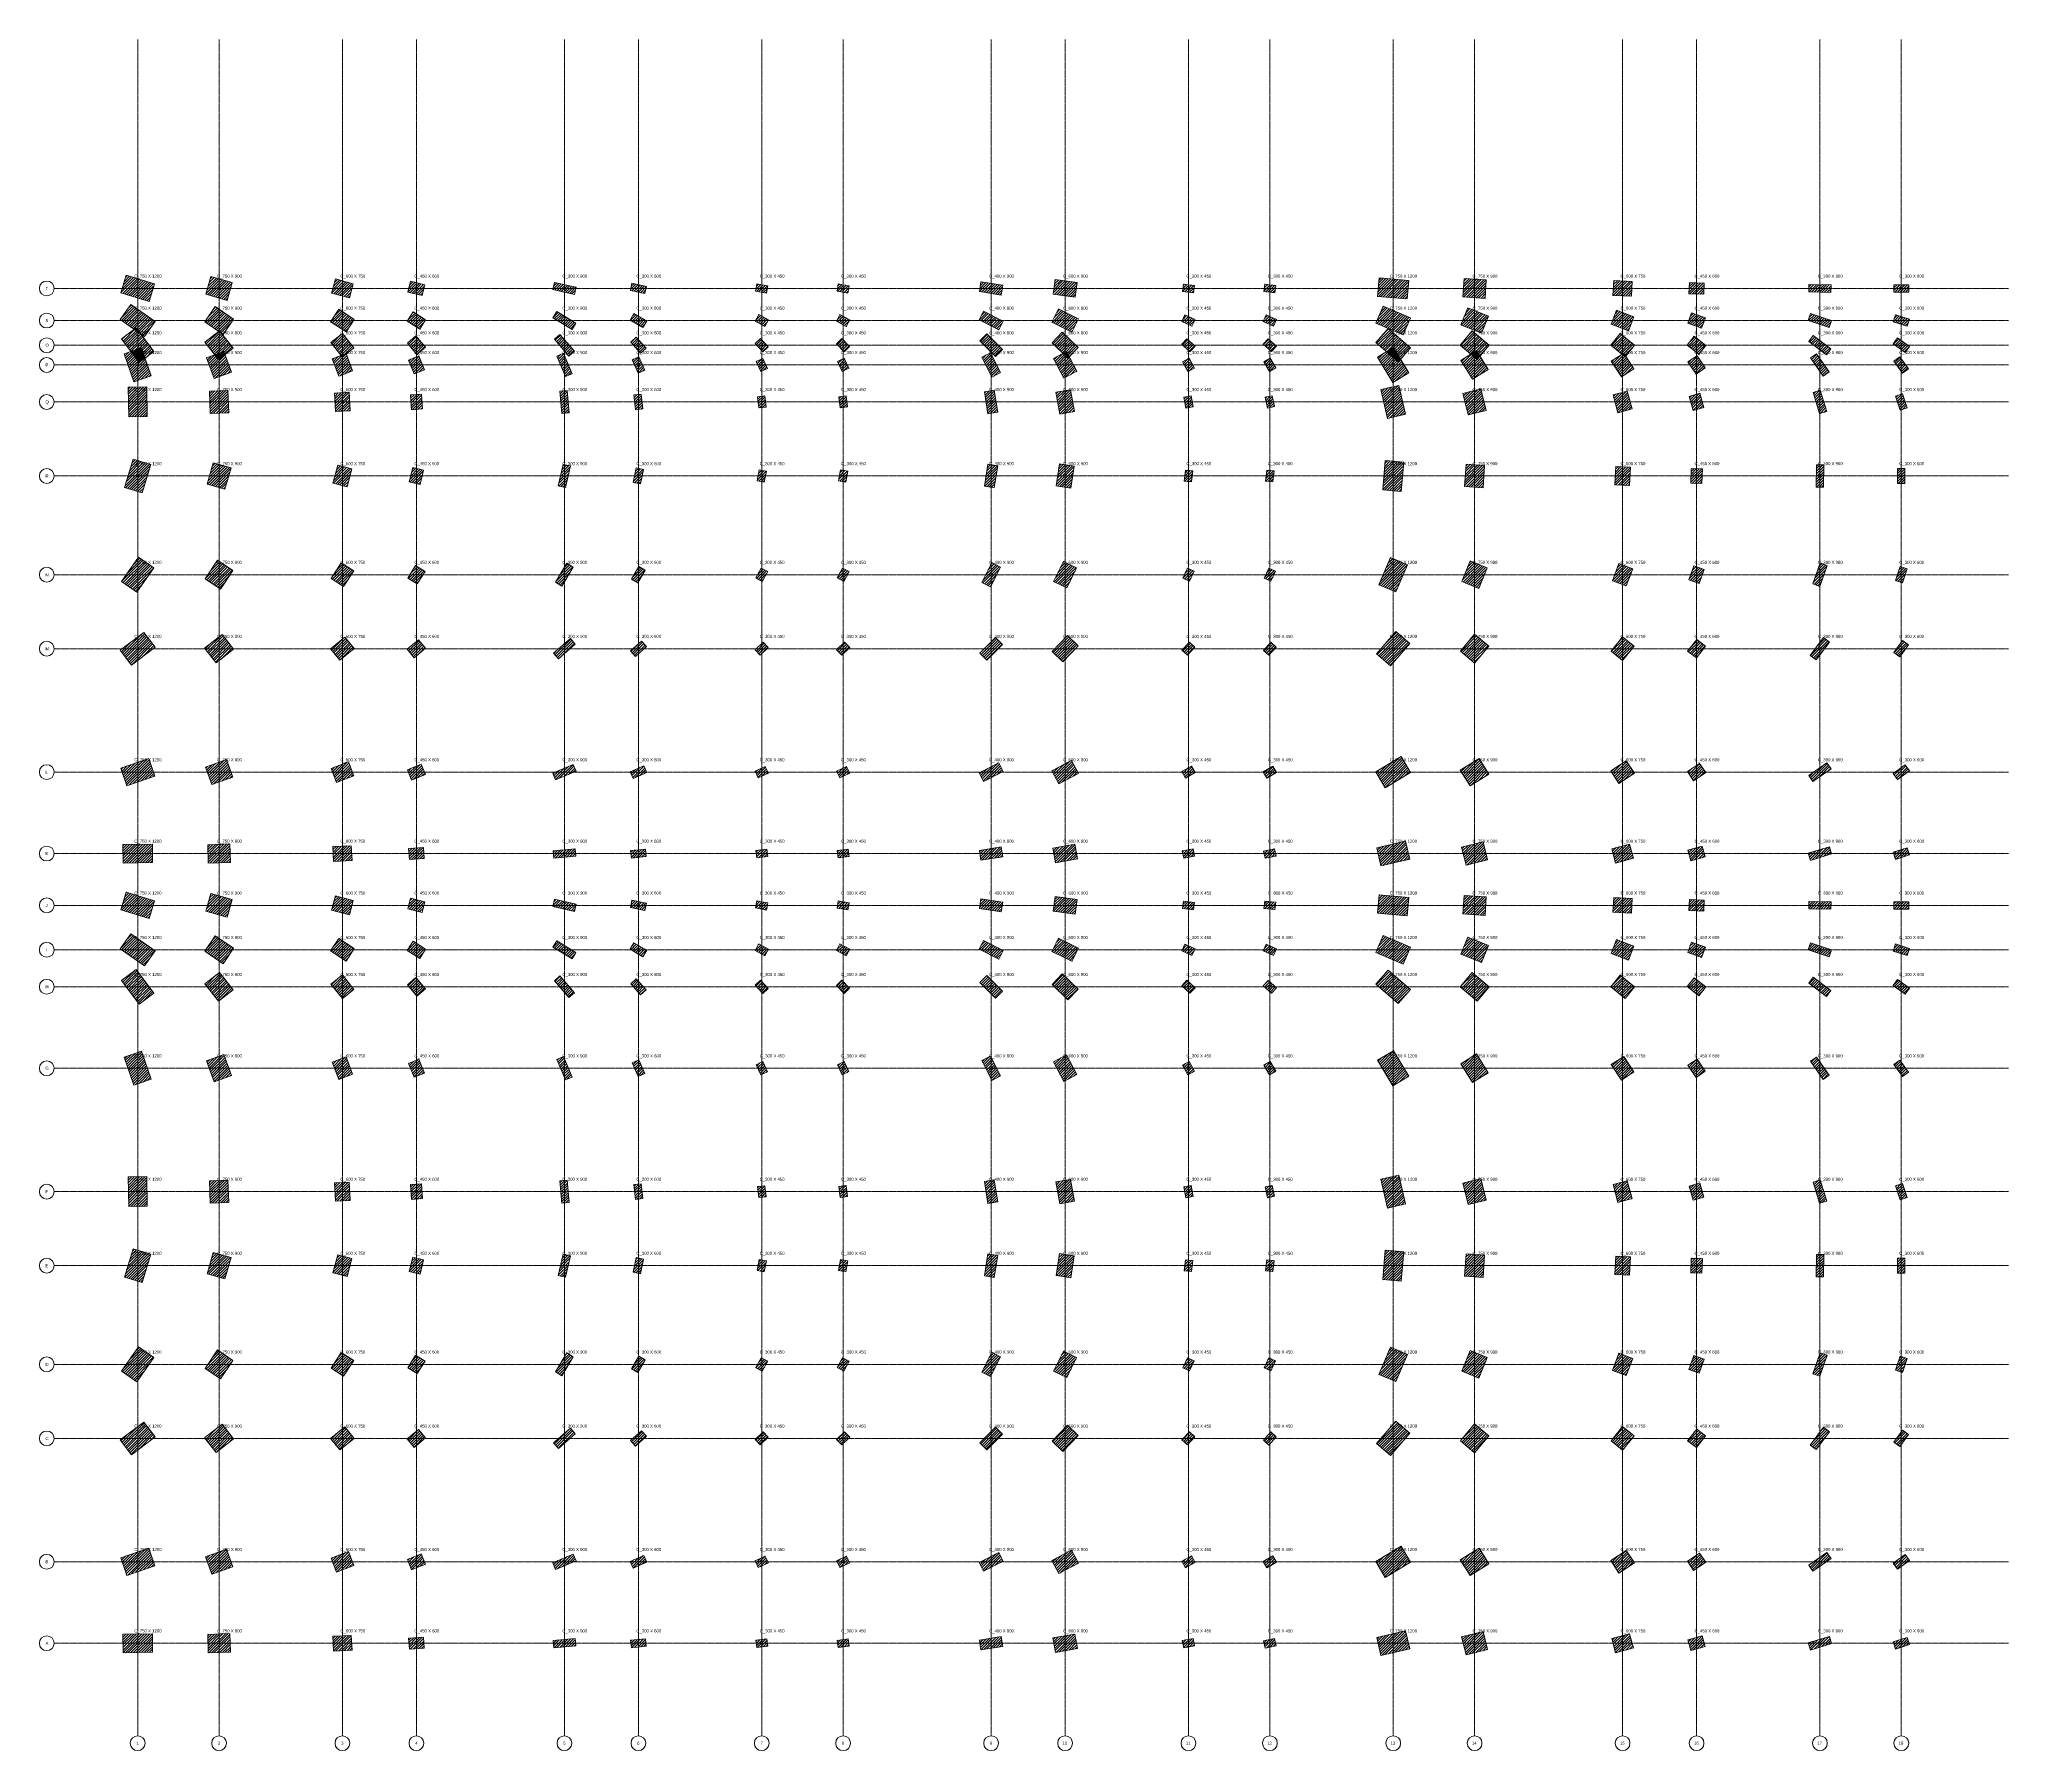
# Model space of a CAD drawing. Header units: millimetres. Extents: x -4286 to 75551, y -4651 to 64692.
import ezdxf

# ---------------------------------------------------------------- set-up
doc = ezdxf.new("R2010")
doc.units = ezdxf.units.MM
doc.linetypes.add('Dash', pattern=[6.35, 3.175, -3.175])
doc.linetypes.add('Grid Line', pattern=[22.225, 12.7, -3.175, 3.175, -3.175])
for name, color, linetype, lineweight in [('S-COLS', 52, 'Continuous', 18), ('S-COLS-HDLN', 52, 'Dash', 18), ('S-COLS-IDEN', 171, 'Continuous', 9), ('S-GRID', 1, 'Continuous', 9), ('S-GRID-IDEN', 1, 'Continuous', 9)]:
    doc.layers.add(name, color=color, linetype=linetype, lineweight=lineweight)
doc.styles.add('JetBrains Mono', font='JetBrainsMono-VariableFont_wght.ttf', dxfattribs={"height": 125})

# ---------------------------------------------------------------- blocks, each defined once
blk = doc.blocks.new('Concrete Rectangular - 300 X 450-378290-01 1st Floor Lvl_')
at = {"layer": 'S-COLS'}
h = blk.add_hatch(dxfattribs=at)
h.set_pattern_fill('FP_1', color=8, style=0, pattern_type=2)
h.set_pattern_definition([(128, (-3344.5, -24777.09), (-59.1008, -46.1746), [])])
h.paths.add_polyline_path([(150, -225), (150, 225), (-150, 225), (-150, -225)])
for p, q in [((-150, 225), (150, 225)), ((-150, -225), (-150, 225)), ((150, 225), (150, -225)), ((150, -225), (-150, -225))]:
    blk.add_line(p, q, dxfattribs=at)
blk = doc.blocks.new('Concrete Rectangular - 300 X 450-V1-01 1st Floor Lvl_')
at = {"layer": 'S-COLS'}
h = blk.add_hatch(dxfattribs=at)
h.set_pattern_fill('FP_2', color=8, style=0, pattern_type=2)
h.set_pattern_definition([(110, (-7846.53, -23925.55), (-70.47695, -25.6515), [])])
h.paths.add_polyline_path([(150, -225), (150, 225), (-150, 225), (-150, -225)])
for p, q in [((-150, 225), (150, 225)), ((-150, -225), (-150, 225)), ((150, 225), (150, -225)), ((150, -225), (-150, -225))]:
    blk.add_line(p, q, dxfattribs=at)
blk = doc.blocks.new('Concrete Rectangular - 300 X 450-V2-01 1st Floor Lvl_')
at = {"layer": 'S-COLS'}
h = blk.add_hatch(dxfattribs=at)
h.set_pattern_fill('FP_3', color=8, style=0, pattern_type=2)
h.set_pattern_definition([(92, (-11199.13, -23739.83), (-74.95431, -2.61746), [])])
h.paths.add_polyline_path([(150, -225), (150, 225), (-150, 225), (-150, -225)])
for p, q in [((-150, 225), (150, 225)), ((-150, -225), (-150, 225)), ((150, 225), (150, -225)), ((150, -225), (-150, -225))]:
    blk.add_line(p, q, dxfattribs=at)
blk = doc.blocks.new('Concrete Rectangular - 300 X 450-V3-01 1st Floor Lvl_')
at = {"layer": 'S-COLS'}
h = blk.add_hatch(dxfattribs=at)
h.set_pattern_fill('FP_4', color=8, style=0, pattern_type=2)
h.set_pattern_definition([(74, (-16532.59, -21741.06), (-72.09463, 20.6728), [])])
h.paths.add_polyline_path([(150, -225), (150, 225), (-150, 225), (-150, -225)])
for p, q in [((-150, 225), (150, 225)), ((-150, -225), (-150, 225)), ((150, 225), (150, -225)), ((150, -225), (-150, -225))]:
    blk.add_line(p, q, dxfattribs=at)
blk = doc.blocks.new('Concrete Rectangular - 300 X 450-V4-01 1st Floor Lvl_')
at = {"layer": 'S-COLS'}
h = blk.add_hatch(dxfattribs=at)
h.set_pattern_fill('FP_5', color=8, style=0, pattern_type=2)
h.set_pattern_definition([(2, (-36220.4, -2184.64), (-2.61746, 74.95431), [])])
h.paths.add_polyline_path([(-150, -225), (150, -225), (150, 225), (-150, 225)])
for p, q in [((-150, 225), (150, 225)), ((-150, -225), (-150, 225)), ((150, 225), (150, -225)), ((150, -225), (-150, -225))]:
    blk.add_line(p, q, dxfattribs=at)
blk = doc.blocks.new('Concrete Rectangular - 300 X 450-V5-01 1st Floor Lvl_')
at = {"layer": 'S-COLS'}
h = blk.add_hatch(dxfattribs=at)
h.set_pattern_fill('FP_6', color=8, style=0, pattern_type=2)
h.set_pattern_definition([(20, (-32377.915, -10279.62), (-25.65151, 70.47695), [])])
h.paths.add_polyline_path([(-150, -225), (150, -225), (150, 225), (-150, 225)])
for p, q in [((-150, 225), (150, 225)), ((-150, -225), (-150, 225)), ((150, 225), (150, -225)), ((150, -225), (-150, -225))]:
    blk.add_line(p, q, dxfattribs=at)
blk = doc.blocks.new('Concrete Rectangular - 300 X 450-V6-01 1st Floor Lvl_')
at = {"layer": 'S-COLS'}
h = blk.add_hatch(dxfattribs=at)
h.set_pattern_fill('FP_7', color=8, style=0, pattern_type=2)
h.set_pattern_definition([(38, (-27007.3, -14819.1), (-46.17461, 59.1008), [])])
h.paths.add_polyline_path([(-150, -225), (150, -225), (150, 225), (-150, 225)])
for p, q in [((-150, 225), (150, 225)), ((-150, -225), (-150, 225)), ((150, 225), (150, -225)), ((150, -225), (-150, -225))]:
    blk.add_line(p, q, dxfattribs=at)
blk = doc.blocks.new('Concrete Rectangular - 300 X 450-V7-01 1st Floor Lvl_')
at = {"layer": 'S-COLS'}
h = blk.add_hatch(dxfattribs=at)
h.set_pattern_fill('FP_8', color=8, style=0, pattern_type=2)
h.set_pattern_definition([(56, (-21678.545, -19494.63), (-62.17782, 41.93947), [])])
h.paths.add_polyline_path([(150, -225), (150, 225), (-150, 225), (-150, -225)])
for p, q in [((-150, 225), (150, 225)), ((-150, -225), (-150, 225)), ((150, 225), (150, -225)), ((150, -225), (-150, -225))]:
    blk.add_line(p, q, dxfattribs=at)
blk = doc.blocks.new('Concrete Rectangular - 300 X 450-V8-01 1st Floor Lvl_')
at = {"layer": 'S-COLS'}
h = blk.add_hatch(dxfattribs=at)
h.set_pattern_fill('FP_9', color=8, style=0, pattern_type=2)
h.set_pattern_definition([(344, (-36434.67, 8387.785), (20.6728, 72.09463), [])])
h.paths.add_polyline_path([(-150, -225), (150, -225), (150, 225), (-150, 225)])
for p, q in [((-150, 225), (150, 225)), ((-150, -225), (-150, 225)), ((150, 225), (150, -225)), ((150, -225), (-150, -225))]:
    blk.add_line(p, q, dxfattribs=at)
blk = doc.blocks.new('Concrete Rectangular - 300 X 450-V9-01 1st Floor Lvl_')
at = {"layer": 'S-COLS'}
h = blk.add_hatch(dxfattribs=at)
h.set_pattern_fill('FP_10', color=8, style=0, pattern_type=2)
h.set_pattern_definition([(326, (-33826.39, 18892.73), (41.93947, 62.17782), [])])
h.paths.add_polyline_path([(-150, -225), (150, -225), (150, 225), (-150, 225)])
for p, q in [((-150, 225), (150, 225)), ((-150, -225), (-150, 225)), ((150, 225), (150, -225)), ((150, -225), (-150, -225))]:
    blk.add_line(p, q, dxfattribs=at)
blk = doc.blocks.new('Concrete Rectangular - 300 X 450-V10-01 1st Floor Lvl_')
at = {"layer": 'S-COLS'}
h = blk.add_hatch(dxfattribs=at)
h.set_pattern_fill('FP_11', color=8, style=0, pattern_type=2)
h.set_pattern_definition([(308, (-28416.98, 28676.91), (59.1008, 46.17461), [])])
h.paths.add_polyline_path([(-150, 225), (-150, -225), (150, -225), (150, 225)])
for p, q in [((-150, 225), (150, 225)), ((-150, -225), (-150, 225)), ((150, 225), (150, -225)), ((150, -225), (-150, -225))]:
    blk.add_line(p, q, dxfattribs=at)
blk = doc.blocks.new('Concrete Rectangular - 300 X 450-V11-01 1st Floor Lvl_')
at = {"layer": 'S-COLS'}
h = blk.add_hatch(dxfattribs=at)
h.set_pattern_fill('FP_12', color=8, style=0, pattern_type=2)
h.set_pattern_definition([(290, (-21155.316, 37449.334), (70.47695, 25.65151), [])])
h.paths.add_polyline_path([(-150, 225), (-150, -225), (150, -225), (150, 225)])
for p, q in [((-150, 225), (150, 225)), ((-150, -225), (-150, 225)), ((150, 225), (150, -225)), ((150, -225), (-150, -225))]:
    blk.add_line(p, q, dxfattribs=at)
blk = doc.blocks.new('Concrete Rectangular - 300 X 450-V12-01 1st Floor Lvl_')
at = {"layer": 'S-COLS'}
h = blk.add_hatch(dxfattribs=at)
h.set_pattern_fill('FP_13', color=8, style=0, pattern_type=2)
h.set_pattern_definition([(272, (-12204.19, 45563.78), (74.95431, 2.61746), [])])
h.paths.add_polyline_path([(-150, 225), (-150, -225), (150, -225), (150, 225)])
for p, q in [((-150, 225), (150, 225)), ((-150, -225), (-150, 225)), ((150, 225), (150, -225)), ((150, -225), (-150, -225))]:
    blk.add_line(p, q, dxfattribs=at)
blk = doc.blocks.new('Concrete Rectangular - 300 X 450-V13-01 1st Floor Lvl_')
at = {"layer": 'S-COLS'}
h = blk.add_hatch(dxfattribs=at)
h.set_pattern_fill('FP_14', color=8, style=0, pattern_type=2)
h.set_pattern_definition([(254, (1018.68, 49728.89), (72.09463, -20.6728), [])])
h.paths.add_polyline_path([(-150, 225), (-150, -225), (150, -225), (150, 225)])
for p, q in [((-150, 225), (150, 225)), ((-150, -225), (-150, 225)), ((150, 225), (150, -225)), ((150, -225), (-150, -225))]:
    blk.add_line(p, q, dxfattribs=at)
blk = doc.blocks.new('Concrete Rectangular - 300 X 450-V14-01 1st Floor Lvl_')
at = {"layer": 'S-COLS'}
h = blk.add_hatch(dxfattribs=at)
h.set_pattern_fill('FP_15', color=8, style=0, pattern_type=2)
h.set_pattern_definition([(182, (53952.36, 21199.84), (2.61746, -74.95431), [])])
h.paths.add_polyline_path([(150, 225), (-150, 225), (-150, -225), (150, -225)])
for p, q in [((-150, 225), (150, 225)), ((-150, -225), (-150, 225)), ((150, 225), (150, -225)), ((150, -225), (-150, -225))]:
    blk.add_line(p, q, dxfattribs=at)
blk = doc.blocks.new('Concrete Rectangular - 300 X 450-V15-01 1st Floor Lvl_')
at = {"layer": 'S-COLS'}
h = blk.add_hatch(dxfattribs=at)
h.set_pattern_fill('FP_16', color=8, style=0, pattern_type=2)
h.set_pattern_definition([(200, (44422.535, 36109.394), (25.65151, -70.47695), [])])
h.paths.add_polyline_path([(150, 225), (-150, 225), (-150, -225), (150, -225)])
for p, q in [((-150, 225), (150, 225)), ((-150, -225), (-150, 225)), ((150, 225), (150, -225)), ((150, -225), (-150, -225))]:
    blk.add_line(p, q, dxfattribs=at)
blk = doc.blocks.new('Concrete Rectangular - 300 X 450-V16-01 1st Floor Lvl_')
at = {"layer": 'S-COLS'}
h = blk.add_hatch(dxfattribs=at)
h.set_pattern_fill('FP_17', color=8, style=0, pattern_type=2)
h.set_pattern_definition([(218, (30907.12, 46580.574), (46.17461, -59.10081), [])])
h.paths.add_polyline_path([(150, 225), (-150, 225), (-150, -225), (150, -225)])
for p, q in [((-150, 225), (150, 225)), ((-150, -225), (-150, 225)), ((150, 225), (150, -225)), ((150, -225), (-150, -225))]:
    blk.add_line(p, q, dxfattribs=at)
blk = doc.blocks.new('Concrete Rectangular - 300 X 450-V17-01 1st Floor Lvl_')
at = {"layer": 'S-COLS'}
h = blk.add_hatch(dxfattribs=at)
h.set_pattern_fill('FP_18', color=8, style=0, pattern_type=2)
h.set_pattern_definition([(236, (15572.66, 50906.7), (62.17782, -41.93947), [])])
h.paths.add_polyline_path([(-150, 225), (-150, -225), (150, -225), (150, 225)])
for p, q in [((-150, 225), (150, 225)), ((-150, -225), (-150, 225)), ((150, 225), (150, -225)), ((150, -225), (-150, -225))]:
    blk.add_line(p, q, dxfattribs=at)
blk = doc.blocks.new('Concrete Rectangular - 300 X 450-V18-01 1st Floor Lvl_')
at = {"layer": 'S-COLS'}
h = blk.add_hatch(dxfattribs=at)
h.set_pattern_fill('FP_19', color=8, style=0, pattern_type=2)
h.set_pattern_definition([(164, (58737.47, 3974.86), (-20.6728, -72.09463), [])])
h.paths.add_polyline_path([(150, 225), (-150, 225), (-150, -225), (150, -225)])
for p, q in [((-150, 225), (150, 225)), ((-150, -225), (-150, 225)), ((150, 225), (150, -225)), ((150, -225), (-150, -225))]:
    blk.add_line(p, q, dxfattribs=at)
blk = doc.blocks.new('Concrete Rectangular - 300 X 450-V19-01 1st Floor Lvl_')
at = {"layer": 'S-COLS'}
h = blk.add_hatch(dxfattribs=at)
h.set_pattern_fill('FP_20', color=8, style=0, pattern_type=2)
h.set_pattern_definition([(146, (58367.07, -14122.51), (-41.93947, -62.17782), [])])
h.paths.add_polyline_path([(150, 225), (-150, 225), (-150, -225), (150, -225)])
for p, q in [((-150, 225), (150, 225)), ((-150, -225), (-150, 225)), ((150, 225), (150, -225)), ((150, -225), (-150, -225))]:
    blk.add_line(p, q, dxfattribs=at)
blk = doc.blocks.new('Concrete Rectangular - 300 X 450-V20-01 1st Floor Lvl_')
at = {"layer": 'S-COLS'}
h = blk.add_hatch(dxfattribs=at)
h.set_pattern_fill('FP_21', color=8, style=0, pattern_type=2)
h.set_pattern_definition([(127, (-4235.68, -27982.834), (-59.89766, -45.13613), [])])
h.paths.add_polyline_path([(150, -225), (150, 225), (-150, 225), (-150, -225)])
for p, q in [((-150, 225), (150, 225)), ((-150, -225), (-150, 225)), ((150, 225), (150, -225)), ((150, -225), (-150, -225))]:
    blk.add_line(p, q, dxfattribs=at)
blk = doc.blocks.new('Concrete Rectangular - 300 X 450-V21-01 1st Floor Lvl_')
at = {"layer": 'S-COLS'}
h = blk.add_hatch(dxfattribs=at)
h.set_pattern_fill('FP_22', color=8, style=0, pattern_type=2)
h.set_pattern_definition([(109, (-9709.52, -26750.985), (-70.9139, -24.41761), [])])
h.paths.add_polyline_path([(150, -225), (150, 225), (-150, 225), (-150, -225)])
for p, q in [((-150, 225), (150, 225)), ((-150, -225), (-150, 225)), ((150, 225), (150, -225)), ((150, -225), (-150, -225))]:
    blk.add_line(p, q, dxfattribs=at)
blk = doc.blocks.new('Concrete Rectangular - 300 X 450-V22-01 1st Floor Lvl_')
at = {"layer": 'S-COLS'}
h = blk.add_hatch(dxfattribs=at)
h.set_pattern_fill('FP_23', color=8, style=0, pattern_type=2)
h.set_pattern_definition([(91, (-13904.11, -25914.58), (-74.98858, -1.30893), [])])
h.paths.add_polyline_path([(150, -225), (150, 225), (-150, 225), (-150, -225)])
for p, q in [((-150, 225), (150, 225)), ((-150, -225), (-150, 225)), ((150, 225), (150, -225)), ((150, -225), (-150, -225))]:
    blk.add_line(p, q, dxfattribs=at)
blk = doc.blocks.new('Concrete Rectangular - 300 X 450-V23-01 1st Floor Lvl_')
at = {"layer": 'S-COLS'}
h = blk.add_hatch(dxfattribs=at)
h.set_pattern_fill('FP_24', color=8, style=0, pattern_type=2)
h.set_pattern_definition([(73, (-19823.23, -22998.47), (-71.72286, 21.92788), [])])
h.paths.add_polyline_path([(150, -225), (150, 225), (-150, 225), (-150, -225)])
for p, q in [((-150, 225), (150, 225)), ((-150, -225), (-150, 225)), ((150, 225), (150, -225)), ((150, -225), (-150, -225))]:
    blk.add_line(p, q, dxfattribs=at)
blk = doc.blocks.new('Concrete Rectangular - 300 X 450-V24-01 1st Floor Lvl_')
at = {"layer": 'S-COLS'}
h = blk.add_hatch(dxfattribs=at)
h.set_pattern_fill('FP_25', color=8, style=0, pattern_type=2)
h.set_pattern_definition([(1, (-38626.83, 740.195), (-1.30893, 74.98858), [])])
h.paths.add_polyline_path([(-150, -225), (150, -225), (150, 225), (-150, 225)])
for p, q in [((-150, 225), (150, 225)), ((-150, -225), (-150, 225)), ((150, 225), (150, -225)), ((150, -225), (-150, -225))]:
    blk.add_line(p, q, dxfattribs=at)
blk = doc.blocks.new('Concrete Rectangular - 300 X 450-V25-01 1st Floor Lvl_')
at = {"layer": 'S-COLS'}
h = blk.add_hatch(dxfattribs=at)
h.set_pattern_fill('FP_26', color=8, style=0, pattern_type=2)
h.set_pattern_definition([(19, (-35518.41, -8266.36), (-24.41761, 70.9139), [])])
h.paths.add_polyline_path([(-150, -225), (150, -225), (150, 225), (-150, 225)])
for p, q in [((-150, 225), (150, 225)), ((-150, -225), (-150, 225)), ((150, 225), (150, -225)), ((150, -225), (-150, -225))]:
    blk.add_line(p, q, dxfattribs=at)
blk = doc.blocks.new('Concrete Rectangular - 300 X 450-V26-01 1st Floor Lvl_')
at = {"layer": 'S-COLS'}
h = blk.add_hatch(dxfattribs=at)
h.set_pattern_fill('FP_27', color=8, style=0, pattern_type=2)
h.set_pattern_definition([(37, (-30529.7, -13886.226), (-45.13613, 59.89766), [])])
h.paths.add_polyline_path([(-150, -225), (150, -225), (150, 225), (-150, 225)])
for p, q in [((-150, 225), (150, 225)), ((-150, -225), (-150, 225)), ((150, 225), (150, -225)), ((150, -225), (-150, -225))]:
    blk.add_line(p, q, dxfattribs=at)
blk = doc.blocks.new('Concrete Rectangular - 300 X 450-V27-01 1st Floor Lvl_')
at = {"layer": 'S-COLS'}
h = blk.add_hatch(dxfattribs=at)
h.set_pattern_fill('FP_28', color=8, style=0, pattern_type=2)
h.set_pattern_definition([(55, (-25265.34, -19686.36), (-61.4364, 43.01823), [])])
h.paths.add_polyline_path([(150, -225), (150, 225), (-150, 225), (-150, -225)])
for p, q in [((-150, 225), (150, 225)), ((-150, -225), (-150, 225)), ((150, 225), (150, -225)), ((150, -225), (-150, -225))]:
    blk.add_line(p, q, dxfattribs=at)
blk = doc.blocks.new('Concrete Rectangular - 300 X 450-V28-01 1st Floor Lvl_')
at = {"layer": 'S-COLS'}
h = blk.add_hatch(dxfattribs=at)
h.set_pattern_fill('FP_29', color=8, style=0, pattern_type=2)
h.set_pattern_definition([(343, (-37831.99, 11936.11), (21.92788, 71.72286), [])])
h.paths.add_polyline_path([(-150, -225), (150, -225), (150, 225), (-150, 225)])
for p, q in [((-150, 225), (150, 225)), ((-150, -225), (-150, 225)), ((150, 225), (150, -225)), ((150, -225), (-150, -225))]:
    blk.add_line(p, q, dxfattribs=at)
blk = doc.blocks.new('Concrete Rectangular - 300 X 450-V29-01 1st Floor Lvl_')
at = {"layer": 'S-COLS'}
h = blk.add_hatch(dxfattribs=at)
h.set_pattern_fill('FP_30', color=8, style=0, pattern_type=2)
h.set_pattern_definition([(325, (-34064.55, 22730.07), (43.01823, 61.4364), [])])
h.paths.add_polyline_path([(-150, -225), (150, -225), (150, 225), (-150, 225)])
for p, q in [((-150, 225), (150, 225)), ((-150, -225), (-150, 225)), ((150, 225), (150, -225)), ((150, -225), (-150, -225))]:
    blk.add_line(p, q, dxfattribs=at)
blk = doc.blocks.new('Concrete Rectangular - 300 X 450-V30-01 1st Floor Lvl_')
at = {"layer": 'S-COLS'}
h = blk.add_hatch(dxfattribs=at)
h.set_pattern_fill('FP_31', color=8, style=0, pattern_type=2)
h.set_pattern_definition([(307, (-27452.9, 32436.374), (59.89766, 45.13613), [])])
h.paths.add_polyline_path([(-150, 225), (-150, -225), (150, -225), (150, 225)])
for p, q in [((-150, 225), (150, 225)), ((-150, -225), (-150, 225)), ((150, 225), (150, -225)), ((150, -225), (-150, -225))]:
    blk.add_line(p, q, dxfattribs=at)
blk = doc.blocks.new('Concrete Rectangular - 300 X 450-V31-01 1st Floor Lvl_')
at = {"layer": 'S-COLS'}
h = blk.add_hatch(dxfattribs=at)
h.set_pattern_fill('FP_32', color=8, style=0, pattern_type=2)
h.set_pattern_definition([(289, (-19051.89, 40778.86), (70.91389, 24.41761), [])])
h.paths.add_polyline_path([(-150, 225), (-150, -225), (150, -225), (150, 225)])
for p, q in [((-150, 225), (150, 225)), ((-150, -225), (-150, 225)), ((150, 225), (150, -225)), ((150, -225), (-150, -225))]:
    blk.add_line(p, q, dxfattribs=at)
blk = doc.blocks.new('Concrete Rectangular - 300 X 450-V32-01 1st Floor Lvl_')
at = {"layer": 'S-COLS'}
h = blk.add_hatch(dxfattribs=at)
h.set_pattern_fill('FP_33', color=8, style=0, pattern_type=2)
h.set_pattern_definition([(271, (-9114.76, 48143.65), (74.98858, 1.30893), [])])
h.paths.add_polyline_path([(-150, 225), (-150, -225), (150, -225), (150, 225)])
for p, q in [((-150, 225), (150, 225)), ((-150, -225), (-150, 225)), ((150, 225), (150, -225)), ((150, -225), (-150, -225))]:
    blk.add_line(p, q, dxfattribs=at)
blk = doc.blocks.new('Concrete Rectangular - 300 X 450-V33-01 1st Floor Lvl_')
at = {"layer": 'S-COLS'}
h = blk.add_hatch(dxfattribs=at)
h.set_pattern_fill('FP_34', color=8, style=0, pattern_type=2)
h.set_pattern_definition([(253, (4800.14, 51252.79), (71.72286, -21.92788), [])])
h.paths.add_polyline_path([(-150, 225), (-150, -225), (150, -225), (150, 225)])
for p, q in [((-150, 225), (150, 225)), ((-150, -225), (-150, 225)), ((150, 225), (150, -225)), ((150, -225), (-150, -225))]:
    blk.add_line(p, q, dxfattribs=at)
blk = doc.blocks.new('Concrete Rectangular - 300 X 450-V34-01 1st Floor Lvl_')
at = {"layer": 'S-COLS'}
h = blk.add_hatch(dxfattribs=at)
h.set_pattern_fill('FP_35', color=8, style=0, pattern_type=2)
h.set_pattern_definition([(181, (56687.95, 17962.64), (1.30893, -74.98858), [])])
h.paths.add_polyline_path([(150, 225), (-150, 225), (-150, -225), (150, -225)])
for p, q in [((-150, 225), (150, 225)), ((-150, -225), (-150, 225)), ((150, 225), (150, -225)), ((150, -225), (-150, -225))]:
    blk.add_line(p, q, dxfattribs=at)
blk = doc.blocks.new('Concrete Rectangular - 300 X 450-V35-01 1st Floor Lvl_')
at = {"layer": 'S-COLS'}
h = blk.add_hatch(dxfattribs=at)
h.set_pattern_fill('FP_36', color=8, style=0, pattern_type=2)
h.set_pattern_definition([(199, (48011.986, 33881.99), (24.41761, -70.91389), [])])
h.paths.add_polyline_path([(150, 225), (-150, 225), (-150, -225), (150, -225)])
for p, q in [((-150, 225), (150, 225)), ((-150, -225), (-150, 225)), ((150, 225), (150, -225)), ((150, -225), (-150, -225))]:
    blk.add_line(p, q, dxfattribs=at)
blk = doc.blocks.new('Concrete Rectangular - 300 X 450-V36-01 1st Floor Lvl_')
at = {"layer": 'S-COLS'}
h = blk.add_hatch(dxfattribs=at)
h.set_pattern_fill('FP_37', color=8, style=0, pattern_type=2)
h.set_pattern_definition([(217, (34983.24, 45574.805), (45.13613, -59.89766), [])])
h.paths.add_polyline_path([(150, 225), (-150, 225), (-150, -225), (150, -225)])
for p, q in [((-150, 225), (150, 225)), ((-150, -225), (-150, 225)), ((150, 225), (150, -225)), ((150, -225), (-150, -225))]:
    blk.add_line(p, q, dxfattribs=at)
blk = doc.blocks.new('Concrete Rectangular - 300 X 450-V37-01 1st Floor Lvl_')
at = {"layer": 'S-COLS'}
h = blk.add_hatch(dxfattribs=at)
h.set_pattern_fill('FP_38', color=8, style=0, pattern_type=2)
h.set_pattern_definition([(235, (19708.595, 51200.21), (61.4364, -43.01823), [])])
h.paths.add_polyline_path([(-150, 225), (-150, -225), (150, -225), (150, 225)])
for p, q in [((-150, 225), (150, 225)), ((-150, -225), (-150, 225)), ((150, 225), (150, -225)), ((150, -225), (-150, -225))]:
    blk.add_line(p, q, dxfattribs=at)
blk = doc.blocks.new('Concrete Rectangular - 300 X 450-V38-01 1st Floor Lvl_')
at = {"layer": 'S-COLS'}
h = blk.add_hatch(dxfattribs=at)
h.set_pattern_fill('FP_39', color=8, style=0, pattern_type=2)
h.set_pattern_definition([(163, (60347.15, 35.42), (-21.92788, -71.72286), [])])
h.paths.add_polyline_path([(150, 225), (-150, 225), (-150, -225), (150, -225)])
for p, q in [((-150, 225), (150, 225)), ((-150, -225), (-150, 225)), ((150, 225), (150, -225)), ((150, -225), (-150, -225))]:
    blk.add_line(p, q, dxfattribs=at)
blk = doc.blocks.new('Concrete Rectangular - 300 X 450-V39-01 1st Floor Lvl_')
at = {"layer": 'S-COLS'}
h = blk.add_hatch(dxfattribs=at)
h.set_pattern_fill('FP_40', color=8, style=0, pattern_type=2)
h.set_pattern_definition([(145, (58684.75, -18388.87), (-43.01823, -61.4364), [])])
h.paths.add_polyline_path([(150, 225), (-150, 225), (-150, -225), (150, -225)])
for p, q in [((-150, 225), (150, 225)), ((-150, -225), (-150, 225)), ((150, 225), (150, -225)), ((150, -225), (-150, -225))]:
    blk.add_line(p, q, dxfattribs=at)
blk = doc.blocks.new('Concrete Rectangular - 400 X 900-378293-01 1st Floor Lvl_')
at = {"layer": 'S-COLS'}
h = blk.add_hatch(dxfattribs=at)
h.set_pattern_fill('FP_41', color=8, style=0, pattern_type=2)
h.set_pattern_definition([(126, (-5662.01, -33830.78), (-60.67627, -44.0839), [])])
h.paths.add_polyline_path([(200, -450), (200, 450), (-200, 450), (-200, -450)])
for p, q in [((-200, 450), (200, 450)), ((-200, -450), (-200, 450)), ((200, 450), (200, -450)), ((200, -450), (-200, -450))]:
    blk.add_line(p, q, dxfattribs=at)
blk = doc.blocks.new('Concrete Rectangular - 600 X 900-378297-01 1st Floor Lvl_')
at = {"layer": 'S-COLS'}
h = blk.add_hatch(dxfattribs=at)
h.set_pattern_fill('FP_42', color=8, style=0, pattern_type=2)
h.set_pattern_definition([(125, (-6772.52, -36681.235), (-61.4364, -43.01823), [])])
h.paths.add_polyline_path([(300, -450), (300, 450), (-300, 450), (-300, -450)])
for p, q in [((-300, 450), (300, 450)), ((-300, -450), (-300, 450)), ((300, 450), (300, -450)), ((300, -450), (-300, -450))]:
    blk.add_line(p, q, dxfattribs=at)
blk = doc.blocks.new('Concrete Rectangular - 300 X 450-V40-01 1st Floor Lvl_')
at = {"layer": 'S-COLS'}
h = blk.add_hatch(dxfattribs=at)
h.set_pattern_fill('FP_43', color=8, style=0, pattern_type=2)
h.set_pattern_definition([(124, (-8365.71, -41465.59), (-62.17782, -41.93947), [])])
h.paths.add_polyline_path([(150, -225), (150, 225), (-150, 225), (-150, -225)])
for p, q in [((-150, 225), (150, 225)), ((-150, -225), (-150, 225)), ((150, 225), (150, -225)), ((150, -225), (-150, -225))]:
    blk.add_line(p, q, dxfattribs=at)
blk = doc.blocks.new('Concrete Rectangular - 300 X 450-V41-01 1st Floor Lvl_')
at = {"layer": 'S-COLS'}
h = blk.add_hatch(dxfattribs=at)
h.set_pattern_fill('FP_44', color=8, style=0, pattern_type=2)
h.set_pattern_definition([(123, (-9774.22, -44541.16), (-62.90029, -40.84793), [])])
h.paths.add_polyline_path([(150, -225), (150, 225), (-150, 225), (-150, -225)])
for p, q in [((-150, 225), (150, 225)), ((-150, -225), (-150, 225)), ((150, 225), (150, -225)), ((150, -225), (-150, -225))]:
    blk.add_line(p, q, dxfattribs=at)
blk = doc.blocks.new('Concrete Rectangular - 750 X 1200-377833-01 1st Floor Lvl_')
at = {"layer": 'S-COLS'}
h = blk.add_hatch(dxfattribs=at)
h.set_pattern_fill('FP_45', color=8, style=0, pattern_type=2)
h.set_pattern_definition([(122, (-11674.834, -49235.64), (-63.60361, -39.74394), [])])
h.paths.add_polyline_path([(375, -600), (375, 600), (-375, 600), (-375, -600)])
for p, q in [((-375, 600), (375, 600)), ((-375, -600), (-375, 600)), ((375, 600), (375, -600)), ((375, -600), (-375, -600))]:
    blk.add_line(p, q, dxfattribs=at)
blk = doc.blocks.new('Concrete Rectangular - 750 X 900-377829-01 1st Floor Lvl_')
at = {"layer": 'S-COLS'}
h = blk.add_hatch(dxfattribs=at)
h.set_pattern_fill('FP_46', color=8, style=0, pattern_type=2)
h.set_pattern_definition([(121, (-13330.68, -52226.36), (-64.28755, -38.62786), [])])
h.paths.add_polyline_path([(375, -450), (375, 450), (-375, 450), (-375, -450)])
for p, q in [((-375, 450), (375, 450)), ((-375, -450), (-375, 450)), ((375, 450), (375, -450)), ((375, -450), (-375, -450))]:
    blk.add_line(p, q, dxfattribs=at)
blk = doc.blocks.new('Concrete Rectangular - 600 X 750-377828-01 1st Floor Lvl_')
at = {"layer": 'S-COLS'}
h = blk.add_hatch(dxfattribs=at)
h.set_pattern_fill('FP_47', color=8, style=0, pattern_type=2)
h.set_pattern_definition([(120, (-15793.04, -57781.31), (-64.951905, -37.5), [])])
h.paths.add_polyline_path([(300, -375), (300, 375), (-300, 375), (-300, -375)])
for p, q in [((-300, 375), (300, 375)), ((-300, -375), (-300, 375)), ((300, 375), (300, -375)), ((300, -375), (-300, -375))]:
    blk.add_line(p, q, dxfattribs=at)
blk = doc.blocks.new('Concrete Rectangular - 450 X 600-377827-01 1st Floor Lvl_')
at = {"layer": 'S-COLS'}
h = blk.add_hatch(dxfattribs=at)
h.set_pattern_fill('FP_48', color=8, style=0, pattern_type=2)
h.set_pattern_definition([(119, (-17625.97, -60380.67), (-65.59648, -36.36072), [])])
h.paths.add_polyline_path([(225, -300), (225, 300), (-225, 300), (-225, -300)])
for p, q in [((-225, 300), (225, 300)), ((-225, -300), (-225, 300)), ((225, 300), (225, -300)), ((225, -300), (-225, -300))]:
    blk.add_line(p, q, dxfattribs=at)
blk = doc.blocks.new('Concrete Rectangular - 300 X 900-377826-01 1st Floor Lvl_')
at = {"layer": 'S-COLS'}
h = blk.add_hatch(dxfattribs=at)
h.set_pattern_fill('FP_49', color=8, style=0, pattern_type=2)
h.set_pattern_definition([(118, (-20138.93, -64845.38), (-66.22107, -35.21037), [])])
h.paths.add_polyline_path([(150, -450), (150, 450), (-150, 450), (-150, -450)])
for p, q in [((-150, 450), (150, 450)), ((-150, -450), (-150, 450)), ((150, 450), (150, -450)), ((150, -450), (-150, -450))]:
    blk.add_line(p, q, dxfattribs=at)
blk = doc.blocks.new('Concrete Rectangular - 300 X 600-377825-01 1st Floor Lvl_')
at = {"layer": 'S-COLS'}
h = blk.add_hatch(dxfattribs=at)
h.set_pattern_fill('FP_50', color=8, style=0, pattern_type=2)
h.set_pattern_definition([(117, (-22287.33, -67622.52), (-66.82549, -34.04929), [])])
h.paths.add_polyline_path([(150, -300), (150, 300), (-150, 300), (-150, -300)])
for p, q in [((-150, 300), (150, 300)), ((-150, -300), (-150, 300)), ((150, 300), (150, -300)), ((150, -300), (-150, -300))]:
    blk.add_line(p, q, dxfattribs=at)
blk = doc.blocks.new('Concrete Rectangular - 400 X 900-V42-01 1st Floor Lvl_')
at = {"layer": 'S-COLS'}
h = blk.add_hatch(dxfattribs=at)
h.set_pattern_fill('FP_51', color=8, style=0, pattern_type=2)
h.set_pattern_definition([(108, (-12898.855, -31923.495), (-71.32924, -23.17627), [])])
h.paths.add_polyline_path([(200, -450), (200, 450), (-200, 450), (-200, -450)])
for p, q in [((-200, 450), (200, 450)), ((-200, -450), (-200, 450)), ((200, 450), (200, -450)), ((200, -450), (-200, -450))]:
    blk.add_line(p, q, dxfattribs=at)
blk = doc.blocks.new('Concrete Rectangular - 600 X 900-V43-01 1st Floor Lvl_')
at = {"layer": 'S-COLS'}
h = blk.add_hatch(dxfattribs=at)
h.set_pattern_fill('FP_52', color=8, style=0, pattern_type=2)
h.set_pattern_definition([(107, (-14862.45, -34342.36), (-71.72286, -21.92788), [])])
h.paths.add_polyline_path([(300, -450), (300, 450), (-300, 450), (-300, -450)])
for p, q in [((-300, 450), (300, 450)), ((-300, -450), (-300, 450)), ((300, 450), (300, -450)), ((300, -450), (-300, -450))]:
    blk.add_line(p, q, dxfattribs=at)
blk = doc.blocks.new('Concrete Rectangular - 300 X 450-V44-01 1st Floor Lvl_')
at = {"layer": 'S-COLS'}
h = blk.add_hatch(dxfattribs=at)
h.set_pattern_fill('FP_53', color=8, style=0, pattern_type=2)
h.set_pattern_definition([(106, (-17883.59, -38450.84), (-72.09463, -20.6728), [])])
h.paths.add_polyline_path([(150, -225), (150, 225), (-150, 225), (-150, -225)])
for p, q in [((-150, 225), (150, 225)), ((-150, -225), (-150, 225)), ((150, 225), (150, -225)), ((150, -225), (-150, -225))]:
    blk.add_line(p, q, dxfattribs=at)
blk = doc.blocks.new('Concrete Rectangular - 300 X 450-V45-01 1st Floor Lvl_')
at = {"layer": 'S-COLS'}
h = blk.add_hatch(dxfattribs=at)
h.set_pattern_fill('FP_54', color=8, style=0, pattern_type=2)
h.set_pattern_definition([(105, (-20201.924, -40990.76), (-72.44444, -19.41143), [])])
h.paths.add_polyline_path([(150, -225), (150, 225), (-150, 225), (-150, -225)])
for p, q in [((-150, 225), (150, 225)), ((-150, -225), (-150, 225)), ((150, 225), (150, -225)), ((150, -225), (-150, -225))]:
    blk.add_line(p, q, dxfattribs=at)
blk = doc.blocks.new('Concrete Rectangular - 750 X 1200-V46-01 1st Floor Lvl_')
at = {"layer": 'S-COLS'}
h = blk.add_hatch(dxfattribs=at)
h.set_pattern_fill('FP_55', color=8, style=0, pattern_type=2)
h.set_pattern_definition([(104, (-23489.425, -44917.78), (-72.77218, -18.14414), [])])
h.paths.add_polyline_path([(375, -600), (375, 600), (-375, 600), (-375, -600)])
for p, q in [((-375, 600), (375, 600)), ((-375, -600), (-375, 600)), ((375, 600), (375, -600)), ((375, -600), (-375, -600))]:
    blk.add_line(p, q, dxfattribs=at)
blk = doc.blocks.new('Concrete Rectangular - 750 X 900-V47-01 1st Floor Lvl_')
at = {"layer": 'S-COLS'}
h = blk.add_hatch(dxfattribs=at)
h.set_pattern_fill('FP_56', color=8, style=0, pattern_type=2)
h.set_pattern_definition([(103, (-26018.504, -47299.55), (-73.07775, -16.87133), [])])
h.paths.add_polyline_path([(375, -450), (375, 450), (-375, 450), (-375, -450)])
for p, q in [((-375, 450), (375, 450)), ((-375, -450), (-375, 450)), ((375, 450), (375, -450)), ((375, -450), (-375, -450))]:
    blk.add_line(p, q, dxfattribs=at)
blk = doc.blocks.new('Concrete Rectangular - 600 X 750-V48-01 1st Floor Lvl_')
at = {"layer": 'S-COLS'}
h = blk.add_hatch(dxfattribs=at)
h.set_pattern_fill('FP_57', color=8, style=0, pattern_type=2)
h.set_pattern_definition([(102, (-30107.866, -51870.284), (-73.36107, -15.59338), [])])
h.paths.add_polyline_path([(300, -375), (300, 375), (-300, 375), (-300, -375)])
for p, q in [((-300, 375), (300, 375)), ((-300, -375), (-300, 375)), ((300, 375), (300, -375)), ((300, -375), (-300, -375))]:
    blk.add_line(p, q, dxfattribs=at)
blk = doc.blocks.new('Concrete Rectangular - 450 X 600-V49-01 1st Floor Lvl_')
at = {"layer": 'S-COLS'}
h = blk.add_hatch(dxfattribs=at)
h.set_pattern_fill('FP_58', color=8, style=0, pattern_type=2)
h.set_pattern_definition([(101, (-32686.12, -53824.04), (-73.62204, -14.310675), [])])
h.paths.add_polyline_path([(225, -300), (225, 300), (-225, 300), (-225, -300)])
for p, q in [((-225, 300), (225, 300)), ((-225, -300), (-225, 300)), ((225, 300), (225, -300)), ((225, -300), (-225, -300))]:
    blk.add_line(p, q, dxfattribs=at)
blk = doc.blocks.new('Concrete Rectangular - 300 X 900-V50-01 1st Floor Lvl_')
at = {"layer": 'S-COLS'}
h = blk.add_hatch(dxfattribs=at)
h.set_pattern_fill('FP_59', color=8, style=0, pattern_type=2)
h.set_pattern_definition([(100, (-36488.384, -57341.15), (-73.86058, -13.02361), [])])
h.paths.add_polyline_path([(150, -450), (150, 450), (-150, 450), (-150, -450)])
for p, q in [((-150, 450), (150, 450)), ((-150, -450), (-150, 450)), ((150, 450), (150, -450)), ((150, -450), (-150, -450))]:
    blk.add_line(p, q, dxfattribs=at)
blk = doc.blocks.new('Concrete Rectangular - 300 X 600-V51-01 1st Floor Lvl_')
at = {"layer": 'S-COLS'}
h = blk.add_hatch(dxfattribs=at)
h.set_pattern_fill('FP_60', color=8, style=0, pattern_type=2)
h.set_pattern_definition([(99, (-39423.26, -59365.366), (-74.076626, -11.732585), [])])
h.paths.add_polyline_path([(150, -300), (150, 300), (-150, 300), (-150, -300)])
for p, q in [((-150, 300), (150, 300)), ((-150, -300), (-150, 300)), ((150, 300), (150, -300)), ((150, -300), (-150, -300))]:
    blk.add_line(p, q, dxfattribs=at)
blk = doc.blocks.new('Concrete Rectangular - 400 X 900-V52-01 1st Floor Lvl_')
at = {"layer": 'S-COLS'}
h = blk.add_hatch(dxfattribs=at)
h.set_pattern_fill('FP_61', color=8, style=0, pattern_type=2)
h.set_pattern_definition([(90, (-18596.91, -29910.62), (-75, 5e-15), [])])
h.paths.add_polyline_path([(200, -450), (200, 450), (-200, 450), (-200, -450)])
for p, q in [((-200, 450), (200, 450)), ((-200, -450), (-200, 450)), ((200, 450), (200, -450)), ((200, -450), (-200, -450))]:
    blk.add_line(p, q, dxfattribs=at)
blk = doc.blocks.new('Concrete Rectangular - 600 X 900-V53-01 1st Floor Lvl_')
at = {"layer": 'S-COLS'}
h = blk.add_hatch(dxfattribs=at)
h.set_pattern_fill('FP_62', color=8, style=0, pattern_type=2)
h.set_pattern_definition([(89, (-21274.11, -31665.476), (-74.98858, 1.30893), [])])
h.paths.add_polyline_path([(300, -450), (300, 450), (-300, 450), (-300, -450)])
for p, q in [((-300, 450), (300, 450)), ((-300, -450), (-300, 450)), ((300, 450), (300, -450)), ((300, -450), (-300, -450))]:
    blk.add_line(p, q, dxfattribs=at)
blk = doc.blocks.new('Concrete Rectangular - 300 X 450-V54-01 1st Floor Lvl_')
at = {"layer": 'S-COLS'}
h = blk.add_hatch(dxfattribs=at)
h.set_pattern_fill('FP_63', color=8, style=0, pattern_type=2)
h.set_pattern_definition([(88, (-25480.275, -34699.36), (-74.95431, 2.61746), [])])
h.paths.add_polyline_path([(150, -225), (150, 225), (-150, 225), (-150, -225)])
for p, q in [((-150, 225), (150, 225)), ((-150, -225), (-150, 225)), ((150, 225), (150, -225)), ((150, -225), (-150, -225))]:
    blk.add_line(p, q, dxfattribs=at)
blk = doc.blocks.new('Concrete Rectangular - 300 X 450-V55-01 1st Floor Lvl_')
at = {"layer": 'S-COLS'}
h = blk.add_hatch(dxfattribs=at)
h.set_pattern_fill('FP_64', color=8, style=0, pattern_type=2)
h.set_pattern_definition([(87, (-28534.36, -36457.514), (-74.89722, 3.9252), [])])
h.paths.add_polyline_path([(150, -225), (150, 225), (-150, 225), (-150, -225)])
for p, q in [((-150, 225), (150, 225)), ((-150, -225), (-150, 225)), ((150, 225), (150, -225)), ((150, -225), (-150, -225))]:
    blk.add_line(p, q, dxfattribs=at)
blk = doc.blocks.new('Concrete Rectangular - 750 X 1200-V56-01 1st Floor Lvl_')
at = {"layer": 'S-COLS'}
h = blk.add_hatch(dxfattribs=at)
h.set_pattern_fill('FP_65', color=8, style=0, pattern_type=2)
h.set_pattern_definition([(86, (-32939.83, -39234.264), (-74.8173, 5.23174), [])])
h.paths.add_polyline_path([(375, -600), (375, 600), (-375, 600), (-375, -600)])
for p, q in [((-375, 600), (375, 600)), ((-375, -600), (-375, 600)), ((375, 600), (375, -600)), ((375, -600), (-375, -600))]:
    blk.add_line(p, q, dxfattribs=at)
blk = doc.blocks.new('Concrete Rectangular - 750 X 900-V57-01 1st Floor Lvl_')
at = {"layer": 'S-COLS'}
h = blk.add_hatch(dxfattribs=at)
h.set_pattern_fill('FP_66', color=8, style=0, pattern_type=2)
h.set_pattern_definition([(85, (-36147.495, -40774.61), (-74.7146, 6.53668), [])])
h.paths.add_polyline_path([(375, -450), (375, 450), (-375, 450), (-375, -450)])
for p, q in [((-375, 450), (375, 450)), ((-375, -450), (-375, 450)), ((375, 450), (375, -450)), ((375, -450), (-375, -450))]:
    blk.add_line(p, q, dxfattribs=at)
blk = doc.blocks.new('Concrete Rectangular - 600 X 750-V58-01 1st Floor Lvl_')
at = {"layer": 'S-COLS'}
h = blk.add_hatch(dxfattribs=at)
h.set_pattern_fill('FP_67', color=8, style=0, pattern_type=2)
h.set_pattern_definition([(84, (-41516.48, -43913.46), (-74.58914, 7.839635), [])])
h.paths.add_polyline_path([(300, -375), (300, 375), (-300, 375), (-300, -375)])
for p, q in [((-300, 375), (300, 375)), ((-300, -375), (-300, 375)), ((300, 375), (300, -375)), ((300, -375), (-300, -375))]:
    blk.add_line(p, q, dxfattribs=at)
blk = doc.blocks.new('Concrete Rectangular - 450 X 600-V59-01 1st Floor Lvl_')
at = {"layer": 'S-COLS'}
h = blk.add_hatch(dxfattribs=at)
h.set_pattern_fill('FP_68', color=8, style=0, pattern_type=2)
h.set_pattern_definition([(83, (-44640.585, -45029.19), (-74.44096, 9.1402), [])])
h.paths.add_polyline_path([(225, -300), (225, 300), (-225, 300), (-225, -300)])
for p, q in [((-225, 300), (225, 300)), ((-225, -300), (-225, 300)), ((225, 300), (225, -300)), ((225, -300), (-225, -300))]:
    blk.add_line(p, q, dxfattribs=at)
blk = doc.blocks.new('Concrete Rectangular - 300 X 900-V60-01 1st Floor Lvl_')
at = {"layer": 'S-COLS'}
h = blk.add_hatch(dxfattribs=at)
h.set_pattern_fill('FP_69', color=8, style=0, pattern_type=2)
h.set_pattern_definition([(82, (-49412.83, -47252.324), (-74.270105, 10.43798), [])])
h.paths.add_polyline_path([(150, -450), (150, 450), (-150, 450), (-150, -450)])
for p, q in [((-150, 450), (150, 450)), ((-150, -450), (-150, 450)), ((150, 450), (150, -450)), ((150, -450), (-150, -450))]:
    blk.add_line(p, q, dxfattribs=at)
blk = doc.blocks.new('Concrete Rectangular - 300 X 600-V61-01 1st Floor Lvl_')
at = {"layer": 'S-COLS'}
h = blk.add_hatch(dxfattribs=at)
h.set_pattern_fill('FP_70', color=8, style=0, pattern_type=2)
h.set_pattern_definition([(81, (-52899.73, -48322.446), (-74.076626, 11.732585), [])])
h.paths.add_polyline_path([(150, -300), (150, 300), (-150, 300), (-150, -300)])
for p, q in [((-150, 300), (150, 300)), ((-150, -300), (-150, 300)), ((150, 300), (150, -300)), ((150, -300), (-150, -300))]:
    blk.add_line(p, q, dxfattribs=at)
blk = doc.blocks.new('Concrete Rectangular - 400 X 900-V62-01 1st Floor Lvl_')
at = {"layer": 'S-COLS'}
h = blk.add_hatch(dxfattribs=at)
h.set_pattern_fill('FP_71', color=8, style=0, pattern_type=2)
h.set_pattern_definition([(72, (-25567.63, -25372.946), (-71.32924, 23.17627), [])])
h.paths.add_polyline_path([(200, -450), (200, 450), (-200, 450), (-200, -450)])
for p, q in [((-200, 450), (200, 450)), ((-200, -450), (-200, 450)), ((200, 450), (200, -450)), ((200, -450), (-200, -450))]:
    blk.add_line(p, q, dxfattribs=at)
blk = doc.blocks.new('Concrete Rectangular - 600 X 900-V63-01 1st Floor Lvl_')
at = {"layer": 'S-COLS'}
h = blk.add_hatch(dxfattribs=at)
h.set_pattern_fill('FP_72', color=8, style=0, pattern_type=2)
h.set_pattern_definition([(71, (-28702.935, -26237.98), (-70.9139, 24.41761), [])])
h.paths.add_polyline_path([(300, -450), (300, 450), (-300, 450), (-300, -450)])
for p, q in [((-300, 450), (300, 450)), ((-300, -450), (-300, 450)), ((300, 450), (300, -450)), ((300, -450), (-300, -450))]:
    blk.add_line(p, q, dxfattribs=at)
blk = doc.blocks.new('Concrete Rectangular - 300 X 450-V64-01 1st Floor Lvl_')
at = {"layer": 'S-COLS'}
h = blk.add_hatch(dxfattribs=at)
h.set_pattern_fill('FP_73', color=8, style=0, pattern_type=2)
h.set_pattern_definition([(70, (-33688.02, -27846.14), (-70.47695, 25.65151), [])])
h.paths.add_polyline_path([(150, -225), (150, 225), (-150, 225), (-150, -225)])
for p, q in [((-150, 225), (150, 225)), ((-150, -225), (-150, 225)), ((150, 225), (150, -225)), ((150, -225), (-150, -225))]:
    blk.add_line(p, q, dxfattribs=at)
blk = doc.blocks.new('Concrete Rectangular - 300 X 450-V65-01 1st Floor Lvl_')
at = {"layer": 'S-COLS'}
h = blk.add_hatch(dxfattribs=at)
h.set_pattern_fill('FP_74', color=8, style=0, pattern_type=2)
h.set_pattern_definition([(69, (-37183.57, -28596.19), (-70.01853, 26.8776), [])])
h.paths.add_polyline_path([(150, -225), (150, 225), (-150, 225), (-150, -225)])
for p, q in [((-150, 225), (150, 225)), ((-150, -225), (-150, 225)), ((150, 225), (150, -225)), ((150, -225), (-150, -225))]:
    blk.add_line(p, q, dxfattribs=at)
blk = doc.blocks.new('Concrete Rectangular - 750 X 1200-V66-01 1st Floor Lvl_')
at = {"layer": 'S-COLS'}
h = blk.add_hatch(dxfattribs=at)
h.set_pattern_fill('FP_75', color=8, style=0, pattern_type=2)
h.set_pattern_definition([(68, (-42279.5, -29896.55), (-69.53879, 28.09549), [])])
h.paths.add_polyline_path([(375, -600), (375, 600), (-375, 600), (-375, -600)])
for p, q in [((-375, 600), (375, 600)), ((-375, -600), (-375, 600)), ((375, 600), (375, -600)), ((375, -600), (-375, -600))]:
    blk.add_line(p, q, dxfattribs=at)
blk = doc.blocks.new('Concrete Rectangular - 750 X 900-V67-01 1st Floor Lvl_')
at = {"layer": 'S-COLS'}
h = blk.add_hatch(dxfattribs=at)
h.set_pattern_fill('FP_76', color=8, style=0, pattern_type=2)
h.set_pattern_definition([(67, (-45854.54, -30390.32), (-69.03786, 29.30483), [])])
h.paths.add_polyline_path([(375, -450), (375, 450), (-375, 450), (-375, -450)])
for p, q in [((-375, 450), (375, 450)), ((-375, -450), (-375, 450)), ((375, 450), (375, -450)), ((375, -450), (-375, -450))]:
    blk.add_line(p, q, dxfattribs=at)
blk = doc.blocks.new('Concrete Rectangular - 600 X 750-V68-01 1st Floor Lvl_')
at = {"layer": 'S-COLS'}
h = blk.add_hatch(dxfattribs=at)
h.set_pattern_fill('FP_77', color=8, style=0, pattern_type=2)
h.set_pattern_definition([(66, (-51979.42, -31735.625), (-68.51591, 30.50525), [])])
h.paths.add_polyline_path([(300, -375), (300, 375), (-300, 375), (-300, -375)])
for p, q in [((-300, 375), (300, 375)), ((-300, -375), (-300, 375)), ((300, 375), (300, -375)), ((300, -375), (-300, -375))]:
    blk.add_line(p, q, dxfattribs=at)
blk = doc.blocks.new('Concrete Rectangular - 450 X 600-V69-01 1st Floor Lvl_')
at = {"layer": 'S-COLS'}
h = blk.add_hatch(dxfattribs=at)
h.set_pattern_fill('FP_78', color=8, style=0, pattern_type=2)
h.set_pattern_definition([(65, (-55344.444, -31849.686), (-67.97308, 31.69637), [])])
h.paths.add_polyline_path([(225, -300), (225, 300), (-225, 300), (-225, -300)])
for p, q in [((-225, 300), (225, 300)), ((-225, -300), (-225, 300)), ((225, 300), (225, -300)), ((225, -300), (-225, -300))]:
    blk.add_line(p, q, dxfattribs=at)
blk = doc.blocks.new('Concrete Rectangular - 300 X 900-V70-01 1st Floor Lvl_')
at = {"layer": 'S-COLS'}
h = blk.add_hatch(dxfattribs=at)
h.set_pattern_fill('FP_79', color=8, style=0, pattern_type=2)
h.set_pattern_definition([(64, (-60619.46, -32506.78), (-67.40955, 32.87784), [])])
h.paths.add_polyline_path([(150, -450), (150, 450), (-150, 450), (-150, -450)])
for p, q in [((-150, 450), (150, 450)), ((-150, -450), (-150, 450)), ((150, 450), (150, -450)), ((150, -450), (-150, -450))]:
    blk.add_line(p, q, dxfattribs=at)
blk = doc.blocks.new('Concrete Rectangular - 300 X 600-V71-01 1st Floor Lvl_')
at = {"layer": 'S-COLS'}
h = blk.add_hatch(dxfattribs=at)
h.set_pattern_fill('FP_80', color=8, style=0, pattern_type=2)
h.set_pattern_definition([(63, (-64316.04, -32463.63), (-66.82549, 34.04929), [])])
h.paths.add_polyline_path([(150, -300), (150, 300), (-150, 300), (-150, -300)])
for p, q in [((-150, 300), (150, 300)), ((-150, -300), (-150, 300)), ((150, 300), (150, -300)), ((150, -300), (-150, -300))]:
    blk.add_line(p, q, dxfattribs=at)
blk = doc.blocks.new('Concrete Rectangular - 400 X 900-V72-01 1st Floor Lvl_')
at = {"layer": 'S-COLS'}
h = blk.add_hatch(dxfattribs=at)
h.set_pattern_fill('FP_81', color=8, style=0, pattern_type=2)
h.set_pattern_definition([(0, (-42850.67, 5656.854), (0, 75), [])])
h.paths.add_polyline_path([(-200, -450), (200, -450), (200, 450), (-200, 450)])
for p, q in [((-200, 450), (200, 450)), ((-200, -450), (-200, 450)), ((200, 450), (200, -450)), ((200, -450), (-200, -450))]:
    blk.add_line(p, q, dxfattribs=at)
blk = doc.blocks.new('Concrete Rectangular - 600 X 900-V73-01 1st Floor Lvl_')
at = {"layer": 'S-COLS'}
h = blk.add_hatch(dxfattribs=at)
h.set_pattern_fill('FP_82', color=8, style=0, pattern_type=2)
h.set_pattern_definition([(359, (-44829.394, 8561.86), (1.30893, 74.98858), [])])
h.paths.add_polyline_path([(-300, -450), (300, -450), (300, 450), (-300, 450)])
for p, q in [((-300, 450), (300, 450)), ((-300, -450), (-300, 450)), ((300, 450), (300, -450)), ((300, -450), (-300, -450))]:
    blk.add_line(p, q, dxfattribs=at)
blk = doc.blocks.new('Concrete Rectangular - 300 X 450-V74-01 1st Floor Lvl_')
at = {"layer": 'S-COLS'}
h = blk.add_hatch(dxfattribs=at)
h.set_pattern_fill('FP_83', color=8, style=0, pattern_type=2)
h.set_pattern_definition([(358, (-48083.13, 12999.705), (2.61746, 74.95431), [])])
h.paths.add_polyline_path([(-150, -225), (150, -225), (150, 225), (-150, 225)])
for p, q in [((-150, 225), (150, 225)), ((-150, -225), (-150, 225)), ((150, 225), (150, -225)), ((150, -225), (-150, -225))]:
    blk.add_line(p, q, dxfattribs=at)
blk = doc.blocks.new('Concrete Rectangular - 300 X 450-V75-01 1st Floor Lvl_')
at = {"layer": 'S-COLS'}
h = blk.add_hatch(dxfattribs=at)
h.set_pattern_fill('FP_84', color=8, style=0, pattern_type=2)
h.set_pattern_definition([(357, (-50057.065, 16289.27), (3.9252, 74.89722), [])])
h.paths.add_polyline_path([(-150, -225), (150, -225), (150, 225), (-150, 225)])
for p, q in [((-150, 225), (150, 225)), ((-150, -225), (-150, 225)), ((150, 225), (150, -225)), ((150, -225), (-150, -225))]:
    blk.add_line(p, q, dxfattribs=at)
blk = doc.blocks.new('Concrete Rectangular - 750 X 1200-V76-01 1st Floor Lvl_')
at = {"layer": 'S-COLS'}
h = blk.add_hatch(dxfattribs=at)
h.set_pattern_fill('FP_85', color=8, style=0, pattern_type=2)
h.set_pattern_definition([(356, (-53045.45, 20933.95), (5.23174, 74.8173), [])])
h.paths.add_polyline_path([(-375, -600), (375, -600), (375, 600), (-375, 600)])
for p, q in [((-375, 600), (375, 600)), ((-375, -600), (-375, 600)), ((375, 600), (375, -600)), ((375, -600), (-375, -600))]:
    blk.add_line(p, q, dxfattribs=at)
blk = doc.blocks.new('Concrete Rectangular - 750 X 900-V77-01 1st Floor Lvl_')
at = {"layer": 'S-COLS'}
h = blk.add_hatch(dxfattribs=at)
h.set_pattern_fill('FP_86', color=8, style=0, pattern_type=2)
h.set_pattern_definition([(355, (-54793.22, 24384.48), (6.53668, 74.7146), [])])
h.paths.add_polyline_path([(-375, -450), (375, -450), (375, 450), (-375, 450)])
for p, q in [((-375, 450), (375, 450)), ((-375, -450), (-375, 450)), ((375, 450), (375, -450)), ((375, -450), (-375, -450))]:
    blk.add_line(p, q, dxfattribs=at)
blk = doc.blocks.new('Concrete Rectangular - 600 X 750-V78-01 1st Floor Lvl_')
at = {"layer": 'S-COLS'}
h = blk.add_hatch(dxfattribs=at)
h.set_pattern_fill('FP_87', color=8, style=0, pattern_type=2)
h.set_pattern_definition([(354, (-58135.23, 29999.92), (7.839635, 74.58914), [])])
h.paths.add_polyline_path([(-300, -375), (300, -375), (300, 375), (-300, 375)])
for p, q in [((-300, 375), (300, 375)), ((-300, -375), (-300, 375)), ((300, 375), (300, -375)), ((300, -375), (-300, -375))]:
    blk.add_line(p, q, dxfattribs=at)
blk = doc.blocks.new('Concrete Rectangular - 450 X 600-V79-01 1st Floor Lvl_')
at = {"layer": 'S-COLS'}
h = blk.add_hatch(dxfattribs=at)
h.set_pattern_fill('FP_88', color=8, style=0, pattern_type=2)
h.set_pattern_definition([(353, (-59449.79, 33373.98), (9.1402, 74.44096), [])])
h.paths.add_polyline_path([(-225, -300), (225, -300), (225, 300), (-225, 300)])
for p, q in [((-225, 300), (225, 300)), ((-225, -300), (-225, 300)), ((225, 300), (225, -300)), ((225, -300), (-225, -300))]:
    blk.add_line(p, q, dxfattribs=at)
blk = doc.blocks.new('Concrete Rectangular - 300 X 900-V80-01 1st Floor Lvl_')
at = {"layer": 'S-COLS'}
h = blk.add_hatch(dxfattribs=at)
h.set_pattern_fill('FP_89', color=8, style=0, pattern_type=2)
h.set_pattern_definition([(352, (-61867.354, 38399.616), (10.43798, 74.270105), [])])
h.paths.add_polyline_path([(-150, -450), (150, -450), (150, 450), (-150, 450)])
for p, q in [((-150, 450), (150, 450)), ((-150, -450), (-150, 450)), ((150, 450), (150, -450)), ((150, -450), (-150, -450))]:
    blk.add_line(p, q, dxfattribs=at)
blk = doc.blocks.new('Concrete Rectangular - 300 X 600-V81-01 1st Floor Lvl_')
at = {"layer": 'S-COLS'}
h = blk.add_hatch(dxfattribs=at)
h.set_pattern_fill('FP_90', color=8, style=0, pattern_type=2)
h.set_pattern_definition([(351, (-63127.46, 42143.26), (11.732585, 74.076626), [])])
h.paths.add_polyline_path([(-150, -300), (150, -300), (150, 300), (-150, 300)])
for p, q in [((-150, 300), (150, 300)), ((-150, -300), (-150, 300)), ((150, 300), (150, -300)), ((150, -300), (-150, -300))]:
    blk.add_line(p, q, dxfattribs=at)
blk = doc.blocks.new('Concrete Rectangular - 400 X 900-V82-01 1st Floor Lvl_')
at = {"layer": 'S-COLS'}
h = blk.add_hatch(dxfattribs=at)
h.set_pattern_fill('FP_91', color=8, style=0, pattern_type=2)
h.set_pattern_definition([(18, (-41003.305, -4921.276), (-23.17627, 71.32924), [])])
h.paths.add_polyline_path([(-200, -450), (200, -450), (200, 450), (-200, 450)])
for p, q in [((-200, 450), (200, 450)), ((-200, -450), (-200, 450)), ((200, 450), (200, -450)), ((200, -450), (-200, -450))]:
    blk.add_line(p, q, dxfattribs=at)
blk = doc.blocks.new('Concrete Rectangular - 600 X 900-V83-01 1st Floor Lvl_')
at = {"layer": 'S-COLS'}
h = blk.add_hatch(dxfattribs=at)
h.set_pattern_fill('FP_92', color=8, style=0, pattern_type=2)
h.set_pattern_definition([(17, (-43731.79, -2796.505), (-21.92788, 71.72286), [])])
h.paths.add_polyline_path([(-300, -450), (300, -450), (300, 450), (-300, 450)])
for p, q in [((-300, 450), (300, 450)), ((-300, -450), (-300, 450)), ((300, 450), (300, -450)), ((300, -450), (-300, -450))]:
    blk.add_line(p, q, dxfattribs=at)
blk = doc.blocks.new('Concrete Rectangular - 300 X 450-V84-01 1st Floor Lvl_')
at = {"layer": 'S-COLS'}
h = blk.add_hatch(dxfattribs=at)
h.set_pattern_fill('FP_93', color=8, style=0, pattern_type=2)
h.set_pattern_definition([(16, (-48147.035, 391.194), (-20.6728, 72.09463), [])])
h.paths.add_polyline_path([(-150, -225), (150, -225), (150, 225), (-150, 225)])
for p, q in [((-150, 225), (150, 225)), ((-150, -225), (-150, 225)), ((150, 225), (150, -225)), ((150, -225), (-150, -225))]:
    blk.add_line(p, q, dxfattribs=at)
blk = doc.blocks.new('Concrete Rectangular - 300 X 450-V85-01 1st Floor Lvl_')
at = {"layer": 'S-COLS'}
h = blk.add_hatch(dxfattribs=at)
h.set_pattern_fill('FP_94', color=8, style=0, pattern_type=2)
h.set_pattern_definition([(15, (-50990.76, 2881.416), (-19.41143, 72.44444), [])])
h.paths.add_polyline_path([(-150, -225), (150, -225), (150, 225), (-150, 225)])
for p, q in [((-150, 225), (150, 225)), ((-150, -225), (-150, 225)), ((150, 225), (150, -225)), ((150, -225), (-150, -225))]:
    blk.add_line(p, q, dxfattribs=at)
blk = doc.blocks.new('Concrete Rectangular - 750 X 1200-V86-01 1st Floor Lvl_')
at = {"layer": 'S-COLS'}
h = blk.add_hatch(dxfattribs=at)
h.set_pattern_fill('FP_95', color=8, style=0, pattern_type=2)
h.set_pattern_definition([(14, (-55218.54, 6346.08), (-18.14414, 72.77218), [])])
h.paths.add_polyline_path([(-375, -600), (375, -600), (375, 600), (-375, 600)])
for p, q in [((-375, 600), (375, 600)), ((-375, -600), (-375, 600)), ((375, 600), (375, -600)), ((375, -600), (-375, -600))]:
    blk.add_line(p, q, dxfattribs=at)
blk = doc.blocks.new('Concrete Rectangular - 750 X 900-V87-01 1st Floor Lvl_')
at = {"layer": 'S-COLS'}
h = blk.add_hatch(dxfattribs=at)
h.set_pattern_fill('FP_96', color=8, style=0, pattern_type=2)
h.set_pattern_definition([(13, (-57897.935, 9057.54), (-16.87133, 73.077755), [])])
h.paths.add_polyline_path([(-375, -450), (375, -450), (375, 450), (-375, 450)])
for p, q in [((-375, 450), (375, 450)), ((-375, -450), (-375, 450)), ((375, 450), (375, -450)), ((375, -450), (-375, -450))]:
    blk.add_line(p, q, dxfattribs=at)
blk = doc.blocks.new('Concrete Rectangular - 600 X 750-V88-01 1st Floor Lvl_')
at = {"layer": 'S-COLS'}
h = blk.add_hatch(dxfattribs=at)
h.set_pattern_fill('FP_97', color=8, style=0, pattern_type=2)
h.set_pattern_definition([(12, (-62763.065, 13334.455), (-15.59338, 73.36107), [])])
h.paths.add_polyline_path([(-300, -375), (300, -375), (300, 375), (-300, 375)])
for p, q in [((-300, 375), (300, 375)), ((-300, -375), (-300, 375)), ((300, 375), (300, -375)), ((300, -375), (-300, -375))]:
    blk.add_line(p, q, dxfattribs=at)
blk = doc.blocks.new('Concrete Rectangular - 450 X 600-V89-01 1st Floor Lvl_')
at = {"layer": 'S-COLS'}
h = blk.add_hatch(dxfattribs=at)
h.set_pattern_fill('FP_98', color=8, style=0, pattern_type=2)
h.set_pattern_definition([(11, (-65007.9, 16105.37), (-14.310675, 73.62204), [])])
h.paths.add_polyline_path([(-225, -300), (225, -300), (225, 300), (-225, 300)])
for p, q in [((-225, 300), (225, 300)), ((-225, -300), (-225, 300)), ((225, 300), (225, -300)), ((225, -300), (-225, -300))]:
    blk.add_line(p, q, dxfattribs=at)
blk = doc.blocks.new('Concrete Rectangular - 300 X 900-V90-01 1st Floor Lvl_')
at = {"layer": 'S-COLS'}
h = blk.add_hatch(dxfattribs=at)
h.set_pattern_fill('FP_99', color=8, style=0, pattern_type=2)
h.set_pattern_definition([(10, (-68812.68, 20105.34), (-13.02361, 73.86058), [])])
h.paths.add_polyline_path([(-150, -450), (150, -450), (150, 450), (-150, 450)])
for p, q in [((-150, 450), (150, 450)), ((-150, -450), (-150, 450)), ((150, 450), (150, -450)), ((150, -450), (-150, -450))]:
    blk.add_line(p, q, dxfattribs=at)
blk = doc.blocks.new('Concrete Rectangular - 300 X 600-V91-01 1st Floor Lvl_')
at = {"layer": 'S-COLS'}
h = blk.add_hatch(dxfattribs=at)
h.set_pattern_fill('FP_100', color=8, style=0, pattern_type=2)
h.set_pattern_definition([(9, (-71121.07, 23242.92), (-11.732585, 74.076626), [])])
h.paths.add_polyline_path([(-150, -300), (150, -300), (150, 300), (-150, 300)])
for p, q in [((-150, 300), (150, 300)), ((-150, -300), (-150, 300)), ((150, 300), (150, -300)), ((150, -300), (-150, -300))]:
    blk.add_line(p, q, dxfattribs=at)
blk = doc.blocks.new('Concrete Rectangular - 400 X 900-V92-01 1st Floor Lvl_')
at = {"layer": 'S-COLS'}
h = blk.add_hatch(dxfattribs=at)
h.set_pattern_fill('FP_101', color=8, style=0, pattern_type=2)
h.set_pattern_definition([(36, (-36693.53, -12412.69), (-44.0839, 60.67627), [])])
h.paths.add_polyline_path([(-200, -450), (200, -450), (200, 450), (-200, 450)])
for p, q in [((-200, 450), (200, 450)), ((-200, -450), (-200, 450)), ((200, 450), (200, -450)), ((200, -450), (-200, -450))]:
    blk.add_line(p, q, dxfattribs=at)
blk = doc.blocks.new('Concrete Rectangular - 600 X 900-V93-01 1st Floor Lvl_')
at = {"layer": 'S-COLS'}
h = blk.add_hatch(dxfattribs=at)
h.set_pattern_fill('FP_102', color=8, style=0, pattern_type=2)
h.set_pattern_definition([(35, (-39858.996, -11249.46), (-43.01823, 61.4364), [])])
h.paths.add_polyline_path([(-300, -450), (300, -450), (300, 450), (-300, 450)])
for p, q in [((-300, 450), (300, 450)), ((-300, -450), (-300, 450)), ((300, 450), (300, -450)), ((300, -450), (-300, -450))]:
    blk.add_line(p, q, dxfattribs=at)
blk = doc.blocks.new('Concrete Rectangular - 300 X 450-V94-01 1st Floor Lvl_')
at = {"layer": 'S-COLS'}
h = blk.add_hatch(dxfattribs=at)
h.set_pattern_fill('FP_103', color=8, style=0, pattern_type=2)
h.set_pattern_definition([(34, (-44957.39, -9598.07), (-41.93947, 62.17782), [])])
h.paths.add_polyline_path([(-150, -225), (150, -225), (150, 225), (-150, 225)])
for p, q in [((-150, 225), (150, 225)), ((-150, -225), (-150, 225)), ((150, 225), (150, -225)), ((150, -225), (-150, -225))]:
    blk.add_line(p, q, dxfattribs=at)
blk = doc.blocks.new('Concrete Rectangular - 300 X 450-V95-01 1st Floor Lvl_')
at = {"layer": 'S-COLS'}
h = blk.add_hatch(dxfattribs=at)
h.set_pattern_fill('FP_104', color=8, style=0, pattern_type=2)
h.set_pattern_definition([(33, (-48345.94, -8125.884), (-40.84793, 62.90029), [])])
h.paths.add_polyline_path([(-150, -225), (150, -225), (150, 225), (-150, 225)])
for p, q in [((-150, 225), (150, 225)), ((-150, -225), (-150, 225)), ((150, 225), (150, -225)), ((150, -225), (-150, -225))]:
    blk.add_line(p, q, dxfattribs=at)
blk = doc.blocks.new('Concrete Rectangular - 750 X 1200-V96-01 1st Floor Lvl_')
at = {"layer": 'S-COLS'}
h = blk.add_hatch(dxfattribs=at)
h.set_pattern_fill('FP_105', color=8, style=0, pattern_type=2)
h.set_pattern_definition([(32, (-53352.244, -6156.14), (-39.74394, 63.60361), [])])
h.paths.add_polyline_path([(-375, -600), (375, -600), (375, 600), (-375, 600)])
for p, q in [((-375, 600), (375, 600)), ((-375, -600), (-375, 600)), ((375, 600), (375, -600)), ((375, -600), (-375, -600))]:
    blk.add_line(p, q, dxfattribs=at)
blk = doc.blocks.new('Concrete Rectangular - 750 X 900-V97-01 1st Floor Lvl_')
at = {"layer": 'S-COLS'}
h = blk.add_hatch(dxfattribs=at)
h.set_pattern_fill('FP_106', color=8, style=0, pattern_type=2)
h.set_pattern_definition([(31, (-56653.534, -4425.73), (-38.62786, 64.28755), [])])
h.paths.add_polyline_path([(-375, -450), (375, -450), (375, 450), (-375, 450)])
for p, q in [((-375, 450), (375, 450)), ((-375, -450), (-375, 450)), ((375, 450), (375, -450)), ((375, -450), (-375, -450))]:
    blk.add_line(p, q, dxfattribs=at)
blk = doc.blocks.new('Concrete Rectangular - 600 X 750-V98-01 1st Floor Lvl_')
at = {"layer": 'S-COLS'}
h = blk.add_hatch(dxfattribs=at)
h.set_pattern_fill('FP_107', color=8, style=0, pattern_type=2)
h.set_pattern_definition([(30, (-62517.7, -1883.404), (-37.5, 64.951905), [])])
h.paths.add_polyline_path([(-300, -375), (300, -375), (300, 375), (-300, 375)])
for p, q in [((-300, 375), (300, 375)), ((-300, -375), (-300, 375)), ((300, 375), (300, -375)), ((300, -375), (-300, -375))]:
    blk.add_line(p, q, dxfattribs=at)
blk = doc.blocks.new('Concrete Rectangular - 450 X 600-V99-01 1st Floor Lvl_')
at = {"layer": 'S-COLS'}
h = blk.add_hatch(dxfattribs=at)
h.set_pattern_fill('FP_108', color=8, style=0, pattern_type=2)
h.set_pattern_definition([(29, (-65424.83, 34.88), (-36.36072, 65.59648), [])])
h.paths.add_polyline_path([(-225, -300), (225, -300), (225, 300), (-225, 300)])
for p, q in [((-225, 300), (225, 300)), ((-225, -300), (-225, 300)), ((225, 300), (225, -300)), ((225, -300), (-225, -300))]:
    blk.add_line(p, q, dxfattribs=at)
blk = doc.blocks.new('Concrete Rectangular - 300 X 900-V100-01 1st Floor Lvl_')
at = {"layer": 'S-COLS'}
h = blk.add_hatch(dxfattribs=at)
h.set_pattern_fill('FP_109', color=8, style=0, pattern_type=2)
h.set_pattern_definition([(28, (-70195.784, 2638.55), (-35.21037, 66.22107), [])])
h.paths.add_polyline_path([(-150, -450), (150, -450), (150, 450), (-150, 450)])
for p, q in [((-150, 450), (150, 450)), ((-150, -450), (-150, 450)), ((150, 450), (150, -450)), ((150, -450), (-150, -450))]:
    blk.add_line(p, q, dxfattribs=at)
blk = doc.blocks.new('Concrete Rectangular - 300 X 600-V101-01 1st Floor Lvl_')
at = {"layer": 'S-COLS'}
h = blk.add_hatch(dxfattribs=at)
h.set_pattern_fill('FP_110', color=8, style=0, pattern_type=2)
h.set_pattern_definition([(27, (-73277.53, 4882.99), (-34.04929, 66.82549), [])])
h.paths.add_polyline_path([(-150, -300), (150, -300), (150, 300), (-150, 300)])
for p, q in [((-150, 300), (150, 300)), ((-150, -300), (-150, 300)), ((150, 300), (150, -300)), ((150, -300), (-150, -300))]:
    blk.add_line(p, q, dxfattribs=at)
blk = doc.blocks.new('Concrete Rectangular - 400 X 900-V102-01 1st Floor Lvl_')
at = {"layer": 'S-COLS'}
h = blk.add_hatch(dxfattribs=at)
h.set_pattern_fill('FP_111', color=8, style=0, pattern_type=2)
h.set_pattern_definition([(54, (-31531.19, -20181.03), (-60.67627, 44.0839), [])])
h.paths.add_polyline_path([(200, -450), (200, 450), (-200, 450), (-200, -450)])
for p, q in [((-200, 450), (200, 450)), ((-200, -450), (-200, 450)), ((200, 450), (200, -450)), ((200, -450), (-200, -450))]:
    blk.add_line(p, q, dxfattribs=at)
blk = doc.blocks.new('Concrete Rectangular - 600 X 900-V103-01 1st Floor Lvl_')
at = {"layer": 'S-COLS'}
h = blk.add_hatch(dxfattribs=at)
h.set_pattern_fill('FP_112', color=8, style=0, pattern_type=2)
h.set_pattern_definition([(53, (-34849.4, -20045.18), (-59.89766, 45.13613), [])])
h.paths.add_polyline_path([(300, -450), (300, 450), (-300, 450), (-300, -450)])
for p, q in [((-300, 450), (300, 450)), ((-300, -450), (-300, 450)), ((300, 450), (300, -450)), ((300, -450), (-300, -450))]:
    blk.add_line(p, q, dxfattribs=at)
blk = doc.blocks.new('Concrete Rectangular - 300 X 450-V104-01 1st Floor Lvl_')
at = {"layer": 'S-COLS'}
h = blk.add_hatch(dxfattribs=at)
h.set_pattern_fill('FP_113', color=8, style=0, pattern_type=2)
h.set_pattern_definition([(52, (-40156.66, -20043.266), (-59.10081, 46.17461), [])])
h.paths.add_polyline_path([(150, -225), (150, 225), (-150, 225), (-150, -225)])
for p, q in [((-150, 225), (150, 225)), ((-150, -225), (-150, 225)), ((150, 225), (150, -225)), ((150, -225), (-150, -225))]:
    blk.add_line(p, q, dxfattribs=at)
blk = doc.blocks.new('Concrete Rectangular - 300 X 450-V105-01 1st Floor Lvl_')
at = {"layer": 'S-COLS'}
h = blk.add_hatch(dxfattribs=at)
h.set_pattern_fill('FP_114', color=8, style=0, pattern_type=2)
h.set_pattern_definition([(51, (-43782.27, -19684.326), (-58.28595, 47.19903), [])])
h.paths.add_polyline_path([(150, -225), (150, 225), (-150, 225), (-150, -225)])
for p, q in [((-150, 225), (150, 225)), ((-150, -225), (-150, 225)), ((150, 225), (150, -225)), ((150, -225), (-150, -225))]:
    blk.add_line(p, q, dxfattribs=at)
blk = doc.blocks.new('Concrete Rectangular - 750 X 1200-V106-01 1st Floor Lvl_')
at = {"layer": 'S-COLS'}
h = blk.add_hatch(dxfattribs=at)
h.set_pattern_fill('FP_115', color=8, style=0, pattern_type=2)
h.set_pattern_definition([(50, (-49100.116, -19353), (-57.45333, 48.20907), [])])
h.paths.add_polyline_path([(375, -600), (375, 600), (-375, 600), (-375, -600)])
for p, q in [((-375, 600), (375, 600)), ((-375, -600), (-375, 600)), ((375, 600), (375, -600)), ((375, -600), (-375, -600))]:
    blk.add_line(p, q, dxfattribs=at)
blk = doc.blocks.new('Concrete Rectangular - 750 X 900-V107-01 1st Floor Lvl_')
at = {"layer": 'S-COLS'}
h = blk.add_hatch(dxfattribs=at)
h.set_pattern_fill('FP_116', color=8, style=0, pattern_type=2)
h.set_pattern_definition([(49, (-52722.355, -18723.335), (-56.60322, 49.20443), [])])
h.paths.add_polyline_path([(375, -450), (375, 450), (-375, 450), (-375, -450)])
for p, q in [((-375, 450), (375, 450)), ((-375, -450), (-375, 450)), ((375, 450), (375, -450)), ((375, -450), (-375, -450))]:
    blk.add_line(p, q, dxfattribs=at)
blk = doc.blocks.new('Concrete Rectangular - 600 X 750-V108-01 1st Floor Lvl_')
at = {"layer": 'S-COLS'}
h = blk.add_hatch(dxfattribs=at)
h.set_pattern_fill('FP_117', color=8, style=0, pattern_type=2)
h.set_pattern_definition([(48, (-59032.87, -18114.37), (-55.73586, 50.1848), [])])
h.paths.add_polyline_path([(300, -375), (300, 375), (-300, 375), (-300, -375)])
for p, q in [((-300, 375), (300, 375)), ((-300, -375), (-300, 375)), ((300, 375), (300, -375)), ((300, -375), (-300, -375))]:
    blk.add_line(p, q, dxfattribs=at)
blk = doc.blocks.new('Concrete Rectangular - 450 X 600-V109-01 1st Floor Lvl_')
at = {"layer": 'S-COLS'}
h = blk.add_hatch(dxfattribs=at)
h.set_pattern_fill('FP_118', color=8, style=0, pattern_type=2)
h.set_pattern_definition([(47, (-62338.19, -17186.04), (-54.85153, 51.14988), [])])
h.paths.add_polyline_path([(225, -300), (225, 300), (-225, 300), (-225, -300)])
for p, q in [((-225, 300), (225, 300)), ((-225, -300), (-225, 300)), ((225, 300), (225, -300)), ((225, -300), (-225, -300))]:
    blk.add_line(p, q, dxfattribs=at)
blk = doc.blocks.new('Concrete Rectangular - 300 X 900-V110-01 1st Floor Lvl_')
at = {"layer": 'S-COLS'}
h = blk.add_hatch(dxfattribs=at)
h.set_pattern_fill('FP_119', color=8, style=0, pattern_type=2)
h.set_pattern_definition([(46, (-67627.87, -16182.734), (-53.950485, 52.09938), [])])
h.paths.add_polyline_path([(150, -450), (150, 450), (-150, 450), (-150, -450)])
for p, q in [((-150, 450), (150, 450)), ((-150, -450), (-150, 450)), ((150, 450), (150, -450)), ((150, -450), (-150, -450))]:
    blk.add_line(p, q, dxfattribs=at)
blk = doc.blocks.new('Concrete Rectangular - 300 X 600-V111-01 1st Floor Lvl_')
at = {"layer": 'S-COLS'}
h = blk.add_hatch(dxfattribs=at)
h.set_pattern_fill('FP_120', color=8, style=0, pattern_type=2)
h.set_pattern_definition([(45, (-71200, -15000), (-53.03301, 53.03301), [])])
h.paths.add_polyline_path([(150, -300), (150, 300), (-150, 300), (-150, -300)])
for p, q in [((-150, 300), (150, 300)), ((-150, -300), (-150, 300)), ((150, 300), (150, -300)), ((150, -300), (-150, -300))]:
    blk.add_line(p, q, dxfattribs=at)
blk = doc.blocks.new('Concrete Rectangular - 400 X 900-V112-01 1st Floor Lvl_')
at = {"layer": 'S-COLS'}
h = blk.add_hatch(dxfattribs=at)
h.set_pattern_fill('FP_121', color=8, style=0, pattern_type=2)
h.set_pattern_definition([(342, (-40341.856, 17940.59), (23.17627, 71.32924), [])])
h.paths.add_polyline_path([(-200, -450), (200, -450), (200, 450), (-200, 450)])
for p, q in [((-200, 450), (200, 450)), ((-200, -450), (-200, 450)), ((200, 450), (200, -450)), ((200, -450), (-200, -450))]:
    blk.add_line(p, q, dxfattribs=at)
blk = doc.blocks.new('Concrete Rectangular - 400 X 900-V113-01 1st Floor Lvl_')
at = {"layer": 'S-COLS'}
h = blk.add_hatch(dxfattribs=at)
h.set_pattern_fill('FP_122', color=8, style=0, pattern_type=2)
h.set_pattern_definition([(324, (-34601.28, 29247.25), (44.0839, 60.67627), [])])
h.paths.add_polyline_path([(-200, -450), (200, -450), (200, 450), (-200, 450)])
for p, q in [((-200, 450), (200, 450)), ((-200, -450), (-200, 450)), ((200, 450), (200, -450)), ((200, -450), (-200, -450))]:
    blk.add_line(p, q, dxfattribs=at)
blk = doc.blocks.new('Concrete Rectangular - 400 X 900-V114-01 1st Floor Lvl_')
at = {"layer": 'S-COLS'}
h = blk.add_hatch(dxfattribs=at)
h.set_pattern_fill('FP_123', color=8, style=0, pattern_type=2)
h.set_pattern_definition([(306, (-25944.02, 38836.68), (60.67627, 44.08389), [])])
h.paths.add_polyline_path([(-200, 450), (-200, -450), (200, -450), (200, 450)])
for p, q in [((-200, 450), (200, 450)), ((-200, -450), (-200, 450)), ((200, 450), (200, -450)), ((200, -450), (-200, -450))]:
    blk.add_line(p, q, dxfattribs=at)
blk = doc.blocks.new('Concrete Rectangular - 400 X 900-V115-01 1st Floor Lvl_')
at = {"layer": 'S-COLS'}
h = blk.add_hatch(dxfattribs=at)
h.set_pattern_fill('FP_124', color=8, style=0, pattern_type=2)
h.set_pattern_definition([(288, (-15613.354, 46451.19), (71.32924, 23.17627), [])])
h.paths.add_polyline_path([(-200, 450), (-200, -450), (200, -450), (200, 450)])
for p, q in [((-200, 450), (200, 450)), ((-200, -450), (-200, 450)), ((200, 450), (200, -450)), ((200, -450), (-200, -450))]:
    blk.add_line(p, q, dxfattribs=at)
blk = doc.blocks.new('Concrete Rectangular - 400 X 900-V116-01 1st Floor Lvl_')
at = {"layer": 'S-COLS'}
h = blk.add_hatch(dxfattribs=at)
h.set_pattern_fill('FP_125', color=8, style=0, pattern_type=2)
h.set_pattern_definition([(270, (-4030.51, 52538.034), (75, 5e-15), [])])
h.paths.add_polyline_path([(-200, 450), (-200, -450), (200, -450), (200, 450)])
for p, q in [((-200, 450), (200, 450)), ((-200, -450), (-200, 450)), ((200, 450), (200, -450)), ((200, -450), (-200, -450))]:
    blk.add_line(p, q, dxfattribs=at)
blk = doc.blocks.new('Concrete Rectangular - 400 X 900-V117-01 1st Floor Lvl_')
at = {"layer": 'S-COLS'}
h = blk.add_hatch(dxfattribs=at)
h.set_pattern_fill('FP_126', color=8, style=0, pattern_type=2)
h.set_pattern_definition([(252, (11039.93, 53885.155), (71.32924, -23.17627), [])])
h.paths.add_polyline_path([(-200, 450), (-200, -450), (200, -450), (200, 450)])
for p, q in [((-200, 450), (200, 450)), ((-200, -450), (-200, 450)), ((200, 450), (200, -450)), ((200, -450), (-200, -450))]:
    blk.add_line(p, q, dxfattribs=at)
blk = doc.blocks.new('Concrete Rectangular - 400 X 900-V118-01 1st Floor Lvl_')
at = {"layer": 'S-COLS'}
h = blk.add_hatch(dxfattribs=at)
h.set_pattern_fill('FP_127', color=8, style=0, pattern_type=2)
h.set_pattern_definition([(180, (61235.45, 12727.92), (9e-15, -75), [])])
h.paths.add_polyline_path([(200, 450), (-200, 450), (-200, -450), (200, -450)])
for p, q in [((-200, 450), (200, 450)), ((-200, -450), (-200, 450)), ((200, 450), (200, -450)), ((200, -450), (-200, -450))]:
    blk.add_line(p, q, dxfattribs=at)
blk = doc.blocks.new('Concrete Rectangular - 400 X 900-V119-01 1st Floor Lvl_')
at = {"layer": 'S-COLS'}
h = blk.add_hatch(dxfattribs=at)
h.set_pattern_fill('FP_128', color=8, style=0, pattern_type=2)
h.set_pattern_definition([(198, (53942.035, 30314.96), (23.176275, -71.32924), [])])
h.paths.add_polyline_path([(200, 450), (-200, 450), (-200, -450), (200, -450)])
for p, q in [((-200, 450), (200, 450)), ((-200, -450), (-200, 450)), ((200, 450), (200, -450)), ((200, -450), (-200, -450))]:
    blk.add_line(p, q, dxfattribs=at)
blk = doc.blocks.new('Concrete Rectangular - 400 X 900-V120-01 1st Floor Lvl_')
at = {"layer": 'S-COLS'}
h = blk.add_hatch(dxfattribs=at)
h.set_pattern_fill('FP_129', color=8, style=0, pattern_type=2)
h.set_pattern_definition([(216, (41699.43, 44018.715), (44.08389, -60.67627), [])])
h.paths.add_polyline_path([(200, 450), (-200, 450), (-200, -450), (200, -450)])
for p, q in [((-200, 450), (200, 450)), ((-200, -450), (-200, 450)), ((200, 450), (200, -450)), ((200, -450), (-200, -450))]:
    blk.add_line(p, q, dxfattribs=at)
blk = doc.blocks.new('Concrete Rectangular - 400 X 900-V121-01 1st Floor Lvl_')
at = {"layer": 'S-COLS'}
h = blk.add_hatch(dxfattribs=at)
h.set_pattern_fill('FP_130', color=8, style=0, pattern_type=2)
h.set_pattern_definition([(234, (26525.29, 51787.054), (60.67627, -44.08389), [])])
h.paths.add_polyline_path([(-200, 450), (-200, -450), (200, -450), (200, 450)])
for p, q in [((-200, 450), (200, 450)), ((-200, -450), (-200, 450)), ((200, 450), (200, -450)), ((200, -450), (-200, -450))]:
    blk.add_line(p, q, dxfattribs=at)
blk = doc.blocks.new('Concrete Rectangular - 400 X 900-V122-01 1st Floor Lvl_')
at = {"layer": 'S-COLS'}
h = blk.add_hatch(dxfattribs=at)
h.set_pattern_fill('FP_131', color=8, style=0, pattern_type=2)
h.set_pattern_definition([(162, (63062.52, -6363.83), (-23.176275, -71.32924), [])])
h.paths.add_polyline_path([(200, 450), (-200, 450), (-200, -450), (200, -450)])
for p, q in [((-200, 450), (200, 450)), ((-200, -450), (-200, 450)), ((200, 450), (200, -450)), ((200, -450), (-200, -450))]:
    blk.add_line(p, q, dxfattribs=at)
blk = doc.blocks.new('Concrete Rectangular - 400 X 900-V123-01 1st Floor Lvl_')
at = {"layer": 'S-COLS'}
h = blk.add_hatch(dxfattribs=at)
h.set_pattern_fill('FP_132', color=8, style=0, pattern_type=2)
h.set_pattern_definition([(144, (59293.486, -25336.39), (-44.08389, -60.676275), [])])
h.paths.add_polyline_path([(200, 450), (-200, 450), (-200, -450), (200, -450)])
for p, q in [((-200, 450), (200, 450)), ((-200, -450), (-200, 450)), ((200, 450), (200, -450)), ((200, -450), (-200, -450))]:
    blk.add_line(p, q, dxfattribs=at)
blk = doc.blocks.new('Concrete Rectangular - 600 X 900-V124-01 1st Floor Lvl_')
at = {"layer": 'S-COLS'}
h = blk.add_hatch(dxfattribs=at)
h.set_pattern_fill('FP_133', color=8, style=0, pattern_type=2)
h.set_pattern_definition([(341, (-41337.72, 21338.3), (24.41761, 70.91389), [])])
h.paths.add_polyline_path([(-300, -450), (300, -450), (300, 450), (-300, 450)])
for p, q in [((-300, 450), (300, 450)), ((-300, -450), (-300, 450)), ((300, 450), (300, -450)), ((300, -450), (-300, -450))]:
    blk.add_line(p, q, dxfattribs=at)
blk = doc.blocks.new('Concrete Rectangular - 600 X 900-V125-01 1st Floor Lvl_')
at = {"layer": 'S-COLS'}
h = blk.add_hatch(dxfattribs=at)
h.set_pattern_fill('FP_134', color=8, style=0, pattern_type=2)
h.set_pattern_definition([(323, (-34503.09, 32817.475), (45.13613, 59.89766), [])])
h.paths.add_polyline_path([(-300, -450), (300, -450), (300, 450), (-300, 450)])
for p, q in [((-300, 450), (300, 450)), ((-300, -450), (-300, 450)), ((300, 450), (300, -450)), ((300, -450), (-300, -450))]:
    blk.add_line(p, q, dxfattribs=at)
blk = doc.blocks.new('Concrete Rectangular - 600 X 900-V126-01 1st Floor Lvl_')
at = {"layer": 'S-COLS'}
h = blk.add_hatch(dxfattribs=at)
h.set_pattern_fill('FP_135', color=8, style=0, pattern_type=2)
h.set_pattern_definition([(305, (-24741.33, 42237.976), (61.4364, 43.01823), [])])
h.paths.add_polyline_path([(-300, 450), (-300, -450), (300, -450), (300, 450)])
for p, q in [((-300, 450), (300, 450)), ((-300, -450), (-300, 450)), ((300, 450), (300, -450)), ((300, -450), (-300, -450))]:
    blk.add_line(p, q, dxfattribs=at)
blk = doc.blocks.new('Concrete Rectangular - 600 X 900-V127-01 1st Floor Lvl_')
at = {"layer": 'S-COLS'}
h = blk.add_hatch(dxfattribs=at)
h.set_pattern_fill('FP_136', color=8, style=0, pattern_type=2)
h.set_pattern_definition([(287, (-13391.876, 49365.45), (71.72286, 21.92788), [])])
h.paths.add_polyline_path([(-300, 450), (-300, -450), (300, -450), (300, 450)])
for p, q in [((-300, 450), (300, 450)), ((-300, -450), (-300, 450)), ((300, 450), (300, -450)), ((300, -450), (-300, -450))]:
    blk.add_line(p, q, dxfattribs=at)
blk = doc.blocks.new('Concrete Rectangular - 600 X 900-V128-01 1st Floor Lvl_')
at = {"layer": 'S-COLS'}
h = blk.add_hatch(dxfattribs=at)
h.set_pattern_fill('FP_137', color=8, style=0, pattern_type=2)
h.set_pattern_definition([(269, (-954.96, 54684.35), (74.98858, -1.30893), [])])
h.paths.add_polyline_path([(-300, 450), (-300, -450), (300, -450), (300, 450)])
for p, q in [((-300, 450), (300, 450)), ((-300, -450), (-300, 450)), ((300, 450), (300, -450)), ((300, -450), (-300, -450))]:
    blk.add_line(p, q, dxfattribs=at)
blk = doc.blocks.new('Concrete Rectangular - 600 X 900-V129-01 1st Floor Lvl_')
at = {"layer": 'S-COLS'}
h = blk.add_hatch(dxfattribs=at)
h.set_pattern_fill('FP_138', color=8, style=0, pattern_type=2)
h.set_pattern_definition([(251, (14675.06, 54999.39), (70.91389, -24.41761), [])])
h.paths.add_polyline_path([(-300, 450), (-300, -450), (300, -450), (300, 450)])
for p, q in [((-300, 450), (300, 450)), ((-300, -450), (-300, 450)), ((300, 450), (300, -450)), ((300, -450), (-300, -450))]:
    blk.add_line(p, q, dxfattribs=at)
blk = doc.blocks.new('Concrete Rectangular - 600 X 900-V130-01 1st Floor Lvl_')
at = {"layer": 'S-COLS'}
h = blk.add_hatch(dxfattribs=at)
h.set_pattern_fill('FP_139', color=8, style=0, pattern_type=2)
h.set_pattern_definition([(179, (63532.23, 9499.26), (-1.30893, -74.98858), [])])
h.paths.add_polyline_path([(300, 450), (-300, 450), (-300, -450), (300, -450)])
for p, q in [((-300, 450), (300, 450)), ((-300, -450), (-300, 450)), ((300, 450), (300, -450)), ((300, -450), (-300, -450))]:
    blk.add_line(p, q, dxfattribs=at)
blk = doc.blocks.new('Concrete Rectangular - 600 X 900-V131-01 1st Floor Lvl_')
at = {"layer": 'S-COLS'}
h = blk.add_hatch(dxfattribs=at)
h.set_pattern_fill('FP_140', color=8, style=0, pattern_type=2)
h.set_pattern_definition([(197, (57111.73, 27960.51), (21.92788, -71.72286), [])])
h.paths.add_polyline_path([(300, 450), (-300, 450), (-300, -450), (300, -450)])
for p, q in [((-300, 450), (300, 450)), ((-300, -450), (-300, 450)), ((300, 450), (300, -450)), ((300, -450), (-300, -450))]:
    blk.add_line(p, q, dxfattribs=at)
blk = doc.blocks.new('Concrete Rectangular - 600 X 900-V132-01 1st Floor Lvl_')
at = {"layer": 'S-COLS'}
h = blk.add_hatch(dxfattribs=at)
h.set_pattern_fill('FP_141', color=8, style=0, pattern_type=2)
h.set_pattern_definition([(215, (45415.74, 42763.31), (43.01823, -61.4364), [])])
h.paths.add_polyline_path([(300, 450), (-300, 450), (-300, -450), (300, -450)])
for p, q in [((-300, 450), (300, 450)), ((-300, -450), (-300, 450)), ((300, 450), (300, -450)), ((300, -450), (-300, -450))]:
    blk.add_line(p, q, dxfattribs=at)
blk = doc.blocks.new('Concrete Rectangular - 600 X 900-V133-01 1st Floor Lvl_')
at = {"layer": 'S-COLS'}
h = blk.add_hatch(dxfattribs=at)
h.set_pattern_fill('FP_142', color=8, style=0, pattern_type=2)
h.set_pattern_definition([(233, (30395.86, 51733.756), (59.89766, -45.13613), [])])
h.paths.add_polyline_path([(-300, 450), (-300, -450), (300, -450), (300, 450)])
for p, q in [((-300, 450), (300, 450)), ((-300, -450), (-300, 450)), ((300, 450), (300, -450)), ((300, -450), (-300, -450))]:
    blk.add_line(p, q, dxfattribs=at)
blk = doc.blocks.new('Concrete Rectangular - 600 X 900-V134-01 1st Floor Lvl_')
at = {"layer": 'S-COLS'}
h = blk.add_hatch(dxfattribs=at)
h.set_pattern_fill('FP_143', color=8, style=0, pattern_type=2)
h.set_pattern_definition([(161, (64256.966, -10159.836), (-24.41761, -70.91389), [])])
h.paths.add_polyline_path([(300, 450), (-300, 450), (-300, -450), (300, -450)])
for p, q in [((-300, 450), (300, 450)), ((-300, -450), (-300, 450)), ((300, 450), (300, -450)), ((300, -450), (-300, -450))]:
    blk.add_line(p, q, dxfattribs=at)
blk = doc.blocks.new('Concrete Rectangular - 600 X 900-V135-01 1st Floor Lvl_')
at = {"layer": 'S-COLS'}
h = blk.add_hatch(dxfattribs=at)
h.set_pattern_fill('FP_144', color=8, style=0, pattern_type=2)
h.set_pattern_definition([(143, (59259.79, -29338.15), (-45.13613, -59.89766), [])])
h.paths.add_polyline_path([(300, 450), (-300, 450), (-300, -450), (300, -450)])
for p, q in [((-300, 450), (300, 450)), ((-300, -450), (-300, 450)), ((300, 450), (300, -450)), ((300, -450), (-300, -450))]:
    blk.add_line(p, q, dxfattribs=at)
blk = doc.blocks.new('Concrete Rectangular - 300 X 450-V136-01 1st Floor Lvl_')
at = {"layer": 'S-COLS'}
h = blk.add_hatch(dxfattribs=at)
h.set_pattern_fill('FP_145', color=8, style=0, pattern_type=2)
h.set_pattern_definition([(340, (-43072.11, 26588.03), (25.65151, 70.47695), [])])
h.paths.add_polyline_path([(-150, -225), (150, -225), (150, 225), (-150, 225)])
for p, q in [((-150, 225), (150, 225)), ((-150, -225), (-150, 225)), ((150, 225), (150, -225)), ((150, -225), (-150, -225))]:
    blk.add_line(p, q, dxfattribs=at)
blk = doc.blocks.new('Concrete Rectangular - 300 X 450-V137-01 1st Floor Lvl_')
at = {"layer": 'S-COLS'}
h = blk.add_hatch(dxfattribs=at)
h.set_pattern_fill('FP_146', color=8, style=0, pattern_type=2)
h.set_pattern_definition([(322, (-34534.44, 38377.37), (46.17461, 59.10081), [])])
h.paths.add_polyline_path([(-150, -225), (150, -225), (150, 225), (-150, 225)])
for p, q in [((-150, 225), (150, 225)), ((-150, -225), (-150, 225)), ((150, 225), (150, -225)), ((150, -225), (-150, -225))]:
    blk.add_line(p, q, dxfattribs=at)
blk = doc.blocks.new('Concrete Rectangular - 300 X 450-V138-01 1st Floor Lvl_')
at = {"layer": 'S-COLS'}
h = blk.add_hatch(dxfattribs=at)
h.set_pattern_fill('FP_147', color=8, style=0, pattern_type=2)
h.set_pattern_definition([(304, (-23046.36, 47571.475), (62.17782, 41.93947), [])])
h.paths.add_polyline_path([(-150, 225), (-150, -225), (150, -225), (150, 225)])
for p, q in [((-150, 225), (150, 225)), ((-150, -225), (-150, 225)), ((150, 225), (150, -225)), ((150, -225), (-150, -225))]:
    blk.add_line(p, q, dxfattribs=at)
blk = doc.blocks.new('Concrete Rectangular - 300 X 450-V139-01 1st Floor Lvl_')
at = {"layer": 'S-COLS'}
h = blk.add_hatch(dxfattribs=at)
h.set_pattern_fill('FP_148', color=8, style=0, pattern_type=2)
h.set_pattern_definition([(286, (-10104.24, 53964.75), (72.09463, 20.6728), [])])
h.paths.add_polyline_path([(-150, 225), (-150, -225), (150, -225), (150, 225)])
for p, q in [((-150, 225), (150, 225)), ((-150, -225), (-150, 225)), ((150, 225), (150, -225)), ((150, -225), (-150, -225))]:
    blk.add_line(p, q, dxfattribs=at)
blk = doc.blocks.new('Concrete Rectangular - 300 X 450-V140-01 1st Floor Lvl_')
at = {"layer": 'S-COLS'}
h = blk.add_hatch(dxfattribs=at)
h.set_pattern_fill('FP_149', color=8, style=0, pattern_type=2)
h.set_pattern_definition([(268, (3656.33, 58102.68), (74.95431, -2.61746), [])])
h.paths.add_polyline_path([(-150, 225), (-150, -225), (150, -225), (150, 225)])
for p, q in [((-150, 225), (150, 225)), ((-150, -225), (-150, 225)), ((150, 225), (150, -225)), ((150, -225), (-150, -225))]:
    blk.add_line(p, q, dxfattribs=at)
blk = doc.blocks.new('Concrete Rectangular - 300 X 450-V141-01 1st Floor Lvl_')
at = {"layer": 'S-COLS'}
h = blk.add_hatch(dxfattribs=at)
h.set_pattern_fill('FP_150', color=8, style=0, pattern_type=2)
h.set_pattern_definition([(250, (20164.234, 56847.99), (70.47695, -25.65151), [])])
h.paths.add_polyline_path([(-150, 225), (-150, -225), (150, -225), (150, 225)])
for p, q in [((-150, 225), (150, 225)), ((-150, -225), (-150, 225)), ((150, 225), (150, -225)), ((150, -225), (-150, -225))]:
    blk.add_line(p, q, dxfattribs=at)
blk = doc.blocks.new('Concrete Rectangular - 300 X 450-V142-01 1st Floor Lvl_')
at = {"layer": 'S-COLS'}
h = blk.add_hatch(dxfattribs=at)
h.set_pattern_fill('FP_151', color=8, style=0, pattern_type=2)
h.set_pattern_definition([(178, (67098.33, 4732.25), (-2.61746, -74.95431), [])])
h.paths.add_polyline_path([(150, 225), (-150, 225), (-150, -225), (150, -225)])
for p, q in [((-150, 225), (150, 225)), ((-150, -225), (-150, 225)), ((150, 225), (150, -225)), ((150, -225), (-150, -225))]:
    blk.add_line(p, q, dxfattribs=at)
blk = doc.blocks.new('Concrete Rectangular - 300 X 450-V143-01 1st Floor Lvl_')
at = {"layer": 'S-COLS'}
h = blk.add_hatch(dxfattribs=at)
h.set_pattern_fill('FP_152', color=8, style=0, pattern_type=2)
h.set_pattern_definition([(196, (61964.11, 24535.47), (20.6728, -72.09463), [])])
h.paths.add_polyline_path([(150, 225), (-150, 225), (-150, -225), (150, -225)])
for p, q in [((-150, 225), (150, 225)), ((-150, -225), (-150, 225)), ((150, 225), (150, -225)), ((150, -225), (-150, -225))]:
    blk.add_line(p, q, dxfattribs=at)
blk = doc.blocks.new('Concrete Rectangular - 300 X 450-V144-01 1st Floor Lvl_')
at = {"layer": 'S-COLS'}
h = blk.add_hatch(dxfattribs=at)
h.set_pattern_fill('FP_153', color=8, style=0, pattern_type=2)
h.set_pattern_definition([(214, (51063.28, 41010.14), (41.93947, -62.17782), [])])
h.paths.add_polyline_path([(150, 225), (-150, 225), (-150, -225), (150, -225)])
for p, q in [((-150, 225), (150, 225)), ((-150, -225), (-150, 225)), ((150, 225), (150, -225)), ((150, -225), (-150, -225))]:
    blk.add_line(p, q, dxfattribs=at)
blk = doc.blocks.new('Concrete Rectangular - 300 X 450-V145-01 1st Floor Lvl_')
at = {"layer": 'S-COLS'}
h = blk.add_hatch(dxfattribs=at)
h.set_pattern_fill('FP_154', color=8, style=0, pattern_type=2)
h.set_pattern_definition([(232, (36256.84, 51804.74), (59.10081, -46.17461), [])])
h.paths.add_polyline_path([(-150, 225), (-150, -225), (150, -225), (150, 225)])
for p, q in [((-150, 225), (150, 225)), ((-150, -225), (-150, 225)), ((150, 225), (150, -225)), ((150, -225), (-150, -225))]:
    blk.add_line(p, q, dxfattribs=at)
blk = doc.blocks.new('Concrete Rectangular - 300 X 450-V146-01 1st Floor Lvl_')
at = {"layer": 'S-COLS'}
h = blk.add_hatch(dxfattribs=at)
h.set_pattern_fill('FP_155', color=8, style=0, pattern_type=2)
h.set_pattern_definition([(160, (66182.96, -15811.266), (-25.65151, -70.47695), [])])
h.paths.add_polyline_path([(150, 225), (-150, 225), (-150, -225), (150, -225)])
for p, q in [((-150, 225), (150, 225)), ((-150, -225), (-150, 225)), ((150, 225), (150, -225)), ((150, -225), (-150, -225))]:
    blk.add_line(p, q, dxfattribs=at)
blk = doc.blocks.new('Concrete Rectangular - 300 X 450-V147-01 1st Floor Lvl_')
at = {"layer": 'S-COLS'}
h = blk.add_hatch(dxfattribs=at)
h.set_pattern_fill('FP_156', color=8, style=0, pattern_type=2)
h.set_pattern_definition([(142, (59348.09, -35330.636), (-46.17461, -59.10081), [])])
h.paths.add_polyline_path([(150, 225), (-150, 225), (-150, -225), (150, -225)])
for p, q in [((-150, 225), (150, 225)), ((-150, -225), (-150, 225)), ((150, 225), (150, -225)), ((150, -225), (-150, -225))]:
    blk.add_line(p, q, dxfattribs=at)
blk = doc.blocks.new('Concrete Rectangular - 300 X 450-V148-01 1st Floor Lvl_')
at = {"layer": 'S-COLS'}
h = blk.add_hatch(dxfattribs=at)
h.set_pattern_fill('FP_157', color=8, style=0, pattern_type=2)
h.set_pattern_definition([(339, (-43943.755, 30350.394), (26.8776, 70.01853), [])])
h.paths.add_polyline_path([(-150, -225), (150, -225), (150, 225), (-150, 225)])
for p, q in [((-150, 225), (150, 225)), ((-150, -225), (-150, 225)), ((150, 225), (150, -225)), ((150, -225), (-150, -225))]:
    blk.add_line(p, q, dxfattribs=at)
blk = doc.blocks.new('Concrete Rectangular - 300 X 450-V149-01 1st Floor Lvl_')
at = {"layer": 'S-COLS'}
h = blk.add_hatch(dxfattribs=at)
h.set_pattern_fill('FP_158', color=8, style=0, pattern_type=2)
h.set_pattern_definition([(321, (-34204.346, 42256.156), (47.19903, 58.28595), [])])
h.paths.add_polyline_path([(-150, -225), (150, -225), (150, 225), (-150, 225)])
for p, q in [((-150, 225), (150, 225)), ((-150, -225), (-150, 225)), ((150, 225), (150, -225)), ((150, -225), (-150, -225))]:
    blk.add_line(p, q, dxfattribs=at)
blk = doc.blocks.new('Concrete Rectangular - 300 X 450-V150-01 1st Floor Lvl_')
at = {"layer": 'S-COLS'}
h = blk.add_hatch(dxfattribs=at)
h.set_pattern_fill('FP_159', color=8, style=0, pattern_type=2)
h.set_pattern_definition([(303, (-21526.506, 51194.33), (62.90029, 40.84793), [])])
h.paths.add_polyline_path([(-150, 225), (-150, -225), (150, -225), (150, 225)])
for p, q in [((-150, 225), (150, 225)), ((-150, -225), (-150, 225)), ((150, 225), (150, -225)), ((150, -225), (-150, -225))]:
    blk.add_line(p, q, dxfattribs=at)
blk = doc.blocks.new('Concrete Rectangular - 300 X 450-V151-01 1st Floor Lvl_')
at = {"layer": 'S-COLS'}
h = blk.add_hatch(dxfattribs=at)
h.set_pattern_fill('FP_160', color=8, style=0, pattern_type=2)
h.set_pattern_definition([(285, (-7510.89, 56990.76), (72.44444, 19.41143), [])])
h.paths.add_polyline_path([(-150, 225), (-150, -225), (150, -225), (150, 225)])
for p, q in [((-150, 225), (150, 225)), ((-150, -225), (-150, 225)), ((150, 225), (150, -225)), ((150, -225), (-150, -225))]:
    blk.add_line(p, q, dxfattribs=at)
blk = doc.blocks.new('Concrete Rectangular - 300 X 450-V152-01 1st Floor Lvl_')
at = {"layer": 'S-COLS'}
h = blk.add_hatch(dxfattribs=at)
h.set_pattern_fill('FP_161', color=8, style=0, pattern_type=2)
h.set_pattern_definition([(267, (7122.18, 60238.15), (74.897215, -3.9252), [])])
h.paths.add_polyline_path([(-150, 225), (-150, -225), (150, -225), (150, 225)])
for p, q in [((-150, 225), (150, 225)), ((-150, -225), (-150, 225)), ((150, 225), (150, -225)), ((150, -225), (-150, -225))]:
    blk.add_line(p, q, dxfattribs=at)
blk = doc.blocks.new('Concrete Rectangular - 300 X 450-V153-01 1st Floor Lvl_')
at = {"layer": 'S-COLS'}
h = blk.add_hatch(dxfattribs=at)
h.set_pattern_fill('FP_162', color=8, style=0, pattern_type=2)
h.set_pattern_definition([(249, (24168, 57829.646), (70.01853, -26.8776), [])])
h.paths.add_polyline_path([(-150, 225), (-150, -225), (150, -225), (150, 225)])
for p, q in [((-150, 225), (150, 225)), ((-150, -225), (-150, 225)), ((150, 225), (150, -225)), ((150, -225), (-150, -225))]:
    blk.add_line(p, q, dxfattribs=at)
blk = doc.blocks.new('Concrete Rectangular - 300 X 450-V154-01 1st Floor Lvl_')
at = {"layer": 'S-COLS'}
h = blk.add_hatch(dxfattribs=at)
h.set_pattern_fill('FP_163', color=8, style=0, pattern_type=2)
h.set_pattern_definition([(177, (69378.83, 1108.13), (-3.9252, -74.897215), [])])
h.paths.add_polyline_path([(150, 225), (-150, 225), (-150, -225), (150, -225)])
for p, q in [((-150, 225), (150, 225)), ((-150, -225), (-150, 225)), ((150, 225), (150, -225)), ((150, -225), (-150, -225))]:
    blk.add_line(p, q, dxfattribs=at)
blk = doc.blocks.new('Concrete Rectangular - 300 X 450-V155-01 1st Floor Lvl_')
at = {"layer": 'S-COLS'}
h = blk.add_hatch(dxfattribs=at)
h.set_pattern_fill('FP_164', color=8, style=0, pattern_type=2)
h.set_pattern_definition([(195, (65240.76, 21800.31), (19.41143, -72.44444), [])])
h.paths.add_polyline_path([(150, 225), (-150, 225), (-150, -225), (150, -225)])
for p, q in [((-150, 225), (150, 225)), ((-150, -225), (-150, 225)), ((150, 225), (150, -225)), ((150, -225), (-150, -225))]:
    blk.add_line(p, q, dxfattribs=at)
blk = doc.blocks.new('Concrete Rectangular - 300 X 450-V156-01 1st Floor Lvl_')
at = {"layer": 'S-COLS'}
h = blk.add_hatch(dxfattribs=at)
h.set_pattern_fill('FP_165', color=8, style=0, pattern_type=2)
h.set_pattern_definition([(213, (54999.115, 39426.61), (40.84793, -62.90029), [])])
h.paths.add_polyline_path([(150, 225), (-150, 225), (-150, -225), (150, -225)])
for p, q in [((-150, 225), (150, 225)), ((-150, -225), (-150, 225)), ((150, 225), (150, -225)), ((150, -225), (-150, -225))]:
    blk.add_line(p, q, dxfattribs=at)
blk = doc.blocks.new('Concrete Rectangular - 300 X 450-V157-01 1st Floor Lvl_')
at = {"layer": 'S-COLS'}
h = blk.add_hatch(dxfattribs=at)
h.set_pattern_fill('FP_166', color=8, style=0, pattern_type=2)
h.set_pattern_definition([(231, (40437.36, 51509.03), (58.28595, -47.19903), [])])
h.paths.add_polyline_path([(-150, 225), (-150, -225), (150, -225), (150, 225)])
for p, q in [((-150, 225), (150, 225)), ((-150, -225), (-150, 225)), ((150, 225), (150, -225)), ((150, -225), (-150, -225))]:
    blk.add_line(p, q, dxfattribs=at)
blk = doc.blocks.new('Concrete Rectangular - 300 X 450-V158-01 1st Floor Lvl_')
at = {"layer": 'S-COLS'}
h = blk.add_hatch(dxfattribs=at)
h.set_pattern_fill('FP_167', color=8, style=0, pattern_type=2)
h.set_pattern_definition([(159, (67239.164, -19978.61), (-26.8776, -70.01853), [])])
h.paths.add_polyline_path([(150, 225), (-150, 225), (-150, -225), (150, -225)])
for p, q in [((-150, 225), (150, 225)), ((-150, -225), (-150, 225)), ((150, 225), (150, -225)), ((150, -225), (-150, -225))]:
    blk.add_line(p, q, dxfattribs=at)
blk = doc.blocks.new('Concrete Rectangular - 300 X 450-V159-01 1st Floor Lvl_')
at = {"layer": 'S-COLS'}
h = blk.add_hatch(dxfattribs=at)
h.set_pattern_fill('FP_168', color=8, style=0, pattern_type=2)
h.set_pattern_definition([(141, (59067.39, -39642.944), (-47.19903, -58.28595), [])])
h.paths.add_polyline_path([(150, 225), (-150, 225), (-150, -225), (150, -225)])
for p, q in [((-150, 225), (150, 225)), ((-150, -225), (-150, 225)), ((150, 225), (150, -225)), ((150, -225), (-150, -225))]:
    blk.add_line(p, q, dxfattribs=at)
blk = doc.blocks.new('Concrete Rectangular - 750 X 1200-V160-01 1st Floor Lvl_')
at = {"layer": 'S-COLS'}
h = blk.add_hatch(dxfattribs=at)
h.set_pattern_fill('FP_169', color=8, style=0, pattern_type=2)
h.set_pattern_definition([(338, (-45361.03, 35715.22), (28.09549, 69.53879), [])])
h.paths.add_polyline_path([(-375, -600), (375, -600), (375, 600), (-375, 600)])
for p, q in [((-375, 600), (375, 600)), ((-375, -600), (-375, 600)), ((375, 600), (375, -600)), ((375, -600), (-375, -600))]:
    blk.add_line(p, q, dxfattribs=at)
blk = doc.blocks.new('Concrete Rectangular - 750 X 1200-V161-01 1st Floor Lvl_')
at = {"layer": 'S-COLS'}
h = blk.add_hatch(dxfattribs=at)
h.set_pattern_fill('FP_170', color=8, style=0, pattern_type=2)
h.set_pattern_definition([(320, (-33897.444, 47827.64), (48.20907, 57.45333), [])])
h.paths.add_polyline_path([(-375, -600), (375, -600), (375, 600), (-375, 600)])
for p, q in [((-375, 600), (375, 600)), ((-375, -600), (-375, 600)), ((375, 600), (375, -600)), ((375, -600), (-375, -600))]:
    blk.add_line(p, q, dxfattribs=at)
blk = doc.blocks.new('Concrete Rectangular - 750 X 1200-V162-01 1st Floor Lvl_')
at = {"layer": 'S-COLS'}
h = blk.add_hatch(dxfattribs=at)
h.set_pattern_fill('FP_171', color=8, style=0, pattern_type=2)
h.set_pattern_definition([(302, (-19505.01, 56434.074), (63.60361, 39.743945), [])])
h.paths.add_polyline_path([(-375, 600), (-375, -600), (375, -600), (375, 600)])
for p, q in [((-375, 600), (375, 600)), ((-375, -600), (-375, 600)), ((375, 600), (375, -600)), ((375, -600), (-375, -600))]:
    blk.add_line(p, q, dxfattribs=at)
blk = doc.blocks.new('Concrete Rectangular - 750 X 1200-V163-01 1st Floor Lvl_')
at = {"layer": 'S-COLS'}
h = blk.add_hatch(dxfattribs=at)
h.set_pattern_fill('FP_172', color=8, style=0, pattern_type=2)
h.set_pattern_definition([(284, (-3939.93, 61399), (72.77218, 18.14414), [])])
h.paths.add_polyline_path([(-375, 600), (-375, -600), (375, -600), (375, 600)])
for p, q in [((-375, 600), (375, 600)), ((-375, -600), (-375, 600)), ((375, 600), (375, -600)), ((375, -600), (-375, -600))]:
    blk.add_line(p, q, dxfattribs=at)
blk = doc.blocks.new('Concrete Rectangular - 750 X 1200-V164-01 1st Floor Lvl_')
at = {"layer": 'S-COLS'}
h = blk.add_hatch(dxfattribs=at)
h.set_pattern_fill('FP_173', color=8, style=0, pattern_type=2)
h.set_pattern_definition([(266, (11945.944, 63384.97), (74.8173, -5.231736), [])])
h.paths.add_polyline_path([(-375, 600), (-375, -600), (375, -600), (375, 600)])
for p, q in [((-375, 600), (375, 600)), ((-375, -600), (-375, 600)), ((375, 600), (375, -600)), ((375, -600), (-375, -600))]:
    blk.add_line(p, q, dxfattribs=at)
blk = doc.blocks.new('Concrete Rectangular - 750 X 1200-V165-01 1st Floor Lvl_')
at = {"layer": 'S-COLS'}
h = blk.add_hatch(dxfattribs=at)
h.set_pattern_fill('FP_174', color=8, style=0, pattern_type=2)
h.set_pattern_definition([(248, (29776.11, 59352.704), (69.53879, -28.095495), [])])
h.paths.add_polyline_path([(-375, 600), (-375, -600), (375, -600), (375, 600)])
for p, q in [((-375, 600), (375, 600)), ((-375, -600), (-375, 600)), ((375, 600), (375, -600)), ((375, -600), (-375, -600))]:
    blk.add_line(p, q, dxfattribs=at)
blk = doc.blocks.new('Concrete Rectangular - 750 X 1200-V166-01 1st Floor Lvl_')
at = {"layer": 'S-COLS'}
h = blk.add_hatch(dxfattribs=at)
h.set_pattern_fill('FP_175', color=8, style=0, pattern_type=2)
h.set_pattern_definition([(176, (72667.9, -3876.42), (-5.231736, -74.8173), [])])
h.paths.add_polyline_path([(375, 600), (-375, 600), (-375, -600), (375, -600)])
for p, q in [((-375, 600), (375, 600)), ((-375, -600), (-375, 600)), ((375, 600), (375, -600)), ((375, -600), (-375, -600))]:
    blk.add_line(p, q, dxfattribs=at)
blk = doc.blocks.new('Concrete Rectangular - 750 X 1200-V167-01 1st Floor Lvl_')
at = {"layer": 'S-COLS'}
h = blk.add_hatch(dxfattribs=at)
h.set_pattern_fill('FP_176', color=8, style=0, pattern_type=2)
h.set_pattern_definition([(194, (69897.126, 18083.19), (18.14414, -72.77218), [])])
h.paths.add_polyline_path([(375, 600), (-375, 600), (-375, -600), (375, -600)])
for p, q in [((-375, 600), (375, 600)), ((-375, -600), (-375, 600)), ((375, 600), (375, -600)), ((375, -600), (-375, -600))]:
    blk.add_line(p, q, dxfattribs=at)
blk = doc.blocks.new('Concrete Rectangular - 750 X 1200-V168-01 1st Floor Lvl_')
at = {"layer": 'S-COLS'}
h = blk.add_hatch(dxfattribs=at)
h.set_pattern_fill('FP_177', color=8, style=0, pattern_type=2)
h.set_pattern_definition([(212, (60550.68, 37335.98), (39.743945, -63.60361), [])])
h.paths.add_polyline_path([(375, 600), (-375, 600), (-375, -600), (375, -600)])
for p, q in [((-375, 600), (375, 600)), ((-375, -600), (-375, 600)), ((375, 600), (375, -600)), ((375, -600), (-375, -600))]:
    blk.add_line(p, q, dxfattribs=at)
blk = doc.blocks.new('Concrete Rectangular - 750 X 1200-V169-01 1st Floor Lvl_')
at = {"layer": 'S-COLS'}
h = blk.add_hatch(dxfattribs=at)
h.set_pattern_fill('FP_178', color=8, style=0, pattern_type=2)
h.set_pattern_definition([(230, (46311.13, 51231.23), (57.45333, -48.20907), [])])
h.paths.add_polyline_path([(-375, 600), (-375, -600), (375, -600), (375, 600)])
for p, q in [((-375, 600), (375, 600)), ((-375, -600), (-375, 600)), ((375, 600), (375, -600)), ((375, -600), (-375, -600))]:
    blk.add_line(p, q, dxfattribs=at)
blk = doc.blocks.new('Concrete Rectangular - 750 X 1200-V170-01 1st Floor Lvl_')
at = {"layer": 'S-COLS'}
h = blk.add_hatch(dxfattribs=at)
h.set_pattern_fill('FP_179', color=8, style=0, pattern_type=2)
h.set_pattern_definition([(158, (68833.904, -25751.576), (-28.095495, -69.53879), [])])
h.paths.add_polyline_path([(375, 600), (-375, 600), (-375, -600), (375, -600)])
for p, q in [((-375, 600), (375, 600)), ((-375, -600), (-375, 600)), ((375, 600), (375, -600)), ((375, -600), (-375, -600))]:
    blk.add_line(p, q, dxfattribs=at)
blk = doc.blocks.new('Concrete Rectangular - 750 X 1200-V171-01 1st Floor Lvl_')
at = {"layer": 'S-COLS'}
h = blk.add_hatch(dxfattribs=at)
h.set_pattern_fill('FP_180', color=8, style=0, pattern_type=2)
h.set_pattern_definition([(140, (58802.31, -45648.75), (-48.20907, -57.45333), [])])
h.paths.add_polyline_path([(375, 600), (-375, 600), (-375, -600), (375, -600)])
for p, q in [((-375, 600), (375, 600)), ((-375, -600), (-375, 600)), ((375, 600), (375, -600)), ((375, -600), (-375, -600))]:
    blk.add_line(p, q, dxfattribs=at)
blk = doc.blocks.new('Concrete Rectangular - 750 X 900-V172-01 1st Floor Lvl_')
at = {"layer": 'S-COLS'}
h = blk.add_hatch(dxfattribs=at)
h.set_pattern_fill('FP_181', color=8, style=0, pattern_type=2)
h.set_pattern_definition([(337, (-45967.01, 39561.146), (29.304835, 69.03786), [])])
h.paths.add_polyline_path([(-375, -450), (375, -450), (375, 450), (-375, 450)])
for p, q in [((-375, 450), (375, 450)), ((-375, -450), (-375, 450)), ((375, 450), (375, -450)), ((375, -450), (-375, -450))]:
    blk.add_line(p, q, dxfattribs=at)
blk = doc.blocks.new('Concrete Rectangular - 750 X 900-V173-01 1st Floor Lvl_')
at = {"layer": 'S-COLS'}
h = blk.add_hatch(dxfattribs=at)
h.set_pattern_fill('FP_182', color=8, style=0, pattern_type=2)
h.set_pattern_definition([(319, (-33287.77, 51703.91), (49.20443, 56.60322), [])])
h.paths.add_polyline_path([(-375, -450), (375, -450), (375, 450), (-375, 450)])
for p, q in [((-375, 450), (375, 450)), ((-375, -450), (-375, 450)), ((375, 450), (375, -450)), ((375, -450), (-375, -450))]:
    blk.add_line(p, q, dxfattribs=at)
blk = doc.blocks.new('Concrete Rectangular - 750 X 900-V174-01 1st Floor Lvl_')
at = {"layer": 'S-COLS'}
h = blk.add_hatch(dxfattribs=at)
h.set_pattern_fill('FP_183', color=8, style=0, pattern_type=2)
h.set_pattern_definition([(301, (-17718.784, 59967.864), (64.28755, 38.62786), [])])
h.paths.add_polyline_path([(-375, 450), (-375, -450), (375, -450), (375, 450)])
for p, q in [((-375, 450), (375, 450)), ((-375, -450), (-375, 450)), ((375, 450), (375, -450)), ((375, -450), (-375, -450))]:
    blk.add_line(p, q, dxfattribs=at)
blk = doc.blocks.new('Concrete Rectangular - 750 X 900-V175-01 1st Floor Lvl_')
at = {"layer": 'S-COLS'}
h = blk.add_hatch(dxfattribs=at)
h.set_pattern_fill('FP_184', color=8, style=0, pattern_type=2)
h.set_pattern_definition([(283, (-1119.035, 64256.97), (73.077755, 16.87133), [])])
h.paths.add_polyline_path([(-375, 450), (-375, -450), (375, -450), (375, 450)])
for p, q in [((-375, 450), (375, 450)), ((-375, -450), (-375, 450)), ((375, 450), (375, -450)), ((375, -450), (-375, -450))]:
    blk.add_line(p, q, dxfattribs=at)
blk = doc.blocks.new('Concrete Rectangular - 750 X 900-V176-01 1st Floor Lvl_')
at = {"layer": 'S-COLS'}
h = blk.add_hatch(dxfattribs=at)
h.set_pattern_fill('FP_185', color=8, style=0, pattern_type=2)
h.set_pattern_definition([(265, (15578.29, 65288.03), (74.7146, -6.53668), [])])
h.paths.add_polyline_path([(-375, 450), (-375, -450), (375, -450), (375, 450)])
for p, q in [((-375, 450), (375, 450)), ((-375, -450), (-375, 450)), ((375, 450), (375, -450)), ((375, -450), (-375, -450))]:
    blk.add_line(p, q, dxfattribs=at)
blk = doc.blocks.new('Concrete Rectangular - 750 X 900-V177-01 1st Floor Lvl_')
at = {"layer": 'S-COLS'}
h = blk.add_hatch(dxfattribs=at)
h.set_pattern_fill('FP_186', color=8, style=0, pattern_type=2)
h.set_pattern_definition([(247, (33867.126, 60060.2), (69.03786, -29.304835), [])])
h.paths.add_polyline_path([(-375, 450), (-375, -450), (375, -450), (375, 450)])
for p, q in [((-375, 450), (375, 450)), ((-375, -450), (-375, 450)), ((375, 450), (375, -450)), ((375, -450), (-375, -450))]:
    blk.add_line(p, q, dxfattribs=at)
blk = doc.blocks.new('Concrete Rectangular - 750 X 900-V178-01 1st Floor Lvl_')
at = {"layer": 'S-COLS'}
h = blk.add_hatch(dxfattribs=at)
h.set_pattern_fill('FP_187', color=8, style=0, pattern_type=2)
h.set_pattern_definition([(175, (74710.38, -7672), (-6.53668, -74.7146), [])])
h.paths.add_polyline_path([(375, 450), (-375, 450), (-375, -450), (375, -450)])
for p, q in [((-375, 450), (375, 450)), ((-375, -450), (-375, 450)), ((375, 450), (375, -450)), ((375, -450), (-375, -450))]:
    blk.add_line(p, q, dxfattribs=at)
blk = doc.blocks.new('Concrete Rectangular - 750 X 900-V179-01 1st Floor Lvl_')
at = {"layer": 'S-COLS'}
h = blk.add_hatch(dxfattribs=at)
h.set_pattern_fill('FP_188', color=8, style=0, pattern_type=2)
h.set_pattern_definition([(193, (73000.634, 15111.83), (16.87133, -73.077755), [])])
h.paths.add_polyline_path([(375, 450), (-375, 450), (-375, -450), (375, -450)])
for p, q in [((-375, 450), (375, 450)), ((-375, -450), (-375, 450)), ((375, 450), (375, -450)), ((375, -450), (-375, -450))]:
    blk.add_line(p, q, dxfattribs=at)
blk = doc.blocks.new('Concrete Rectangular - 750 X 900-V180-01 1st Floor Lvl_')
at = {"layer": 'S-COLS'}
h = blk.add_hatch(dxfattribs=at)
h.set_pattern_fill('FP_189', color=8, style=0, pattern_type=2)
h.set_pattern_definition([(211, (64395.034, 35475.196), (38.627856, -64.28755), [])])
h.paths.add_polyline_path([(375, 450), (-375, 450), (-375, -450), (375, -450)])
for p, q in [((-375, 450), (375, 450)), ((-375, -450), (-375, 450)), ((375, 450), (375, -450)), ((375, -450), (-375, -450))]:
    blk.add_line(p, q, dxfattribs=at)
blk = doc.blocks.new('Concrete Rectangular - 750 X 900-V181-01 1st Floor Lvl_')
at = {"layer": 'S-COLS'}
h = blk.add_hatch(dxfattribs=at)
h.set_pattern_fill('FP_190', color=8, style=0, pattern_type=2)
h.set_pattern_definition([(229, (50490.15, 50645.384), (56.60322, -49.20443), [])])
h.paths.add_polyline_path([(-375, 450), (-375, -450), (375, -450), (375, 450)])
for p, q in [((-375, 450), (375, 450)), ((-375, -450), (-375, 450)), ((375, 450), (375, -450)), ((375, -450), (-375, -450))]:
    blk.add_line(p, q, dxfattribs=at)
blk = doc.blocks.new('Concrete Rectangular - 750 X 900-V182-01 1st Floor Lvl_')
at = {"layer": 'S-COLS'}
h = blk.add_hatch(dxfattribs=at)
h.set_pattern_fill('FP_191', color=8, style=0, pattern_type=2)
h.set_pattern_definition([(157, (69610.195, -30008.68), (-29.304835, -69.037864), [])])
h.paths.add_polyline_path([(375, 450), (-375, 450), (-375, -450), (375, -450)])
for p, q in [((-375, 450), (375, 450)), ((-375, -450), (-375, 450)), ((375, 450), (375, -450)), ((375, -450), (-375, -450))]:
    blk.add_line(p, q, dxfattribs=at)
blk = doc.blocks.new('Concrete Rectangular - 750 X 900-V183-01 1st Floor Lvl_')
at = {"layer": 'S-COLS'}
h = blk.add_hatch(dxfattribs=at)
h.set_pattern_fill('FP_192', color=8, style=0, pattern_type=2)
h.set_pattern_definition([(139, (58226.87, -49960), (-49.20443, -56.60322), [])])
h.paths.add_polyline_path([(375, 450), (-375, 450), (-375, -450), (375, -450)])
for p, q in [((-375, 450), (375, 450)), ((-375, -450), (-375, 450)), ((375, 450), (375, -450)), ((375, -450), (-375, -450))]:
    blk.add_line(p, q, dxfattribs=at)
blk = doc.blocks.new('Concrete Rectangular - 600 X 750-V184-01 1st Floor Lvl_')
at = {"layer": 'S-COLS'}
h = blk.add_hatch(dxfattribs=at)
h.set_pattern_fill('FP_193', color=8, style=0, pattern_type=2)
h.set_pattern_definition([(336, (-47419.776, 45958.84), (30.50525, 68.51591), [])])
h.paths.add_polyline_path([(-300, -375), (300, -375), (300, 375), (-300, 375)])
for p, q in [((-300, 375), (300, 375)), ((-300, -375), (-300, 375)), ((300, 375), (300, -375)), ((300, -375), (-300, -375))]:
    blk.add_line(p, q, dxfattribs=at)
blk = doc.blocks.new('Concrete Rectangular - 600 X 750-V185-01 1st Floor Lvl_')
at = {"layer": 'S-COLS'}
h = blk.add_hatch(dxfattribs=at)
h.set_pattern_fill('FP_194', color=8, style=0, pattern_type=2)
h.set_pattern_definition([(318, (-32694.36, 58268.765), (50.184795, 55.73586), [])])
h.paths.add_polyline_path([(-300, -375), (300, -375), (300, 375), (-300, 375)])
for p, q in [((-300, 375), (300, 375)), ((-300, -375), (-300, 375)), ((300, 375), (300, -375)), ((300, -375), (-300, -375))]:
    blk.add_line(p, q, dxfattribs=at)
blk = doc.blocks.new('Concrete Rectangular - 600 X 750-V186-01 1st Floor Lvl_')
at = {"layer": 'S-COLS'}
h = blk.add_hatch(dxfattribs=at)
h.set_pattern_fill('FP_195', color=8, style=0, pattern_type=2)
h.set_pattern_definition([(300, (-15116.59, 66063.52), (64.951905, 37.5), [])])
h.paths.add_polyline_path([(-300, 375), (-300, -375), (300, -375), (300, 375)])
for p, q in [((-300, 375), (300, 375)), ((-300, -375), (-300, 375)), ((300, 375), (300, -375)), ((300, -375), (-300, -375))]:
    blk.add_line(p, q, dxfattribs=at)
blk = doc.blocks.new('Concrete Rectangular - 600 X 750-V187-01 1st Floor Lvl_')
at = {"layer": 'S-COLS'}
h = blk.add_hatch(dxfattribs=at)
h.set_pattern_fill('FP_196', color=8, style=0, pattern_type=2)
h.set_pattern_definition([(282, (3270.41, 69298.73), (73.36107, 15.59338), [])])
h.paths.add_polyline_path([(-300, 375), (-300, -375), (300, -375), (300, 375)])
for p, q in [((-300, 375), (300, 375)), ((-300, -375), (-300, 375)), ((300, 375), (300, -375)), ((300, -375), (-300, -375))]:
    blk.add_line(p, q, dxfattribs=at)
blk = doc.blocks.new('Concrete Rectangular - 600 X 750-V188-01 1st Floor Lvl_')
at = {"layer": 'S-COLS'}
h = blk.add_hatch(dxfattribs=at)
h.set_pattern_fill('FP_197', color=8, style=0, pattern_type=2)
h.set_pattern_definition([(264, (21378.23, 68782.13), (74.58914, -7.839635), [])])
h.paths.add_polyline_path([(-300, 375), (-300, -375), (300, -375), (300, 375)])
for p, q in [((-300, 375), (300, 375)), ((-300, -375), (-300, 375)), ((300, 375), (300, -375)), ((300, -375), (-300, -375))]:
    blk.add_line(p, q, dxfattribs=at)
blk = doc.blocks.new('Concrete Rectangular - 600 X 750-V189-01 1st Floor Lvl_')
at = {"layer": 'S-COLS'}
h = blk.add_hatch(dxfattribs=at)
h.set_pattern_fill('FP_198', color=8, style=0, pattern_type=2)
h.set_pattern_definition([(246, (40511.646, 61610.2), (68.51591, -30.50525), [])])
h.paths.add_polyline_path([(-300, 375), (-300, -375), (300, -375), (300, 375)])
for p, q in [((-300, 375), (300, 375)), ((-300, -375), (-300, 375)), ((300, 375), (300, -375)), ((300, -375), (-300, -375))]:
    blk.add_line(p, q, dxfattribs=at)
blk = doc.blocks.new('Concrete Rectangular - 600 X 750-V190-01 1st Floor Lvl_')
at = {"layer": 'S-COLS'}
h = blk.add_hatch(dxfattribs=at)
h.set_pattern_fill('FP_199', color=8, style=0, pattern_type=2)
h.set_pattern_definition([(174, (78341.025, -13637.59), (-7.839635, -74.58914), [])])
h.paths.add_polyline_path([(300, 375), (-300, 375), (-300, -375), (300, -375)])
for p, q in [((-300, 375), (300, 375)), ((-300, -375), (-300, 375)), ((300, 375), (300, -375)), ((300, -375), (-300, -375))]:
    blk.add_line(p, q, dxfattribs=at)
blk = doc.blocks.new('Concrete Rectangular - 600 X 750-V191-01 1st Floor Lvl_')
at = {"layer": 'S-COLS'}
h = blk.add_hatch(dxfattribs=at)
h.set_pattern_fill('FP_200', color=8, style=0, pattern_type=2)
h.set_pattern_definition([(192, (78285.28, 10567.656), (15.59338, -73.36107), [])])
h.paths.add_polyline_path([(300, 375), (-300, 375), (-300, -375), (300, -375)])
for p, q in [((-300, 375), (300, 375)), ((-300, -375), (-300, 375)), ((300, 375), (300, -375)), ((300, -375), (-300, -375))]:
    blk.add_line(p, q, dxfattribs=at)
blk = doc.blocks.new('Concrete Rectangular - 600 X 750-V192-01 1st Floor Lvl_')
at = {"layer": 'S-COLS'}
h = blk.add_hatch(dxfattribs=at)
h.set_pattern_fill('FP_201', color=8, style=0, pattern_type=2)
h.set_pattern_definition([(210, (70799.91, 32793.03), (37.5, -64.951905), [])])
h.paths.add_polyline_path([(300, 375), (-300, 375), (-300, -375), (300, -375)])
for p, q in [((-300, 375), (300, 375)), ((-300, -375), (-300, 375)), ((300, 375), (300, -375)), ((300, -375), (-300, -375))]:
    blk.add_line(p, q, dxfattribs=at)
blk = doc.blocks.new('Concrete Rectangular - 600 X 750-V193-01 1st Floor Lvl_')
at = {"layer": 'S-COLS'}
h = blk.add_hatch(dxfattribs=at)
h.set_pattern_fill('FP_202', color=8, style=0, pattern_type=2)
h.set_pattern_definition([(228, (57358.12, 50070.51), (55.73586, -50.184795), [])])
h.paths.add_polyline_path([(-300, 375), (-300, -375), (300, -375), (300, 375)])
for p, q in [((-300, 375), (300, 375)), ((-300, -375), (-300, 375)), ((300, 375), (300, -375)), ((300, -375), (-300, -375))]:
    blk.add_line(p, q, dxfattribs=at)
blk = doc.blocks.new('Concrete Rectangular - 600 X 750-V194-01 1st Floor Lvl_')
at = {"layer": 'S-COLS'}
h = blk.add_hatch(dxfattribs=at)
h.set_pattern_fill('FP_203', color=8, style=0, pattern_type=2)
h.set_pattern_definition([(156, (71226.08, -36820.456), (-30.50525, -68.51591), [])])
h.paths.add_polyline_path([(300, 375), (-300, 375), (-300, -375), (300, -375)])
for p, q in [((-300, 375), (300, 375)), ((-300, -375), (-300, 375)), ((300, 375), (300, -375)), ((300, -375), (-300, -375))]:
    blk.add_line(p, q, dxfattribs=at)
blk = doc.blocks.new('Concrete Rectangular - 600 X 750-V195-01 1st Floor Lvl_')
at = {"layer": 'S-COLS'}
h = blk.add_hatch(dxfattribs=at)
h.set_pattern_fill('FP_204', color=8, style=0, pattern_type=2)
h.set_pattern_definition([(138, (57660.096, -56960.366), (-50.184795, -55.73586), [])])
h.paths.add_polyline_path([(300, 375), (-300, 375), (-300, -375), (300, -375)])
for p, q in [((-300, 375), (300, 375)), ((-300, -375), (-300, 375)), ((300, 375), (300, -375)), ((300, -375), (-300, -375))]:
    blk.add_line(p, q, dxfattribs=at)
blk = doc.blocks.new('Concrete Rectangular - 450 X 600-V196-01 1st Floor Lvl_')
at = {"layer": 'S-COLS'}
h = blk.add_hatch(dxfattribs=at)
h.set_pattern_fill('FP_205', color=8, style=0, pattern_type=2)
h.set_pattern_definition([(335, (-47636.52, 49598.506), (31.69637, 67.97308), [])])
h.paths.add_polyline_path([(-225, -300), (225, -300), (225, 300), (-225, 300)])
for p, q in [((-225, 300), (225, 300)), ((-225, -300), (-225, 300)), ((225, 300), (225, -300)), ((225, -300), (-225, -300))]:
    blk.add_line(p, q, dxfattribs=at)
blk = doc.blocks.new('Concrete Rectangular - 450 X 600-V197-01 1st Floor Lvl_')
at = {"layer": 'S-COLS'}
h = blk.add_hatch(dxfattribs=at)
h.set_pattern_fill('FP_206', color=8, style=0, pattern_type=2)
h.set_pattern_definition([(317, (-31777.15, 61828.66), (51.14988, 54.85153), [])])
h.paths.add_polyline_path([(-225, -300), (225, -300), (225, 300), (-225, 300)])
for p, q in [((-225, 300), (225, 300)), ((-225, -300), (-225, 300)), ((225, 300), (225, -300)), ((225, -300), (-225, -300))]:
    blk.add_line(p, q, dxfattribs=at)
blk = doc.blocks.new('Concrete Rectangular - 450 X 600-V198-01 1st Floor Lvl_')
at = {"layer": 'S-COLS'}
h = blk.add_hatch(dxfattribs=at)
h.set_pattern_fill('FP_207', color=8, style=0, pattern_type=2)
h.set_pattern_definition([(299, (-13134.406, 69201.065), (65.59648, 36.36072), [])])
h.paths.add_polyline_path([(-225, 300), (-225, -300), (225, -300), (225, 300)])
for p, q in [((-225, 300), (225, 300)), ((-225, -300), (-225, 300)), ((225, 300), (225, -300)), ((225, -300), (-225, -300))]:
    blk.add_line(p, q, dxfattribs=at)
blk = doc.blocks.new('Concrete Rectangular - 450 X 600-V199-01 1st Floor Lvl_')
at = {"layer": 'S-COLS'}
h = blk.add_hatch(dxfattribs=at)
h.set_pattern_fill('FP_208', color=8, style=0, pattern_type=2)
h.set_pattern_definition([(281, (6156.92, 71718.215), (73.62204, 14.310675), [])])
h.paths.add_polyline_path([(-225, 300), (-225, -300), (225, -300), (225, 300)])
for p, q in [((-225, 300), (225, 300)), ((-225, -300), (-225, 300)), ((225, 300), (225, -300)), ((225, -300), (-225, -300))]:
    blk.add_line(p, q, dxfattribs=at)
blk = doc.blocks.new('Concrete Rectangular - 450 X 600-V200-01 1st Floor Lvl_')
at = {"layer": 'S-COLS'}
h = blk.add_hatch(dxfattribs=at)
h.set_pattern_fill('FP_209', color=8, style=0, pattern_type=2)
h.set_pattern_definition([(263, (24939.42, 70245.54), (74.44096, -9.1402), [])])
h.paths.add_polyline_path([(-225, 300), (-225, -300), (225, -300), (225, 300)])
for p, q in [((-225, 300), (225, 300)), ((-225, -300), (-225, 300)), ((225, 300), (225, -300)), ((225, -300), (-225, -300))]:
    blk.add_line(p, q, dxfattribs=at)
blk = doc.blocks.new('Concrete Rectangular - 450 X 600-V201-01 1st Floor Lvl_')
at = {"layer": 'S-COLS'}
h = blk.add_hatch(dxfattribs=at)
h.set_pattern_fill('FP_210', color=8, style=0, pattern_type=2)
h.set_pattern_definition([(245, (44399.8, 61919.85), (67.973084, -31.69637), [])])
h.paths.add_polyline_path([(-225, 300), (-225, -300), (225, -300), (225, 300)])
for p, q in [((-225, 300), (225, 300)), ((-225, -300), (-225, 300)), ((225, 300), (225, -300)), ((225, -300), (-225, -300))]:
    blk.add_line(p, q, dxfattribs=at)
blk = doc.blocks.new('Concrete Rectangular - 450 X 600-V202-01 1st Floor Lvl_')
at = {"layer": 'S-COLS'}
h = blk.add_hatch(dxfattribs=at)
h.set_pattern_fill('FP_211', color=8, style=0, pattern_type=2)
h.set_pattern_definition([(173, (79938.07, -17366.78), (-9.1402, -74.44096), [])])
h.paths.add_polyline_path([(225, 300), (-225, 300), (-225, -300), (225, -300)])
for p, q in [((-225, 300), (225, 300)), ((-225, -300), (-225, 300)), ((225, 300), (225, -300)), ((225, -300), (-225, -300))]:
    blk.add_line(p, q, dxfattribs=at)
blk = doc.blocks.new('Concrete Rectangular - 450 X 600-V203-01 1st Floor Lvl_')
at = {"layer": 'S-COLS'}
h = blk.add_hatch(dxfattribs=at)
h.set_pattern_fill('FP_212', color=8, style=0, pattern_type=2)
h.set_pattern_definition([(191, (80944.9, 7522.2), (14.310675, -73.62204), [])])
h.paths.add_polyline_path([(225, 300), (-225, 300), (-225, -300), (225, -300)])
for p, q in [((-225, 300), (225, 300)), ((-225, -300), (-225, 300)), ((225, 300), (225, -300)), ((225, -300), (-225, -300))]:
    blk.add_line(p, q, dxfattribs=at)
blk = doc.blocks.new('Concrete Rectangular - 450 X 600-V204-01 1st Floor Lvl_')
at = {"layer": 'S-COLS'}
h = blk.add_hatch(dxfattribs=at)
h.set_pattern_fill('FP_213', color=8, style=0, pattern_type=2)
h.set_pattern_definition([(209, (74245.23, 30725.495), (36.36072, -65.59648), [])])
h.paths.add_polyline_path([(225, 300), (-225, 300), (-225, -300), (225, -300)])
for p, q in [((-225, 300), (225, 300)), ((-225, -300), (-225, 300)), ((225, 300), (225, -300)), ((225, -300), (-225, -300))]:
    blk.add_line(p, q, dxfattribs=at)
blk = doc.blocks.new('Concrete Rectangular - 450 X 600-V205-01 1st Floor Lvl_')
at = {"layer": 'S-COLS'}
h = blk.add_hatch(dxfattribs=at)
h.set_pattern_fill('FP_214', color=8, style=0, pattern_type=2)
h.set_pattern_definition([(227, (61221.41, 49166.55), (54.85153, -51.14988), [])])
h.paths.add_polyline_path([(-225, 300), (-225, -300), (225, -300), (225, 300)])
for p, q in [((-225, 300), (225, 300)), ((-225, -300), (-225, 300)), ((225, 300), (225, -300)), ((225, -300), (-225, -300))]:
    blk.add_line(p, q, dxfattribs=at)
blk = doc.blocks.new('Concrete Rectangular - 450 X 600-V206-01 1st Floor Lvl_')
at = {"layer": 'S-COLS'}
h = blk.add_hatch(dxfattribs=at)
h.set_pattern_fill('FP_215', color=8, style=0, pattern_type=2)
h.set_pattern_definition([(155, (71598.684, -40876.99), (-31.69637, -67.973084), [])])
h.paths.add_polyline_path([(225, 300), (-225, 300), (-225, -300), (225, -300)])
for p, q in [((-225, 300), (225, 300)), ((-225, -300), (-225, 300)), ((225, 300), (225, -300)), ((225, -300), (-225, -300))]:
    blk.add_line(p, q, dxfattribs=at)
blk = doc.blocks.new('Concrete Rectangular - 450 X 600-V207-01 1st Floor Lvl_')
at = {"layer": 'S-COLS'}
h = blk.add_hatch(dxfattribs=at)
h.set_pattern_fill('FP_216', color=8, style=0, pattern_type=2)
h.set_pattern_definition([(137, (56761.92, -60956.17), (-51.14988, -54.85153), [])])
h.paths.add_polyline_path([(225, 300), (-225, 300), (-225, -300), (225, -300)])
for p, q in [((-225, 300), (225, 300)), ((-225, -300), (-225, 300)), ((225, 300), (225, -300)), ((225, -300), (-225, -300))]:
    blk.add_line(p, q, dxfattribs=at)
blk = doc.blocks.new('Concrete Rectangular - 300 X 900-V208-01 1st Floor Lvl_')
at = {"layer": 'S-COLS'}
h = blk.add_hatch(dxfattribs=at)
h.set_pattern_fill('FP_217', color=8, style=0, pattern_type=2)
h.set_pattern_definition([(334, (-48391.494, 55149.92), (32.877836, 67.40955), [])])
h.paths.add_polyline_path([(-150, -450), (150, -450), (150, 450), (-150, 450)])
for p, q in [((-150, 450), (150, 450)), ((-150, -450), (-150, 450)), ((150, 450), (150, -450)), ((150, -450), (-150, -450))]:
    blk.add_line(p, q, dxfattribs=at)
blk = doc.blocks.new('Concrete Rectangular - 300 X 900-V209-01 1st Floor Lvl_')
at = {"layer": 'S-COLS'}
h = blk.add_hatch(dxfattribs=at)
h.set_pattern_fill('FP_218', color=8, style=0, pattern_type=2)
h.set_pattern_definition([(316, (-30780.51, 67373.07), (52.09938, 53.950485), [])])
h.paths.add_polyline_path([(-150, -450), (150, -450), (150, 450), (-150, 450)])
for p, q in [((-150, 450), (150, 450)), ((-150, -450), (-150, 450)), ((150, 450), (150, -450)), ((150, -450), (-150, -450))]:
    blk.add_line(p, q, dxfattribs=at)
blk = doc.blocks.new('Concrete Rectangular - 300 X 900-V210-01 1st Floor Lvl_')
at = {"layer": 'S-COLS'}
h = blk.add_hatch(dxfattribs=at)
h.set_pattern_fill('FP_219', color=8, style=0, pattern_type=2)
h.set_pattern_definition([(298, (-10462.82, 74201.276), (66.22107, 35.21037), [])])
h.paths.add_polyline_path([(-150, 450), (-150, -450), (150, -450), (150, 450)])
for p, q in [((-150, 450), (150, 450)), ((-150, -450), (-150, 450)), ((150, 450), (150, -450)), ((150, -450), (-150, -450))]:
    blk.add_line(p, q, dxfattribs=at)
blk = doc.blocks.new('Concrete Rectangular - 300 X 900-V211-01 1st Floor Lvl_')
at = {"layer": 'S-COLS'}
h = blk.add_hatch(dxfattribs=at)
h.set_pattern_fill('FP_220', color=8, style=0, pattern_type=2)
h.set_pattern_definition([(280, (10275.52, 75695.6), (73.86058, 13.02361), [])])
h.paths.add_polyline_path([(-150, 450), (-150, -450), (150, -450), (150, 450)])
for p, q in [((-150, 450), (150, 450)), ((-150, -450), (-150, 450)), ((150, 450), (150, -450)), ((150, -450), (-150, -450))]:
    blk.add_line(p, q, dxfattribs=at)
blk = doc.blocks.new('Concrete Rectangular - 300 X 900-V212-01 1st Floor Lvl_')
at = {"layer": 'S-COLS'}
h = blk.add_hatch(dxfattribs=at)
h.set_pattern_fill('FP_221', color=8, style=0, pattern_type=2)
h.set_pattern_definition([(262, (30154.75, 72808.66), (74.270105, -10.43798), [])])
h.paths.add_polyline_path([(-150, 450), (-150, -450), (150, -450), (150, 450)])
for p, q in [((-150, 450), (150, 450)), ((-150, -450), (-150, 450)), ((150, 450), (150, -450)), ((150, -450), (-150, -450))]:
    blk.add_line(p, q, dxfattribs=at)
blk = doc.blocks.new('Concrete Rectangular - 300 X 900-V213-01 1st Floor Lvl_')
at = {"layer": 'S-COLS'}
h = blk.add_hatch(dxfattribs=at)
h.set_pattern_fill('FP_222', color=8, style=0, pattern_type=2)
h.set_pattern_definition([(244, (50201.28, 62763.376), (67.40955, -32.877836), [])])
h.paths.add_polyline_path([(-150, 450), (-150, -450), (150, -450), (150, 450)])
for p, q in [((-150, 450), (150, 450)), ((-150, -450), (-150, 450)), ((150, 450), (150, -450)), ((150, -450), (-150, -450))]:
    blk.add_line(p, q, dxfattribs=at)
blk = doc.blocks.new('Concrete Rectangular - 300 X 900-V214-01 1st Floor Lvl_')
at = {"layer": 'S-COLS'}
h = blk.add_hatch(dxfattribs=at)
h.set_pattern_fill('FP_223', color=8, style=0, pattern_type=2)
h.set_pattern_definition([(172, (82631.88, -22752.425), (-10.43798, -74.270105), [])])
h.paths.add_polyline_path([(150, 450), (-150, 450), (-150, -450), (150, -450)])
for p, q in [((-150, 450), (150, 450)), ((-150, -450), (-150, 450)), ((150, 450), (150, -450)), ((150, -450), (-150, -450))]:
    blk.add_line(p, q, dxfattribs=at)
blk = doc.blocks.new('Concrete Rectangular - 300 X 900-V215-01 1st Floor Lvl_')
at = {"layer": 'S-COLS'}
h = blk.add_hatch(dxfattribs=at)
h.set_pattern_fill('FP_224', color=8, style=0, pattern_type=2)
h.set_pattern_definition([(190, (85159.61, 3240.49), (13.023613, -73.86058), [])])
h.paths.add_polyline_path([(150, 450), (-150, 450), (-150, -450), (150, -450)])
for p, q in [((-150, 450), (150, 450)), ((-150, -450), (-150, 450)), ((150, 450), (150, -450)), ((150, -450), (-150, -450))]:
    blk.add_line(p, q, dxfattribs=at)
blk = doc.blocks.new('Concrete Rectangular - 300 X 900-V216-01 1st Floor Lvl_')
at = {"layer": 'S-COLS'}
h = blk.add_hatch(dxfattribs=at)
h.set_pattern_fill('FP_225', color=8, style=0, pattern_type=2)
h.set_pattern_definition([(208, (79551.68, 27963.2), (35.21037, -66.22107), [])])
h.paths.add_polyline_path([(150, 450), (-150, 450), (-150, -450), (150, -450)])
for p, q in [((-150, 450), (150, 450)), ((-150, -450), (-150, 450)), ((150, 450), (150, -450)), ((150, -450), (-150, -450))]:
    blk.add_line(p, q, dxfattribs=at)
blk = doc.blocks.new('Concrete Rectangular - 300 X 900-V217-01 1st Floor Lvl_')
at = {"layer": 'S-COLS'}
h = blk.add_hatch(dxfattribs=at)
h.set_pattern_fill('FP_226', color=8, style=0, pattern_type=2)
h.set_pattern_definition([(226, (67069.395, 48177.86), (53.950485, -52.09938), [])])
h.paths.add_polyline_path([(-150, 450), (-150, -450), (150, -450), (150, 450)])
for p, q in [((-150, 450), (150, 450)), ((-150, -450), (-150, 450)), ((150, 450), (150, -450)), ((150, -450), (-150, -450))]:
    blk.add_line(p, q, dxfattribs=at)
blk = doc.blocks.new('Concrete Rectangular - 300 X 900-V218-01 1st Floor Lvl_')
at = {"layer": 'S-COLS'}
h = blk.add_hatch(dxfattribs=at)
h.set_pattern_fill('FP_227', color=8, style=0, pattern_type=2)
h.set_pattern_definition([(154, (72502.22, -46847.93), (-32.877836, -67.409553), [])])
h.paths.add_polyline_path([(150, 450), (-150, 450), (-150, -450), (150, -450)])
for p, q in [((-150, 450), (150, 450)), ((-150, -450), (-150, 450)), ((150, 450), (150, -450)), ((150, -450), (-150, -450))]:
    blk.add_line(p, q, dxfattribs=at)
blk = doc.blocks.new('Concrete Rectangular - 300 X 900-V219-01 1st Floor Lvl_')
at = {"layer": 'S-COLS'}
h = blk.add_hatch(dxfattribs=at)
h.set_pattern_fill('FP_228', color=8, style=0, pattern_type=2)
h.set_pattern_definition([(136, (55776.7, -66936.76), (-52.09938, -53.950485), [])])
h.paths.add_polyline_path([(150, 450), (-150, 450), (-150, -450), (150, -450)])
for p, q in [((-150, 450), (150, 450)), ((-150, -450), (-150, 450)), ((150, 450), (150, -450)), ((150, -450), (-150, -450))]:
    blk.add_line(p, q, dxfattribs=at)
blk = doc.blocks.new('Concrete Rectangular - 300 X 600-V220-01 1st Floor Lvl_')
at = {"layer": 'S-COLS'}
h = blk.add_hatch(dxfattribs=at)
h.set_pattern_fill('FP_229', color=8, style=0, pattern_type=2)
h.set_pattern_definition([(333, (-48441.38, 59124.55), (34.04929, 66.82549), [])])
h.paths.add_polyline_path([(-150, -300), (150, -300), (150, 300), (-150, 300)])
for p, q in [((-150, 300), (150, 300)), ((-150, -300), (-150, 300)), ((150, 300), (150, -300)), ((150, -300), (-150, -300))]:
    blk.add_line(p, q, dxfattribs=at)
blk = doc.blocks.new('Concrete Rectangular - 300 X 600-V221-01 1st Floor Lvl_')
at = {"layer": 'S-COLS'}
h = blk.add_hatch(dxfattribs=at)
h.set_pattern_fill('FP_230', color=8, style=0, pattern_type=2)
h.set_pattern_definition([(315, (-29600, 71200), (53.03301, 53.03301), [])])
h.paths.add_polyline_path([(-150, 300), (-150, -300), (150, -300), (150, 300)])
for p, q in [((-150, 300), (150, 300)), ((-150, -300), (-150, 300)), ((150, 300), (150, -300)), ((150, -300), (-150, -300))]:
    blk.add_line(p, q, dxfattribs=at)
blk = doc.blocks.new('Concrete Rectangular - 300 X 600-V222-01 1st Floor Lvl_')
at = {"layer": 'S-COLS'}
h = blk.add_hatch(dxfattribs=at)
h.set_pattern_fill('FP_231', color=8, style=0, pattern_type=2)
h.set_pattern_definition([(297, (-8146.48, 77511.06), (66.82549, 34.04929), [])])
h.paths.add_polyline_path([(-150, 300), (-150, -300), (150, -300), (150, 300)])
for p, q in [((-150, 300), (150, 300)), ((-150, -300), (-150, 300)), ((150, 300), (150, -300)), ((150, -300), (-150, -300))]:
    blk.add_line(p, q, dxfattribs=at)
blk = doc.blocks.new('Concrete Rectangular - 300 X 600-V223-01 1st Floor Lvl_')
at = {"layer": 'S-COLS'}
h = blk.add_hatch(dxfattribs=at)
h.set_pattern_fill('FP_232', color=8, style=0, pattern_type=2)
h.set_pattern_definition([(279, (13534.715, 78174.494), (74.076626, 11.732585), [])])
h.paths.add_polyline_path([(-150, 300), (-150, -300), (150, -300), (150, 300)])
for p, q in [((-150, 300), (150, 300)), ((-150, -300), (-150, 300)), ((150, 300), (150, -300)), ((150, -300), (-150, -300))]:
    blk.add_line(p, q, dxfattribs=at)
blk = doc.blocks.new('Concrete Rectangular - 300 X 600-V224-01 1st Floor Lvl_')
at = {"layer": 'S-COLS'}
h = blk.add_hatch(dxfattribs=at)
h.set_pattern_fill('FP_233', color=8, style=0, pattern_type=2)
h.set_pattern_definition([(261, (34090.6, 74210.99), (74.076626, -11.732585), [])])
h.paths.add_polyline_path([(-150, 300), (-150, -300), (150, -300), (150, 300)])
for p, q in [((-150, 300), (150, 300)), ((-150, -300), (-150, 300)), ((150, 300), (150, -300)), ((150, -300), (-150, -300))]:
    blk.add_line(p, q, dxfattribs=at)
blk = doc.blocks.new('Concrete Rectangular - 300 X 600-V225-01 1st Floor Lvl_')
at = {"layer": 'S-COLS'}
h = blk.add_hatch(dxfattribs=at)
h.set_pattern_fill('FP_234', color=8, style=0, pattern_type=2)
h.set_pattern_definition([(243, (54427.49, 62897.44), (66.82549, -34.04929), [])])
h.paths.add_polyline_path([(-150, 300), (-150, -300), (150, -300), (150, 300)])
for p, q in [((-150, 300), (150, 300)), ((-150, -300), (-150, 300)), ((150, 300), (150, -300)), ((150, -300), (-150, -300))]:
    blk.add_line(p, q, dxfattribs=at)
blk = doc.blocks.new('Concrete Rectangular - 300 X 600-V226-01 1st Floor Lvl_')
at = {"layer": 'S-COLS'}
h = blk.add_hatch(dxfattribs=at)
h.set_pattern_fill('FP_235', color=8, style=0, pattern_type=2)
h.set_pattern_definition([(171, (84161.9, -26860.84), (-11.732585, -74.076626), [])])
h.paths.add_polyline_path([(150, 300), (-150, 300), (-150, -300), (150, -300)])
for p, q in [((-150, 300), (150, 300)), ((-150, -300), (-150, 300)), ((150, 300), (150, -300)), ((150, -300), (-150, -300))]:
    blk.add_line(p, q, dxfattribs=at)
blk = doc.blocks.new('Concrete Rectangular - 300 X 600-V227-01 1st Floor Lvl_')
at = {"layer": 'S-COLS'}
h = blk.add_hatch(dxfattribs=at)
h.set_pattern_fill('FP_236', color=8, style=0, pattern_type=2)
h.set_pattern_definition([(189, (87872.95, -185.935), (11.732585, -74.076626), [])])
h.paths.add_polyline_path([(150, 300), (-150, 300), (-150, -300), (150, -300)])
for p, q in [((-150, 300), (150, 300)), ((-150, -300), (-150, 300)), ((150, 300), (150, -300)), ((150, -300), (-150, -300))]:
    blk.add_line(p, q, dxfattribs=at)
blk = doc.blocks.new('Concrete Rectangular - 300 X 600-V228-01 1st Floor Lvl_')
at = {"layer": 'S-COLS'}
h = blk.add_hatch(dxfattribs=at)
h.set_pattern_fill('FP_237', color=8, style=0, pattern_type=2)
h.set_pattern_definition([(207, (83166.074, 25550.816), (34.04929, -66.82549), [])])
h.paths.add_polyline_path([(150, 300), (-150, 300), (-150, -300), (150, -300)])
for p, q in [((-150, 300), (150, 300)), ((-150, -300), (-150, 300)), ((150, 300), (150, -300)), ((150, -300), (-150, -300))]:
    blk.add_line(p, q, dxfattribs=at)
blk = doc.blocks.new('Concrete Rectangular - 300 X 600-V229-01 1st Floor Lvl_')
at = {"layer": 'S-COLS'}
h = blk.add_hatch(dxfattribs=at)
h.set_pattern_fill('FP_238', color=8, style=0, pattern_type=2)
h.set_pattern_definition([(225, (71200, 47000), (53.03301, -53.03301), [])])
h.paths.add_polyline_path([(-150, 300), (-150, -300), (150, -300), (150, 300)])
for p, q in [((-150, 300), (150, 300)), ((-150, -300), (-150, 300)), ((150, 300), (150, -300)), ((150, -300), (-150, -300))]:
    blk.add_line(p, q, dxfattribs=at)
blk = doc.blocks.new('Concrete Rectangular - 300 X 600-V230-01 1st Floor Lvl_')
at = {"layer": 'S-COLS'}
h = blk.add_hatch(dxfattribs=at)
h.set_pattern_fill('FP_239', color=8, style=0, pattern_type=2)
h.set_pattern_definition([(153, (72693.32, -51244.62), (-34.04929, -66.82549), [])])
h.paths.add_polyline_path([(150, 300), (-150, 300), (-150, -300), (150, -300)])
for p, q in [((-150, 300), (150, 300)), ((-150, -300), (-150, 300)), ((150, 300), (150, -300)), ((150, -300), (-150, -300))]:
    blk.add_line(p, q, dxfattribs=at)
blk = doc.blocks.new('Concrete Rectangular - 300 X 600-V231-01 1st Floor Lvl_')
at = {"layer": 'S-COLS'}
h = blk.add_hatch(dxfattribs=at)
h.set_pattern_fill('FP_240', color=8, style=0, pattern_type=2)
h.set_pattern_definition([(135, (54600, -71200), (-53.03301, -53.03301), [])])
h.paths.add_polyline_path([(150, 300), (-150, 300), (-150, -300), (150, -300)])
for p, q in [((-150, 300), (150, 300)), ((-150, -300), (-150, 300)), ((150, 300), (150, -300)), ((150, -300), (-150, -300))]:
    blk.add_line(p, q, dxfattribs=at)
blk = doc.blocks.new('Concrete Rectangular - 750 X 1200-V232-01 1st Floor Lvl_')
at = {"layer": 'S-COLS'}
h = blk.add_hatch(dxfattribs=at)
h.set_pattern_fill('FP_241', color=8, style=0, pattern_type=2)
h.set_pattern_definition([(134, (-294.72, 305.19), (-53.9505, -52.0994), [])])
h.paths.add_polyline_path([(375, -600), (375, 600), (-375, 600), (-375, -600)])
for p, q in [((-375, 600), (375, 600)), ((-375, -600), (-375, 600)), ((375, 600), (375, -600)), ((375, -600), (-375, -600))]:
    blk.add_line(p, q, dxfattribs=at)
blk = doc.blocks.new('Concrete Rectangular - 750 X 1200-V233-01 1st Floor Lvl_')
at = {"layer": 'S-COLS'}
h = blk.add_hatch(dxfattribs=at)
h.set_pattern_fill('FP_242', color=8, style=0, pattern_type=2)
h.set_pattern_definition([(116, (2934.226, -693.05), (-67.4096, -32.8778), [])])
h.paths.add_polyline_path([(375, -600), (375, 600), (-375, 600), (-375, -600)])
for p, q in [((-375, 600), (375, 600)), ((-375, -600), (-375, 600)), ((375, 600), (375, -600)), ((375, -600), (-375, -600))]:
    blk.add_line(p, q, dxfattribs=at)
blk = doc.blocks.new('Concrete Rectangular - 750 X 1200-V234-01 1st Floor Lvl_')
at = {"layer": 'S-COLS'}
h = blk.add_hatch(dxfattribs=at)
h.set_pattern_fill('FP_243', color=8, style=0, pattern_type=2)
h.set_pattern_definition([(98, (6569.63, -4574.93), (-74.2701, -10.438), [])])
h.paths.add_polyline_path([(375, -600), (375, 600), (-375, 600), (-375, -600)])
for p, q in [((-375, 600), (375, 600)), ((-375, -600), (-375, 600)), ((375, 600), (375, -600)), ((375, -600), (-375, -600))]:
    blk.add_line(p, q, dxfattribs=at)
blk = doc.blocks.new('Concrete Rectangular - 750 X 1200-V235-01 1st Floor Lvl_')
at = {"layer": 'S-COLS'}
h = blk.add_hatch(dxfattribs=at)
h.set_pattern_fill('FP_244', color=8, style=0, pattern_type=2)
h.set_pattern_definition([(80, (6555.086, -8838.6), (-73.8606, 13.0236), [])])
h.paths.add_polyline_path([(375, -600), (375, 600), (-375, 600), (-375, -600)])
for p, q in [((-375, 600), (375, 600)), ((-375, -600), (-375, 600)), ((375, 600), (375, -600)), ((375, -600), (-375, -600))]:
    blk.add_line(p, q, dxfattribs=at)
blk = doc.blocks.new('Concrete Rectangular - 750 X 1200-V236-01 1st Floor Lvl_')
at = {"layer": 'S-COLS'}
h = blk.add_hatch(dxfattribs=at)
h.set_pattern_fill('FP_245', color=8, style=0, pattern_type=2)
h.set_pattern_definition([(8, (-15588.144, -21184.66), (-10.43798, 74.2701), [])])
h.paths.add_polyline_path([(-375, -600), (375, -600), (375, 600), (-375, 600)])
for p, q in [((-375, 600), (375, 600)), ((-375, -600), (-375, 600)), ((375, 600), (375, -600)), ((375, -600), (-375, -600))]:
    blk.add_line(p, q, dxfattribs=at)
blk = doc.blocks.new('Concrete Rectangular - 750 X 1200-V237-01 1st Floor Lvl_')
at = {"layer": 'S-COLS'}
h = blk.add_hatch(dxfattribs=at)
h.set_pattern_fill('FP_246', color=8, style=0, pattern_type=2)
h.set_pattern_definition([(26, (-7204.41, -21844.6), (-32.87784, 67.40955), [])])
h.paths.add_polyline_path([(-375, -600), (375, -600), (375, 600), (-375, 600)])
for p, q in [((-375, 600), (375, 600)), ((-375, -600), (-375, 600)), ((375, 600), (375, -600)), ((375, -600), (-375, -600))]:
    blk.add_line(p, q, dxfattribs=at)
blk = doc.blocks.new('Concrete Rectangular - 750 X 1200-V238-01 1st Floor Lvl_')
at = {"layer": 'S-COLS'}
h = blk.add_hatch(dxfattribs=at)
h.set_pattern_fill('FP_247', color=8, style=0, pattern_type=2)
h.set_pattern_definition([(44, (-14.19, -18002.494), (-52.09938, 53.9505), [])])
h.paths.add_polyline_path([(-375, -600), (375, -600), (375, 600), (-375, 600)])
for p, q in [((-375, 600), (375, 600)), ((-375, -600), (-375, 600)), ((375, 600), (375, -600)), ((375, -600), (-375, -600))]:
    blk.add_line(p, q, dxfattribs=at)
blk = doc.blocks.new('Concrete Rectangular - 750 X 1200-V239-01 1st Floor Lvl_')
at = {"layer": 'S-COLS'}
h = blk.add_hatch(dxfattribs=at)
h.set_pattern_fill('FP_248', color=8, style=0, pattern_type=2)
h.set_pattern_definition([(62, (4672.47, -14256.86), (-66.22107, 35.21037), [])])
h.paths.add_polyline_path([(375, -600), (375, 600), (-375, 600), (-375, -600)])
for p, q in [((-375, 600), (375, 600)), ((-375, -600), (-375, 600)), ((375, 600), (375, -600)), ((375, -600), (-375, -600))]:
    blk.add_line(p, q, dxfattribs=at)
blk = doc.blocks.new('Concrete Rectangular - 750 X 1200-V240-01 1st Floor Lvl_')
at = {"layer": 'S-COLS'}
h = blk.add_hatch(dxfattribs=at)
h.set_pattern_fill('FP_249', color=8, style=0, pattern_type=2)
h.set_pattern_definition([(350, (-22600.354, -16191.17), (13.02361, 73.86058), [])])
h.paths.add_polyline_path([(-375, -600), (375, -600), (375, 600), (-375, 600)])
for p, q in [((-375, 600), (375, 600)), ((-375, -600), (-375, 600)), ((375, 600), (375, -600)), ((375, -600), (-375, -600))]:
    blk.add_line(p, q, dxfattribs=at)
blk = doc.blocks.new('Concrete Rectangular - 750 X 1200-V241-01 1st Floor Lvl_')
at = {"layer": 'S-COLS'}
h = blk.add_hatch(dxfattribs=at)
h.set_pattern_fill('FP_250', color=8, style=0, pattern_type=2)
h.set_pattern_definition([(332, (-28218.91, -8941.094), (35.21037, 66.22107), [])])
h.paths.add_polyline_path([(-375, -600), (375, -600), (375, 600), (-375, 600)])
for p, q in [((-375, 600), (375, 600)), ((-375, -600), (-375, 600)), ((375, 600), (375, -600)), ((375, -600), (-375, -600))]:
    blk.add_line(p, q, dxfattribs=at)
blk = doc.blocks.new('Concrete Rectangular - 750 X 1200-V242-01 1st Floor Lvl_')
at = {"layer": 'S-COLS'}
h = blk.add_hatch(dxfattribs=at)
h.set_pattern_fill('FP_251', color=8, style=0, pattern_type=2)
h.set_pattern_definition([(314, (-31700.41, 253.29), (53.95049, 52.09938), [])])
h.paths.add_polyline_path([(-375, 600), (-375, -600), (375, -600), (375, 600)])
for p, q in [((-375, 600), (375, 600)), ((-375, -600), (-375, 600)), ((375, 600), (375, -600)), ((375, -600), (-375, -600))]:
    blk.add_line(p, q, dxfattribs=at)
blk = doc.blocks.new('Concrete Rectangular - 750 X 1200-V243-01 1st Floor Lvl_')
at = {"layer": 'S-COLS'}
h = blk.add_hatch(dxfattribs=at)
h.set_pattern_fill('FP_252', color=8, style=0, pattern_type=2)
h.set_pattern_definition([(296, (-33190.82, 11111.23), (67.40955, 32.87784), [])])
h.paths.add_polyline_path([(-375, 600), (-375, -600), (375, -600), (375, 600)])
for p, q in [((-375, 600), (375, 600)), ((-375, -600), (-375, 600)), ((375, 600), (375, -600)), ((375, -600), (-375, -600))]:
    blk.add_line(p, q, dxfattribs=at)
blk = doc.blocks.new('Concrete Rectangular - 750 X 1200-V244-01 1st Floor Lvl_')
at = {"layer": 'S-COLS'}
h = blk.add_hatch(dxfattribs=at)
h.set_pattern_fill('FP_253', color=8, style=0, pattern_type=2)
h.set_pattern_definition([(278, (-32125.965, 23833.01), (74.2701, 10.43798), [])])
h.paths.add_polyline_path([(-375, 600), (-375, -600), (375, -600), (375, 600)])
for p, q in [((-375, 600), (375, 600)), ((-375, -600), (-375, 600)), ((375, 600), (375, -600)), ((375, -600), (-375, -600))]:
    blk.add_line(p, q, dxfattribs=at)
blk = doc.blocks.new('Concrete Rectangular - 750 X 1200-V245-01 1st Floor Lvl_')
at = {"layer": 'S-COLS'}
h = blk.add_hatch(dxfattribs=at)
h.set_pattern_fill('FP_254', color=8, style=0, pattern_type=2)
h.set_pattern_definition([(260, (-24909.53, 35051.465), (73.86058, -13.02361), [])])
h.paths.add_polyline_path([(-375, 600), (-375, -600), (375, -600), (375, 600)])
for p, q in [((-375, 600), (375, 600)), ((-375, -600), (-375, 600)), ((375, 600), (375, -600)), ((375, -600), (-375, -600))]:
    blk.add_line(p, q, dxfattribs=at)
blk = doc.blocks.new('Concrete Rectangular - 750 X 1200-V246-01 1st Floor Lvl_')
at = {"layer": 'S-COLS'}
h = blk.add_hatch(dxfattribs=at)
h.set_pattern_fill('FP_255', color=8, style=0, pattern_type=2)
h.set_pattern_definition([(188, (31235.335, 41949.18), (10.43798, -74.2701), [])])
h.paths.add_polyline_path([(375, 600), (-375, 600), (-375, -600), (375, -600)])
for p, q in [((-375, 600), (375, 600)), ((-375, -600), (-375, 600)), ((375, 600), (375, -600)), ((375, -600), (-375, -600))]:
    blk.add_line(p, q, dxfattribs=at)
blk = doc.blocks.new('Concrete Rectangular - 750 X 1200-V247-01 1st Floor Lvl_')
at = {"layer": 'S-COLS'}
h = blk.add_hatch(dxfattribs=at)
h.set_pattern_fill('FP_256', color=8, style=0, pattern_type=2)
h.set_pattern_definition([(206, (16483.104, 48791.88), (32.87784, -67.40955), [])])
h.paths.add_polyline_path([(375, 600), (-375, 600), (-375, -600), (375, -600)])
for p, q in [((-375, 600), (375, 600)), ((-375, -600), (-375, 600)), ((375, 600), (375, -600)), ((375, -600), (-375, -600))]:
    blk.add_line(p, q, dxfattribs=at)
blk = doc.blocks.new('Concrete Rectangular - 750 X 1200-V248-01 1st Floor Lvl_')
at = {"layer": 'S-COLS'}
h = blk.add_hatch(dxfattribs=at)
h.set_pattern_fill('FP_257', color=8, style=0, pattern_type=2)
h.set_pattern_definition([(224, (572.666, 49997.62), (52.09938, -53.95049), [])])
h.paths.add_polyline_path([(375, 600), (-375, 600), (-375, -600), (375, -600)])
for p, q in [((-375, 600), (375, 600)), ((-375, -600), (-375, 600)), ((375, 600), (375, -600)), ((375, -600), (-375, -600))]:
    blk.add_line(p, q, dxfattribs=at)
blk = doc.blocks.new('Concrete Rectangular - 750 X 1200-V249-01 1st Floor Lvl_')
at = {"layer": 'S-COLS'}
h = blk.add_hatch(dxfattribs=at)
h.set_pattern_fill('FP_258', color=8, style=0, pattern_type=2)
h.set_pattern_definition([(242, (-14028.36, 44858.61), (66.22107, -35.21037), [])])
h.paths.add_polyline_path([(-375, 600), (-375, -600), (375, -600), (375, 600)])
for p, q in [((-375, 600), (375, 600)), ((-375, -600), (-375, 600)), ((375, 600), (375, -600)), ((375, -600), (-375, -600))]:
    blk.add_line(p, q, dxfattribs=at)
blk = doc.blocks.new('Concrete Rectangular - 750 X 1200-V250-01 1st Floor Lvl_')
at = {"layer": 'S-COLS'}
h = blk.add_hatch(dxfattribs=at)
h.set_pattern_fill('FP_259', color=8, style=0, pattern_type=2)
h.set_pattern_definition([(170, (43488.73, 30817.37), (-13.02361, -73.86058), [])])
h.paths.add_polyline_path([(375, 600), (-375, 600), (-375, -600), (375, -600)])
for p, q in [((-375, 600), (375, 600)), ((-375, -600), (-375, 600)), ((375, 600), (375, -600)), ((375, -600), (-375, -600))]:
    blk.add_line(p, q, dxfattribs=at)
blk = doc.blocks.new('Concrete Rectangular - 750 X 1200-V251-01 1st Floor Lvl_')
at = {"layer": 'S-COLS'}
h = blk.add_hatch(dxfattribs=at)
h.set_pattern_fill('FP_260', color=8, style=0, pattern_type=2)
h.set_pattern_definition([(152, (52126.53, 16250.39), (-35.21037, -66.22107), [])])
h.paths.add_polyline_path([(375, 600), (-375, 600), (-375, -600), (375, -600)])
for p, q in [((-375, 600), (375, 600)), ((-375, -600), (-375, 600)), ((375, 600), (375, -600)), ((375, -600), (-375, -600))]:
    blk.add_line(p, q, dxfattribs=at)
blk = doc.blocks.new('Concrete Rectangular - 750 X 900-V252-01 1st Floor Lvl_')
at = {"layer": 'S-COLS'}
h = blk.add_hatch(dxfattribs=at)
h.set_pattern_fill('FP_261', color=8, style=0, pattern_type=2)
h.set_pattern_definition([(133, (-404.516, -2987.7), (-54.8515, -51.1499), [])])
h.paths.add_polyline_path([(375, -450), (375, 450), (-375, 450), (-375, -450)])
for p, q in [((-375, 450), (375, 450)), ((-375, -450), (-375, 450)), ((375, 450), (375, -450)), ((375, -450), (-375, -450))]:
    blk.add_line(p, q, dxfattribs=at)
blk = doc.blocks.new('Concrete Rectangular - 750 X 900-V253-01 1st Floor Lvl_')
at = {"layer": 'S-COLS'}
h = blk.add_hatch(dxfattribs=at)
h.set_pattern_fill('FP_262', color=8, style=0, pattern_type=2)
h.set_pattern_definition([(115, (1793.02, -3845.14), (-67.9731, -31.6964), [])])
h.paths.add_polyline_path([(375, -450), (375, 450), (-375, 450), (-375, -450)])
for p, q in [((-375, 450), (375, 450)), ((-375, -450), (-375, 450)), ((375, 450), (375, -450)), ((375, -450), (-375, -450))]:
    blk.add_line(p, q, dxfattribs=at)
blk = doc.blocks.new('Concrete Rectangular - 750 X 900-V254-01 1st Floor Lvl_')
at = {"layer": 'S-COLS'}
h = blk.add_hatch(dxfattribs=at)
h.set_pattern_fill('FP_263', color=8, style=0, pattern_type=2)
h.set_pattern_definition([(97, (4457.1, -7289.324), (-74.44096, -9.1402), [])])
h.paths.add_polyline_path([(375, -450), (375, 450), (-375, 450), (-375, -450)])
for p, q in [((-375, 450), (375, 450)), ((-375, -450), (-375, 450)), ((375, 450), (375, -450)), ((375, -450), (-375, -450))]:
    blk.add_line(p, q, dxfattribs=at)
blk = doc.blocks.new('Concrete Rectangular - 750 X 900-V255-01 1st Floor Lvl_')
at = {"layer": 'S-COLS'}
h = blk.add_hatch(dxfattribs=at)
h.set_pattern_fill('FP_264', color=8, style=0, pattern_type=2)
h.set_pattern_definition([(79, (3664.01, -10796.99), (-73.62204, 14.31067), [])])
h.paths.add_polyline_path([(375, -450), (375, 450), (-375, 450), (-375, -450)])
for p, q in [((-375, 450), (375, 450)), ((-375, -450), (-375, 450)), ((375, 450), (375, -450)), ((375, -450), (-375, -450))]:
    blk.add_line(p, q, dxfattribs=at)
blk = doc.blocks.new('Concrete Rectangular - 750 X 900-V256-01 1st Floor Lvl_')
at = {"layer": 'S-COLS'}
h = blk.add_hatch(dxfattribs=at)
h.set_pattern_fill('FP_265', color=8, style=0, pattern_type=2)
h.set_pattern_definition([(7, (-18555.93, -18877.7), (-9.1402, 74.44096), [])])
h.paths.add_polyline_path([(-375, -450), (375, -450), (375, 450), (-375, 450)])
for p, q in [((-375, 450), (375, 450)), ((-375, -450), (-375, 450)), ((375, 450), (375, -450)), ((375, -450), (-375, -450))]:
    blk.add_line(p, q, dxfattribs=at)
blk = doc.blocks.new('Concrete Rectangular - 750 X 900-V257-01 1st Floor Lvl_')
at = {"layer": 'S-COLS'}
h = blk.add_hatch(dxfattribs=at)
h.set_pattern_fill('FP_266', color=8, style=0, pattern_type=2)
h.set_pattern_definition([(25, (-10685.54, -20586.87), (-31.69637, 67.97308), [])])
h.paths.add_polyline_path([(-375, -450), (375, -450), (375, 450), (-375, 450)])
for p, q in [((-375, 450), (375, 450)), ((-375, -450), (-375, 450)), ((375, 450), (375, -450)), ((375, -450), (-375, -450))]:
    blk.add_line(p, q, dxfattribs=at)
blk = doc.blocks.new('Concrete Rectangular - 750 X 900-V258-01 1st Floor Lvl_')
at = {"layer": 'S-COLS'}
h = blk.add_hatch(dxfattribs=at)
h.set_pattern_fill('FP_267', color=8, style=0, pattern_type=2)
h.set_pattern_definition([(43, (-3626.36, -17884.336), (-51.14988, 54.85153), [])])
h.paths.add_polyline_path([(-375, -450), (375, -450), (375, 450), (-375, 450)])
for p, q in [((-375, 450), (375, 450)), ((-375, -450), (-375, 450)), ((375, 450), (375, -450)), ((375, -450), (-375, -450))]:
    blk.add_line(p, q, dxfattribs=at)
blk = doc.blocks.new('Concrete Rectangular - 750 X 900-V259-01 1st Floor Lvl_')
at = {"layer": 'S-COLS'}
h = blk.add_hatch(dxfattribs=at)
h.set_pattern_fill('FP_268', color=8, style=0, pattern_type=2)
h.set_pattern_definition([(61, (1250.775, -15245.84), (-65.59648, 36.36072), [])])
h.paths.add_polyline_path([(375, -450), (375, 450), (-375, 450), (-375, -450)])
for p, q in [((-375, 450), (375, 450)), ((-375, -450), (-375, 450)), ((375, 450), (375, -450)), ((375, -450), (-375, -450))]:
    blk.add_line(p, q, dxfattribs=at)
blk = doc.blocks.new('Concrete Rectangular - 750 X 900-V260-01 1st Floor Lvl_')
at = {"layer": 'S-COLS'}
h = blk.add_hatch(dxfattribs=at)
h.set_pattern_fill('FP_269', color=8, style=0, pattern_type=2)
h.set_pattern_definition([(349, (-24724.82, -13058.45), (14.31067, 73.62204), [])])
h.paths.add_polyline_path([(-375, -450), (375, -450), (375, 450), (-375, 450)])
for p, q in [((-375, 450), (375, 450)), ((-375, -450), (-375, 450)), ((375, 450), (375, -450)), ((375, -450), (-375, -450))]:
    blk.add_line(p, q, dxfattribs=at)
blk = doc.blocks.new('Concrete Rectangular - 750 X 900-V261-01 1st Floor Lvl_')
at = {"layer": 'S-COLS'}
h = blk.add_hatch(dxfattribs=at)
h.set_pattern_fill('FP_270', color=8, style=0, pattern_type=2)
h.set_pattern_definition([(331, (-29280.26, -5275.08), (36.36072, 65.59648), [])])
h.paths.add_polyline_path([(-375, -450), (375, -450), (375, 450), (-375, 450)])
for p, q in [((-375, 450), (375, 450)), ((-375, -450), (-375, 450)), ((375, 450), (375, -450)), ((375, -450), (-375, -450))]:
    blk.add_line(p, q, dxfattribs=at)
blk = doc.blocks.new('Concrete Rectangular - 750 X 900-V262-01 1st Floor Lvl_')
at = {"layer": 'S-COLS'}
h = blk.add_hatch(dxfattribs=at)
h.set_pattern_fill('FP_271', color=8, style=0, pattern_type=2)
h.set_pattern_definition([(313, (-31575.99, 4104.49), (54.85153, 51.14988), [])])
h.paths.add_polyline_path([(-375, 450), (-375, -450), (375, -450), (375, 450)])
for p, q in [((-375, 450), (375, 450)), ((-375, -450), (-375, 450)), ((375, 450), (375, -450)), ((375, -450), (-375, -450))]:
    blk.add_line(p, q, dxfattribs=at)
blk = doc.blocks.new('Concrete Rectangular - 750 X 900-V263-01 1st Floor Lvl_')
at = {"layer": 'S-COLS'}
h = blk.add_hatch(dxfattribs=at)
h.set_pattern_fill('FP_272', color=8, style=0, pattern_type=2)
h.set_pattern_definition([(295, (-31863.18, 14789.78), (67.97308, 31.69637), [])])
h.paths.add_polyline_path([(-375, 450), (-375, -450), (375, -450), (375, 450)])
for p, q in [((-375, 450), (375, 450)), ((-375, -450), (-375, 450)), ((375, 450), (375, -450)), ((375, -450), (-375, -450))]:
    blk.add_line(p, q, dxfattribs=at)
blk = doc.blocks.new('Concrete Rectangular - 750 X 900-V264-01 1st Floor Lvl_')
at = {"layer": 'S-COLS'}
h = blk.add_hatch(dxfattribs=at)
h.set_pattern_fill('FP_273', color=8, style=0, pattern_type=2)
h.set_pattern_definition([(277, (-29673.446, 26990.49), (74.44096, 9.1402), [])])
h.paths.add_polyline_path([(-375, 450), (-375, -450), (375, -450), (375, 450)])
for p, q in [((-375, 450), (375, 450)), ((-375, -450), (-375, 450)), ((375, 450), (375, -450)), ((375, -450), (-375, -450))]:
    blk.add_line(p, q, dxfattribs=at)
blk = doc.blocks.new('Concrete Rectangular - 750 X 900-V265-01 1st Floor Lvl_')
at = {"layer": 'S-COLS'}
h = blk.add_hatch(dxfattribs=at)
h.set_pattern_fill('FP_274', color=8, style=0, pattern_type=2)
h.set_pattern_definition([(259, (-21558.18, 37326.194), (73.62204, -14.31067), [])])
h.paths.add_polyline_path([(-375, 450), (-375, -450), (375, -450), (375, 450)])
for p, q in [((-375, 450), (375, 450)), ((-375, -450), (-375, 450)), ((375, 450), (375, -450)), ((375, -450), (-375, -450))]:
    blk.add_line(p, q, dxfattribs=at)
blk = doc.blocks.new('Concrete Rectangular - 750 X 900-V266-01 1st Floor Lvl_')
at = {"layer": 'S-COLS'}
h = blk.add_hatch(dxfattribs=at)
h.set_pattern_fill('FP_275', color=8, style=0, pattern_type=2)
h.set_pattern_definition([(187, (34563.13, 39365.98), (9.1402, -74.44096), [])])
h.paths.add_polyline_path([(375, 450), (-375, 450), (-375, -450), (375, -450)])
for p, q in [((-375, 450), (375, 450)), ((-375, -450), (-375, 450)), ((375, 450), (375, -450)), ((375, -450), (-375, -450))]:
    blk.add_line(p, q, dxfattribs=at)
blk = doc.blocks.new('Concrete Rectangular - 750 X 900-V267-01 1st Floor Lvl_')
at = {"layer": 'S-COLS'}
h = blk.add_hatch(dxfattribs=at)
h.set_pattern_fill('FP_276', color=8, style=0, pattern_type=2)
h.set_pattern_definition([(205, (20433.115, 47368.11), (31.69637, -67.97308), [])])
h.paths.add_polyline_path([(375, 450), (-375, 450), (-375, -450), (375, -450)])
for p, q in [((-375, 450), (375, 450)), ((-375, -450), (-375, 450)), ((375, 450), (375, -450)), ((375, -450), (-375, -450))]:
    blk.add_line(p, q, dxfattribs=at)
blk = doc.blocks.new('Concrete Rectangular - 750 X 900-V268-01 1st Floor Lvl_')
at = {"layer": 'S-COLS'}
h = blk.add_hatch(dxfattribs=at)
h.set_pattern_fill('FP_277', color=8, style=0, pattern_type=2)
h.set_pattern_definition([(223, (4743.15, 49864.84), (51.14988, -54.85153), [])])
h.paths.add_polyline_path([(375, 450), (-375, 450), (-375, -450), (375, -450)])
for p, q in [((-375, 450), (375, 450)), ((-375, -450), (-375, 450)), ((375, 450), (375, -450)), ((375, -450), (-375, -450))]:
    blk.add_line(p, q, dxfattribs=at)
blk = doc.blocks.new('Concrete Rectangular - 750 X 900-V269-01 1st Floor Lvl_')
at = {"layer": 'S-COLS'}
h = blk.add_hatch(dxfattribs=at)
h.set_pattern_fill('FP_278', color=8, style=0, pattern_type=2)
h.set_pattern_definition([(241, (-10071.17, 46006.21), (65.59648, -36.36072), [])])
h.paths.add_polyline_path([(-375, 450), (-375, -450), (375, -450), (375, 450)])
for p, q in [((-375, 450), (375, 450)), ((-375, -450), (-375, 450)), ((375, 450), (375, -450)), ((375, -450), (-375, -450))]:
    blk.add_line(p, q, dxfattribs=at)
blk = doc.blocks.new('Concrete Rectangular - 750 X 900-V270-01 1st Floor Lvl_')
at = {"layer": 'S-COLS'}
h = blk.add_hatch(dxfattribs=at)
h.set_pattern_fill('FP_279', color=8, style=0, pattern_type=2)
h.set_pattern_definition([(169, (45865.28, 27317.87), (-14.31067, -73.62204), [])])
h.paths.add_polyline_path([(375, 450), (-375, 450), (-375, -450), (375, -450)])
for p, q in [((-375, 450), (375, 450)), ((-375, -450), (-375, 450)), ((375, 450), (375, -450)), ((375, -450), (-375, -450))]:
    blk.add_line(p, q, dxfattribs=at)
blk = doc.blocks.new('Concrete Rectangular - 750 X 900-V271-01 1st Floor Lvl_')
at = {"layer": 'S-COLS'}
h = blk.add_hatch(dxfattribs=at)
h.set_pattern_fill('FP_280', color=8, style=0, pattern_type=2)
h.set_pattern_definition([(151, (53311.8, 12166.015), (-36.36072, -65.59648), [])])
h.paths.add_polyline_path([(375, 450), (-375, 450), (-375, -450), (375, -450)])
for p, q in [((-375, 450), (375, 450)), ((-375, -450), (-375, 450)), ((375, 450), (375, -450)), ((375, -450), (-375, -450))]:
    blk.add_line(p, q, dxfattribs=at)
blk = doc.blocks.new('Concrete Rectangular - 600 X 750-V272-01 1st Floor Lvl_')
at = {"layer": 'S-COLS'}
h = blk.add_hatch(dxfattribs=at)
h.set_pattern_fill('FP_281', color=8, style=0, pattern_type=2)
h.set_pattern_definition([(132, (-718.28, -7973.335), (-55.73586, -50.1848), [])])
h.paths.add_polyline_path([(300, -375), (300, 375), (-300, 375), (-300, -375)])
for p, q in [((-300, 375), (300, 375)), ((-300, -375), (-300, 375)), ((300, 375), (300, -375)), ((300, -375), (-300, -375))]:
    blk.add_line(p, q, dxfattribs=at)
blk = doc.blocks.new('Concrete Rectangular - 600 X 750-V273-01 1st Floor Lvl_')
at = {"layer": 'S-COLS'}
h = blk.add_hatch(dxfattribs=at)
h.set_pattern_fill('FP_282', color=8, style=0, pattern_type=2)
h.set_pattern_definition([(114, (-66.2, -8543.75), (-68.5159, -30.50525), [])])
h.paths.add_polyline_path([(300, -375), (300, 375), (-300, 375), (-300, -375)])
for p, q in [((-300, 375), (300, 375)), ((-300, -375), (-300, 375)), ((300, 375), (300, -375)), ((300, -375), (-300, -375))]:
    blk.add_line(p, q, dxfattribs=at)
blk = doc.blocks.new('Concrete Rectangular - 600 X 750-V274-01 1st Floor Lvl_')
at = {"layer": 'S-COLS'}
h = blk.add_hatch(dxfattribs=at)
h.set_pattern_fill('FP_283', color=8, style=0, pattern_type=2)
h.set_pattern_definition([(96, (1182.605, -11251.73), (-74.58914, -7.83963), [])])
h.paths.add_polyline_path([(300, -375), (300, 375), (-300, 375), (-300, -375)])
for p, q in [((-300, 375), (300, 375)), ((-300, -375), (-300, 375)), ((300, 375), (300, -375)), ((300, -375), (-300, -375))]:
    blk.add_line(p, q, dxfattribs=at)
blk = doc.blocks.new('Concrete Rectangular - 600 X 750-V275-01 1st Floor Lvl_')
at = {"layer": 'S-COLS'}
h = blk.add_hatch(dxfattribs=at)
h.set_pattern_fill('FP_284', color=8, style=0, pattern_type=2)
h.set_pattern_definition([(78, (-718.335, -13582.49), (-73.36107, 15.59338), [])])
h.paths.add_polyline_path([(300, -375), (300, 375), (-300, 375), (-300, -375)])
for p, q in [((-300, 375), (300, 375)), ((-300, -375), (-300, 375)), ((300, 375), (300, -375)), ((300, -375), (-300, -375))]:
    blk.add_line(p, q, dxfattribs=at)
blk = doc.blocks.new('Concrete Rectangular - 600 X 750-V276-01 1st Floor Lvl_')
at = {"layer": 'S-COLS'}
h = blk.add_hatch(dxfattribs=at)
h.set_pattern_fill('FP_285', color=8, style=0, pattern_type=2)
h.set_pattern_definition([(6, (-22768.294, -15404.376), (-7.83963, 74.58914), [])])
h.paths.add_polyline_path([(-300, -375), (300, -375), (300, 375), (-300, 375)])
for p, q in [((-300, 375), (300, 375)), ((-300, -375), (-300, 375)), ((300, 375), (300, -375)), ((300, -375), (-300, -375))]:
    blk.add_line(p, q, dxfattribs=at)
blk = doc.blocks.new('Concrete Rectangular - 600 X 750-V277-01 1st Floor Lvl_')
at = {"layer": 'S-COLS'}
h = blk.add_hatch(dxfattribs=at)
h.set_pattern_fill('FP_286', color=8, style=0, pattern_type=2)
h.set_pattern_definition([(24, (-15711.106, -18605.406), (-30.50525, 68.5159), [])])
h.paths.add_polyline_path([(-300, -375), (300, -375), (300, 375), (-300, 375)])
for p, q in [((-300, 375), (300, 375)), ((-300, -375), (-300, 375)), ((300, 375), (300, -375)), ((300, -375), (-300, -375))]:
    blk.add_line(p, q, dxfattribs=at)
blk = doc.blocks.new('Concrete Rectangular - 600 X 750-V278-01 1st Floor Lvl_')
at = {"layer": 'S-COLS'}
h = blk.add_hatch(dxfattribs=at)
h.set_pattern_fill('FP_287', color=8, style=0, pattern_type=2)
h.set_pattern_definition([(42, (-8931.08, -17556.644), (-50.1848, 55.73586), [])])
h.paths.add_polyline_path([(-300, -375), (300, -375), (300, 375), (-300, 375)])
for p, q in [((-300, 375), (300, 375)), ((-300, -375), (-300, 375)), ((300, 375), (300, -375)), ((300, -375), (-300, -375))]:
    blk.add_line(p, q, dxfattribs=at)
blk = doc.blocks.new('Concrete Rectangular - 600 X 750-V279-01 1st Floor Lvl_')
at = {"layer": 'S-COLS'}
h = blk.add_hatch(dxfattribs=at)
h.set_pattern_fill('FP_288', color=8, style=0, pattern_type=2)
h.set_pattern_definition([(60, (-3845.12, -16559.44), (-64.9519, 37.5), [])])
h.paths.add_polyline_path([(300, -375), (300, 375), (-300, 375), (-300, -375)])
for p, q in [((-300, 375), (300, 375)), ((-300, -375), (-300, 375)), ((300, 375), (300, -375)), ((300, -375), (-300, -375))]:
    blk.add_line(p, q, dxfattribs=at)
blk = doc.blocks.new('Concrete Rectangular - 600 X 750-V280-01 1st Floor Lvl_')
at = {"layer": 'S-COLS'}
h = blk.add_hatch(dxfattribs=at)
h.set_pattern_fill('FP_289', color=8, style=0, pattern_type=2)
h.set_pattern_definition([(348, (-27672.154, -8431.6), (15.59338, 73.36107), [])])
h.paths.add_polyline_path([(-300, -375), (300, -375), (300, 375), (-300, 375)])
for p, q in [((-300, 375), (300, 375)), ((-300, -375), (-300, 375)), ((300, 375), (300, -375)), ((300, -375), (-300, -375))]:
    blk.add_line(p, q, dxfattribs=at)
blk = doc.blocks.new('Concrete Rectangular - 600 X 750-V281-01 1st Floor Lvl_')
at = {"layer": 'S-COLS'}
h = blk.add_hatch(dxfattribs=at)
h.set_pattern_fill('FP_290', color=8, style=0, pattern_type=2)
h.set_pattern_definition([(330, (-30661.96, 66.36), (37.5, 64.9519), [])])
h.paths.add_polyline_path([(-300, -375), (300, -375), (300, 375), (-300, 375)])
for p, q in [((-300, 375), (300, 375)), ((-300, -375), (-300, 375)), ((300, 375), (300, -375)), ((300, -375), (-300, -375))]:
    blk.add_line(p, q, dxfattribs=at)
blk = doc.blocks.new('Concrete Rectangular - 600 X 750-V282-01 1st Floor Lvl_')
at = {"layer": 'S-COLS'}
h = blk.add_hatch(dxfattribs=at)
h.set_pattern_fill('FP_291', color=8, style=0, pattern_type=2)
h.set_pattern_definition([(312, (-31237.87, 9648.086), (55.73586, 50.1848), [])])
h.paths.add_polyline_path([(-300, 375), (-300, -375), (300, -375), (300, 375)])
for p, q in [((-300, 375), (300, 375)), ((-300, -375), (-300, 375)), ((300, 375), (300, -375)), ((300, -375), (-300, -375))]:
    blk.add_line(p, q, dxfattribs=at)
blk = doc.blocks.new('Concrete Rectangular - 600 X 750-V283-01 1st Floor Lvl_')
at = {"layer": 'S-COLS'}
h = blk.add_hatch(dxfattribs=at)
h.set_pattern_fill('FP_292', color=8, style=0, pattern_type=2)
h.set_pattern_definition([(294, (-29808.37, 20011.52), (68.51591, 30.50525), [])])
h.paths.add_polyline_path([(-300, 375), (-300, -375), (300, -375), (300, 375)])
for p, q in [((-300, 375), (300, 375)), ((-300, -375), (-300, 375)), ((300, 375), (300, -375)), ((300, -375), (-300, -375))]:
    blk.add_line(p, q, dxfattribs=at)
blk = doc.blocks.new('Concrete Rectangular - 600 X 750-V284-01 1st Floor Lvl_')
at = {"layer": 'S-COLS'}
h = blk.add_hatch(dxfattribs=at)
h.set_pattern_fill('FP_293', color=8, style=0, pattern_type=2)
h.set_pattern_definition([(276, (-26051.275, 31389.98), (74.58914, 7.83963), [])])
h.paths.add_polyline_path([(-300, 375), (-300, -375), (300, -375), (300, 375)])
for p, q in [((-300, 375), (300, 375)), ((-300, -375), (-300, 375)), ((300, 375), (300, -375)), ((300, -375), (-300, -375))]:
    blk.add_line(p, q, dxfattribs=at)
blk = doc.blocks.new('Concrete Rectangular - 600 X 750-V285-01 1st Floor Lvl_')
at = {"layer": 'S-COLS'}
h = blk.add_hatch(dxfattribs=at)
h.set_pattern_fill('FP_294', color=8, style=0, pattern_type=2)
h.set_pattern_definition([(258, (-16710.114, 40419.95), (73.36107, -15.59338), [])])
h.paths.add_polyline_path([(-300, 375), (-300, -375), (300, -375), (300, 375)])
for p, q in [((-300, 375), (300, 375)), ((-300, -375), (-300, 375)), ((300, 375), (300, -375)), ((300, -375), (-300, -375))]:
    blk.add_line(p, q, dxfattribs=at)
blk = doc.blocks.new('Concrete Rectangular - 600 X 750-V286-01 1st Floor Lvl_')
at = {"layer": 'S-COLS'}
h = blk.add_hatch(dxfattribs=at)
h.set_pattern_fill('FP_295', color=8, style=0, pattern_type=2)
h.set_pattern_definition([(186, (39130.624, 35610.17), (7.83963, -74.58914), [])])
h.paths.add_polyline_path([(300, 375), (-300, 375), (-300, -375), (300, -375)])
for p, q in [((-300, 375), (300, 375)), ((-300, -375), (-300, 375)), ((300, 375), (300, -375)), ((300, -375), (-300, -375))]:
    blk.add_line(p, q, dxfattribs=at)
blk = doc.blocks.new('Concrete Rectangular - 600 X 750-V287-01 1st Floor Lvl_')
at = {"layer": 'S-COLS'}
h = blk.add_hatch(dxfattribs=at)
h.set_pattern_fill('FP_296', color=8, style=0, pattern_type=2)
h.set_pattern_definition([(204, (25924.59, 45212.45), (30.50525, -68.51591), [])])
h.paths.add_polyline_path([(300, 375), (-300, 375), (-300, -375), (300, -375)])
for p, q in [((-300, 375), (300, 375)), ((-300, -375), (-300, 375)), ((300, 375), (300, -375)), ((300, -375), (-300, -375))]:
    blk.add_line(p, q, dxfattribs=at)
blk = doc.blocks.new('Concrete Rectangular - 600 X 750-V288-01 1st Floor Lvl_')
at = {"layer": 'S-COLS'}
h = blk.add_hatch(dxfattribs=at)
h.set_pattern_fill('FP_297', color=8, style=0, pattern_type=2)
h.set_pattern_definition([(222, (10605.834, 49512.79), (50.1848, -55.73586), [])])
h.paths.add_polyline_path([(300, 375), (-300, 375), (-300, -375), (300, -375)])
for p, q in [((-300, 375), (300, 375)), ((-300, -375), (-300, 375)), ((300, 375), (300, -375)), ((300, -375), (-300, -375))]:
    blk.add_line(p, q, dxfattribs=at)
blk = doc.blocks.new('Concrete Rectangular - 600 X 750-V289-01 1st Floor Lvl_')
at = {"layer": 'S-COLS'}
h = blk.add_hatch(dxfattribs=at)
h.set_pattern_fill('FP_298', color=8, style=0, pattern_type=2)
h.set_pattern_definition([(240, (-4437.09, 47469.066), (64.9519, -37.5), [])])
h.paths.add_polyline_path([(-300, 375), (-300, -375), (300, -375), (300, 375)])
for p, q in [((-300, 375), (300, 375)), ((-300, -375), (-300, 375)), ((300, 375), (300, -375)), ((300, -375), (-300, -375))]:
    blk.add_line(p, q, dxfattribs=at)
blk = doc.blocks.new('Concrete Rectangular - 600 X 750-V290-01 1st Floor Lvl_')
at = {"layer": 'S-COLS'}
h = blk.add_hatch(dxfattribs=at)
h.set_pattern_fill('FP_299', color=8, style=0, pattern_type=2)
h.set_pattern_definition([(168, (49058.254, 22319.896), (-15.59338, -73.36107), [])])
h.paths.add_polyline_path([(300, 375), (-300, 375), (-300, -375), (300, -375)])
for p, q in [((-300, 375), (300, 375)), ((-300, -375), (-300, 375)), ((300, 375), (300, -375)), ((300, -375), (-300, -375))]:
    blk.add_line(p, q, dxfattribs=at)
blk = doc.blocks.new('Concrete Rectangular - 600 X 750-V291-01 1st Floor Lvl_')
at = {"layer": 'S-COLS'}
h = blk.add_hatch(dxfattribs=at)
h.set_pattern_fill('FP_300', color=8, style=0, pattern_type=2)
h.set_pattern_definition([(150, (54810.1, 6404.11), (-37.5, -64.95191), [])])
h.paths.add_polyline_path([(300, 375), (-300, 375), (-300, -375), (300, -375)])
for p, q in [((-300, 375), (300, 375)), ((-300, -375), (-300, 375)), ((300, 375), (300, -375)), ((300, -375), (-300, -375))]:
    blk.add_line(p, q, dxfattribs=at)
blk = doc.blocks.new('Concrete Rectangular - 450 X 600-V292-01 1st Floor Lvl_')
at = {"layer": 'S-COLS'}
h = blk.add_hatch(dxfattribs=at)
h.set_pattern_fill('FP_301', color=8, style=0, pattern_type=2)
h.set_pattern_definition([(131, (-1066.59, -10952.28), (-56.6032, -49.20443), [])])
h.paths.add_polyline_path([(225, -300), (225, 300), (-225, 300), (-225, -300)])
for p, q in [((-225, 300), (225, 300)), ((-225, -300), (-225, 300)), ((225, 300), (225, -300)), ((225, -300), (-225, -300))]:
    blk.add_line(p, q, dxfattribs=at)
blk = doc.blocks.new('Concrete Rectangular - 450 X 600-V293-01 1st Floor Lvl_')
at = {"layer": 'S-COLS'}
h = blk.add_hatch(dxfattribs=at)
h.set_pattern_fill('FP_302', color=8, style=0, pattern_type=2)
h.set_pattern_definition([(113, (-1339.12, -11322.84), (-69.03786, -29.30483), [])])
h.paths.add_polyline_path([(225, -300), (225, 300), (-225, 300), (-225, -300)])
for p, q in [((-225, 300), (225, 300)), ((-225, -300), (-225, 300)), ((225, 300), (225, -300)), ((225, -300), (-225, -300))]:
    blk.add_line(p, q, dxfattribs=at)
blk = doc.blocks.new('Concrete Rectangular - 450 X 600-V294-01 1st Floor Lvl_')
at = {"layer": 'S-COLS'}
h = blk.add_hatch(dxfattribs=at)
h.set_pattern_fill('FP_303', color=8, style=0, pattern_type=2)
h.set_pattern_definition([(95, (-942.31, -13568.79), (-74.7146, -6.5367), [])])
h.paths.add_polyline_path([(225, -300), (225, 300), (-225, 300), (-225, -300)])
for p, q in [((-225, 300), (225, 300)), ((-225, -300), (-225, 300)), ((225, 300), (225, -300)), ((225, -300), (-225, -300))]:
    blk.add_line(p, q, dxfattribs=at)
blk = doc.blocks.new('Concrete Rectangular - 450 X 600-V295-01 1st Floor Lvl_')
at = {"layer": 'S-COLS'}
h = blk.add_hatch(dxfattribs=at)
h.set_pattern_fill('FP_304', color=8, style=0, pattern_type=2)
h.set_pattern_definition([(77, (-3499.42, -15157.64), (-73.07775, 16.87133), [])])
h.paths.add_polyline_path([(225, -300), (225, 300), (-225, 300), (-225, -300)])
for p, q in [((-225, 300), (225, 300)), ((-225, -300), (-225, 300)), ((225, 300), (225, -300)), ((225, -300), (-225, -300))]:
    blk.add_line(p, q, dxfattribs=at)
blk = doc.blocks.new('Concrete Rectangular - 450 X 600-V296-01 1st Floor Lvl_')
at = {"layer": 'S-COLS'}
h = blk.add_hatch(dxfattribs=at)
h.set_pattern_fill('FP_305', color=8, style=0, pattern_type=2)
h.set_pattern_definition([(5, (-25331.8, -13076.305), (-6.53668, 74.7146), [])])
h.paths.add_polyline_path([(-225, -300), (225, -300), (225, 300), (-225, 300)])
for p, q in [((-225, 300), (225, 300)), ((-225, -300), (-225, 300)), ((225, 300), (225, -300)), ((225, -300), (-225, -300))]:
    blk.add_line(p, q, dxfattribs=at)
blk = doc.blocks.new('Concrete Rectangular - 450 X 600-V297-01 1st Floor Lvl_')
at = {"layer": 'S-COLS'}
h = blk.add_hatch(dxfattribs=at)
h.set_pattern_fill('FP_306', color=8, style=0, pattern_type=2)
h.set_pattern_definition([(23, (-18814.974, -17204.556), (-29.30483, 69.03786), [])])
h.paths.add_polyline_path([(-225, -300), (225, -300), (225, 300), (-225, 300)])
for p, q in [((-225, 300), (225, 300)), ((-225, -300), (-225, 300)), ((225, 300), (225, -300)), ((225, -300), (-225, -300))]:
    blk.add_line(p, q, dxfattribs=at)
blk = doc.blocks.new('Concrete Rectangular - 450 X 600-V298-01 1st Floor Lvl_')
at = {"layer": 'S-COLS'}
h = blk.add_hatch(dxfattribs=at)
h.set_pattern_fill('FP_307', color=8, style=0, pattern_type=2)
h.set_pattern_definition([(41, (-12228.82, -17188.83), (-49.20443, 56.60322), [])])
h.paths.add_polyline_path([(-225, -300), (225, -300), (225, 300), (-225, 300)])
for p, q in [((-225, 300), (225, 300)), ((-225, -300), (-225, 300)), ((225, 300), (225, -300)), ((225, -300), (-225, -300))]:
    blk.add_line(p, q, dxfattribs=at)
blk = doc.blocks.new('Concrete Rectangular - 450 X 600-V299-01 1st Floor Lvl_')
at = {"layer": 'S-COLS'}
h = blk.add_hatch(dxfattribs=at)
h.set_pattern_fill('FP_308', color=8, style=0, pattern_type=2)
h.set_pattern_definition([(59, (-7044.425, -17215.58), (-64.28755, 38.62786), [])])
h.paths.add_polyline_path([(225, -300), (225, 300), (-225, 300), (-225, -300)])
for p, q in [((-225, 300), (225, 300)), ((-225, -300), (-225, 300)), ((225, 300), (225, -300)), ((225, -300), (-225, -300))]:
    blk.add_line(p, q, dxfattribs=at)
blk = doc.blocks.new('Concrete Rectangular - 450 X 600-V300-01 1st Floor Lvl_')
at = {"layer": 'S-COLS'}
h = blk.add_hatch(dxfattribs=at)
h.set_pattern_fill('FP_309', color=8, style=0, pattern_type=2)
h.set_pattern_definition([(347, (-29404.85, -5403.226), (16.87133, 73.07775), [])])
h.paths.add_polyline_path([(-225, -300), (225, -300), (225, 300), (-225, 300)])
for p, q in [((-225, 300), (225, 300)), ((-225, -300), (-225, 300)), ((225, 300), (225, -300)), ((225, -300), (-225, -300))]:
    blk.add_line(p, q, dxfattribs=at)
blk = doc.blocks.new('Concrete Rectangular - 450 X 600-V301-01 1st Floor Lvl_')
at = {"layer": 'S-COLS'}
h = blk.add_hatch(dxfattribs=at)
h.set_pattern_fill('FP_310', color=8, style=0, pattern_type=2)
h.set_pattern_definition([(329, (-31381.894, 3512.365), (38.62786, 64.28755), [])])
h.paths.add_polyline_path([(-225, -300), (225, -300), (225, 300), (-225, 300)])
for p, q in [((-225, 300), (225, 300)), ((-225, -300), (-225, 300)), ((225, 300), (225, -300)), ((225, -300), (-225, -300))]:
    blk.add_line(p, q, dxfattribs=at)
blk = doc.blocks.new('Concrete Rectangular - 450 X 600-V302-01 1st Floor Lvl_')
at = {"layer": 'S-COLS'}
h = blk.add_hatch(dxfattribs=at)
h.set_pattern_fill('FP_311', color=8, style=0, pattern_type=2)
h.set_pattern_definition([(311, (-30855.46, 13184.485), (56.60322, 49.20443), [])])
h.paths.add_polyline_path([(-225, 300), (-225, -300), (225, -300), (225, 300)])
for p, q in [((-225, 300), (225, 300)), ((-225, -300), (-225, 300)), ((225, 300), (225, -300)), ((225, -300), (-225, -300))]:
    blk.add_line(p, q, dxfattribs=at)
blk = doc.blocks.new('Concrete Rectangular - 450 X 600-V303-01 1st Floor Lvl_')
at = {"layer": 'S-COLS'}
h = blk.add_hatch(dxfattribs=at)
h.set_pattern_fill('FP_312', color=8, style=0, pattern_type=2)
h.set_pattern_definition([(293, (-28330.76, 23310.25), (69.03786, 29.30483), [])])
h.paths.add_polyline_path([(-225, 300), (-225, -300), (225, -300), (225, 300)])
for p, q in [((-225, 300), (225, 300)), ((-225, -300), (-225, 300)), ((225, 300), (225, -300)), ((225, -300), (-225, -300))]:
    blk.add_line(p, q, dxfattribs=at)
blk = doc.blocks.new('Concrete Rectangular - 450 X 600-V304-01 1st Floor Lvl_')
at = {"layer": 'S-COLS'}
h = blk.add_hatch(dxfattribs=at)
h.set_pattern_fill('FP_313', color=8, style=0, pattern_type=2)
h.set_pattern_definition([(275, (-23571.114, 34137.99), (74.7146, 6.53668), [])])
h.paths.add_polyline_path([(-225, 300), (-225, -300), (225, -300), (225, 300)])
for p, q in [((-225, 300), (225, 300)), ((-225, -300), (-225, 300)), ((225, 300), (225, -300)), ((225, -300), (-225, -300))]:
    blk.add_line(p, q, dxfattribs=at)
blk = doc.blocks.new('Concrete Rectangular - 450 X 600-V305-01 1st Floor Lvl_')
at = {"layer": 'S-COLS'}
h = blk.add_hatch(dxfattribs=at)
h.set_pattern_fill('FP_314', color=8, style=0, pattern_type=2)
h.set_pattern_definition([(257, (-13458, 42295.18), (73.07775, -16.87133), [])])
h.paths.add_polyline_path([(-225, 300), (-225, -300), (225, -300), (225, 300)])
for p, q in [((-225, 300), (225, 300)), ((-225, -300), (-225, 300)), ((225, 300), (225, -300)), ((225, -300), (-225, -300))]:
    blk.add_line(p, q, dxfattribs=at)
blk = doc.blocks.new('Concrete Rectangular - 450 X 600-V306-01 1st Floor Lvl_')
at = {"layer": 'S-COLS'}
h = blk.add_hatch(dxfattribs=at)
h.set_pattern_fill('FP_315', color=8, style=0, pattern_type=2)
h.set_pattern_definition([(185, (42044.28, 32993.46), (6.53668, -74.7146), [])])
h.paths.add_polyline_path([(225, 300), (-225, 300), (-225, -300), (225, -300)])
for p, q in [((-225, 300), (225, 300)), ((-225, -300), (-225, 300)), ((225, 300), (225, -300)), ((225, -300), (-225, -300))]:
    blk.add_line(p, q, dxfattribs=at)
blk = doc.blocks.new('Concrete Rectangular - 450 X 600-V307-01 1st Floor Lvl_')
at = {"layer": 'S-COLS'}
h = blk.add_hatch(dxfattribs=at)
h.set_pattern_fill('FP_316', color=8, style=0, pattern_type=2)
h.set_pattern_definition([(203, (29491.26, 43629.296), (29.30483, -69.03786), [])])
h.paths.add_polyline_path([(225, 300), (-225, 300), (-225, -300), (225, -300)])
for p, q in [((-225, 300), (225, 300)), ((-225, -300), (-225, 300)), ((225, 300), (225, -300)), ((225, -300), (-225, -300))]:
    blk.add_line(p, q, dxfattribs=at)
blk = doc.blocks.new('Concrete Rectangular - 450 X 600-V308-01 1st Floor Lvl_')
at = {"layer": 'S-COLS'}
h = blk.add_hatch(dxfattribs=at)
h.set_pattern_fill('FP_317', color=8, style=0, pattern_type=2)
h.set_pattern_definition([(221, (14461.03, 49110.88), (49.20443, -56.60322), [])])
h.paths.add_polyline_path([(225, 300), (-225, 300), (-225, -300), (225, -300)])
for p, q in [((-225, 300), (225, 300)), ((-225, -300), (-225, 300)), ((225, 300), (225, -300)), ((225, -300), (-225, -300))]:
    blk.add_line(p, q, dxfattribs=at)
blk = doc.blocks.new('Concrete Rectangular - 450 X 600-V309-01 1st Floor Lvl_')
at = {"layer": 'S-COLS'}
h = blk.add_hatch(dxfattribs=at)
h.set_pattern_fill('FP_318', color=8, style=0, pattern_type=2)
h.set_pattern_definition([(239, (-697.076, 48265.04), (64.28755, -38.62786), [])])
h.paths.add_polyline_path([(-225, 300), (-225, -300), (225, -300), (225, 300)])
for p, q in [((-225, 300), (225, 300)), ((-225, -300), (-225, 300)), ((225, 300), (225, -300)), ((225, -300), (-225, -300))]:
    blk.add_line(p, q, dxfattribs=at)
blk = doc.blocks.new('Concrete Rectangular - 450 X 600-V310-01 1st Floor Lvl_')
at = {"layer": 'S-COLS'}
h = blk.add_hatch(dxfattribs=at)
h.set_pattern_fill('FP_319', color=8, style=0, pattern_type=2)
h.set_pattern_definition([(167, (51030.075, 18916.17), (-16.87133, -73.07775), [])])
h.paths.add_polyline_path([(225, 300), (-225, 300), (-225, -300), (225, -300)])
for p, q in [((-225, 300), (225, 300)), ((-225, -300), (-225, 300)), ((225, 300), (225, -300)), ((225, -300), (-225, -300))]:
    blk.add_line(p, q, dxfattribs=at)
blk = doc.blocks.new('Concrete Rectangular - 450 X 600-V311-01 1st Floor Lvl_')
at = {"layer": 'S-COLS'}
h = blk.add_hatch(dxfattribs=at)
h.set_pattern_fill('FP_320', color=8, style=0, pattern_type=2)
h.set_pattern_definition([(149, (55639.29, 2535.68), (-38.62786, -64.28755), [])])
h.paths.add_polyline_path([(225, 300), (-225, 300), (-225, -300), (225, -300)])
for p, q in [((-225, 300), (225, 300)), ((-225, -300), (-225, 300)), ((225, 300), (225, -300)), ((225, -300), (-225, -300))]:
    blk.add_line(p, q, dxfattribs=at)
blk = doc.blocks.new('Concrete Rectangular - 300 X 900-V312-01 1st Floor Lvl_')
at = {"layer": 'S-COLS'}
h = blk.add_hatch(dxfattribs=at)
h.set_pattern_fill('FP_321', color=8, style=0, pattern_type=2)
h.set_pattern_definition([(130, (-1780.506, -16909.16), (-57.45333, -48.20907), [])])
h.paths.add_polyline_path([(150, -450), (150, 450), (-150, 450), (-150, -450)])
for p, q in [((-150, 450), (150, 450)), ((-150, -450), (-150, 450)), ((150, 450), (150, -450)), ((150, -450), (-150, -450))]:
    blk.add_line(p, q, dxfattribs=at)
blk = doc.blocks.new('Concrete Rectangular - 300 X 900-V313-01 1st Floor Lvl_')
at = {"layer": 'S-COLS'}
h = blk.add_hatch(dxfattribs=at)
h.set_pattern_fill('FP_322', color=8, style=0, pattern_type=2)
h.set_pattern_definition([(112, (-3880.915, -16820.776), (-69.5388, -28.0955), [])])
h.paths.add_polyline_path([(150, -450), (150, 450), (-150, 450), (-150, -450)])
for p, q in [((-150, 450), (150, 450)), ((-150, -450), (-150, 450)), ((150, 450), (150, -450)), ((150, -450), (-150, -450))]:
    blk.add_line(p, q, dxfattribs=at)
blk = doc.blocks.new('Concrete Rectangular - 300 X 900-V314-01 1st Floor Lvl_')
at = {"layer": 'S-COLS'}
h = blk.add_hatch(dxfattribs=at)
h.set_pattern_fill('FP_323', color=8, style=0, pattern_type=2)
h.set_pattern_definition([(94, (-5115.33, -18078.535), (-74.8173, -5.23174), [])])
h.paths.add_polyline_path([(150, -450), (150, 450), (-150, 450), (-150, -450)])
for p, q in [((-150, 450), (150, 450)), ((-150, -450), (-150, 450)), ((150, 450), (150, -450)), ((150, -450), (-150, -450))]:
    blk.add_line(p, q, dxfattribs=at)
blk = doc.blocks.new('Concrete Rectangular - 300 X 900-V315-01 1st Floor Lvl_')
at = {"layer": 'S-COLS'}
h = blk.add_hatch(dxfattribs=at)
h.set_pattern_fill('FP_324', color=8, style=0, pattern_type=2)
h.set_pattern_definition([(76, (-8906.425, -18184.49), (-72.77218, 18.14414), [])])
h.paths.add_polyline_path([(150, -450), (150, 450), (-150, 450), (-150, -450)])
for p, q in [((-150, 450), (150, 450)), ((-150, -450), (-150, 450)), ((150, 450), (150, -450)), ((150, -450), (-150, -450))]:
    blk.add_line(p, q, dxfattribs=at)
blk = doc.blocks.new('Concrete Rectangular - 300 X 900-V316-01 1st Floor Lvl_')
at = {"layer": 'S-COLS'}
h = blk.add_hatch(dxfattribs=at)
h.set_pattern_fill('FP_325', color=8, style=0, pattern_type=2)
h.set_pattern_definition([(4, (-30084.415, -8695.86), (-5.23174, 74.8173), [])])
h.paths.add_polyline_path([(-150, -450), (150, -450), (150, 450), (-150, 450)])
for p, q in [((-150, 450), (150, 450)), ((-150, -450), (-150, 450)), ((150, 450), (150, -450)), ((150, -450), (-150, -450))]:
    blk.add_line(p, q, dxfattribs=at)
blk = doc.blocks.new('Concrete Rectangular - 300 X 900-V317-01 1st Floor Lvl_')
at = {"layer": 'S-COLS'}
h = blk.add_hatch(dxfattribs=at)
h.set_pattern_fill('FP_326', color=8, style=0, pattern_type=2)
h.set_pattern_definition([(22, (-24635.4, -14529.18), (-28.0955, 69.53879), [])])
h.paths.add_polyline_path([(-150, -450), (150, -450), (150, 450), (-150, 450)])
for p, q in [((-150, 450), (150, 450)), ((-150, -450), (-150, 450)), ((150, 450), (150, -450)), ((150, -450), (-150, -450))]:
    blk.add_line(p, q, dxfattribs=at)
blk = doc.blocks.new('Concrete Rectangular - 300 X 900-V318-01 1st Floor Lvl_')
at = {"layer": 'S-COLS'}
h = blk.add_hatch(dxfattribs=at)
h.set_pattern_fill('FP_327', color=8, style=0, pattern_type=2)
h.set_pattern_definition([(40, (-18504.11, -16449.86), (-48.20907, 57.45333), [])])
h.paths.add_polyline_path([(-150, -450), (150, -450), (150, 450), (-150, 450)])
for p, q in [((-150, 450), (150, 450)), ((-150, -450), (-150, 450)), ((150, 450), (150, -450)), ((150, -450), (-150, -450))]:
    blk.add_line(p, q, dxfattribs=at)
blk = doc.blocks.new('Concrete Rectangular - 300 X 900-V319-01 1st Floor Lvl_')
at = {"layer": 'S-COLS'}
h = blk.add_hatch(dxfattribs=at)
h.set_pattern_fill('FP_328', color=8, style=0, pattern_type=2)
h.set_pattern_definition([(58, (-13190.025, -18439.72), (-63.6036, 39.74394), [])])
h.paths.add_polyline_path([(150, -450), (150, 450), (-150, 450), (-150, -450)])
for p, q in [((-150, 450), (150, 450)), ((-150, -450), (-150, 450)), ((150, 450), (150, -450)), ((150, -450), (-150, -450))]:
    blk.add_line(p, q, dxfattribs=at)
blk = doc.blocks.new('Concrete Rectangular - 300 X 900-V320-01 1st Floor Lvl_')
at = {"layer": 'S-COLS'}
h = blk.add_hatch(dxfattribs=at)
h.set_pattern_fill('FP_329', color=8, style=0, pattern_type=2)
h.set_pattern_definition([(346, (-32584.9, 253.786), (18.14414, 72.77218), [])])
h.paths.add_polyline_path([(-150, -450), (150, -450), (150, 450), (-150, 450)])
for p, q in [((-150, 450), (150, 450)), ((-150, -450), (-150, 450)), ((150, 450), (150, -450)), ((150, -450), (-150, -450))]:
    blk.add_line(p, q, dxfattribs=at)
blk = doc.blocks.new('Concrete Rectangular - 300 X 900-V321-01 1st Floor Lvl_')
at = {"layer": 'S-COLS'}
h = blk.add_hatch(dxfattribs=at)
h.set_pattern_fill('FP_330', color=8, style=0, pattern_type=2)
h.set_pattern_definition([(328, (-32665.52, 9905.74), (39.74394, 63.6036), [])])
h.paths.add_polyline_path([(-150, -450), (150, -450), (150, 450), (-150, 450)])
for p, q in [((-150, 450), (150, 450)), ((-150, -450), (-150, 450)), ((150, 450), (150, -450)), ((150, -450), (-150, -450))]:
    blk.add_line(p, q, dxfattribs=at)
blk = doc.blocks.new('Concrete Rectangular - 300 X 900-V322-01 1st Floor Lvl_')
at = {"layer": 'S-COLS'}
h = blk.add_hatch(dxfattribs=at)
h.set_pattern_fill('FP_331', color=8, style=0, pattern_type=2)
h.set_pattern_definition([(310, (-30097.724, 19698.15), (57.45333, 48.20907), [])])
h.paths.add_polyline_path([(-150, 450), (-150, -450), (150, -450), (150, 450)])
for p, q in [((-150, 450), (150, 450)), ((-150, -450), (-150, 450)), ((150, 450), (150, -450)), ((150, -450), (-150, -450))]:
    blk.add_line(p, q, dxfattribs=at)
blk = doc.blocks.new('Concrete Rectangular - 300 X 900-V323-01 1st Floor Lvl_')
at = {"layer": 'S-COLS'}
h = blk.add_hatch(dxfattribs=at)
h.set_pattern_fill('FP_332', color=8, style=0, pattern_type=2)
h.set_pattern_definition([(292, (-25575.24, 29324.17), (69.53879, 28.0955), [])])
h.paths.add_polyline_path([(-150, 450), (-150, -450), (150, -450), (150, 450)])
for p, q in [((-150, 450), (150, 450)), ((-150, -450), (-150, 450)), ((150, 450), (150, -450)), ((150, -450), (-150, -450))]:
    blk.add_line(p, q, dxfattribs=at)
blk = doc.blocks.new('Concrete Rectangular - 300 X 900-V324-01 1st Floor Lvl_')
at = {"layer": 'S-COLS'}
h = blk.add_hatch(dxfattribs=at)
h.set_pattern_fill('FP_333', color=8, style=0, pattern_type=2)
h.set_pattern_definition([(274, (-19035.38, 39072.424), (74.8173, 5.23174), [])])
h.paths.add_polyline_path([(-150, 450), (-150, -450), (150, -450), (150, 450)])
for p, q in [((-150, 450), (150, 450)), ((-150, -450), (-150, 450)), ((150, 450), (150, -450)), ((150, -450), (-150, -450))]:
    blk.add_line(p, q, dxfattribs=at)
blk = doc.blocks.new('Concrete Rectangular - 300 X 900-V325-01 1st Floor Lvl_')
at = {"layer": 'S-COLS'}
h = blk.add_hatch(dxfattribs=at)
h.set_pattern_fill('FP_334', color=8, style=0, pattern_type=2)
h.set_pattern_definition([(256, (-7574.79, 45613.84), (72.77218, -18.14414), [])])
h.paths.add_polyline_path([(-150, 450), (-150, -450), (150, -450), (150, 450)])
for p, q in [((-150, 450), (150, 450)), ((-150, -450), (-150, 450)), ((150, 450), (150, -450)), ((150, -450), (-150, -450))]:
    blk.add_line(p, q, dxfattribs=at)
blk = doc.blocks.new('Concrete Rectangular - 300 X 900-V326-01 1st Floor Lvl_')
at = {"layer": 'S-COLS'}
h = blk.add_hatch(dxfattribs=at)
h.set_pattern_fill('FP_335', color=8, style=0, pattern_type=2)
h.set_pattern_definition([(184, (47141.95, 28318.31), (5.23174, -74.8173), [])])
h.paths.add_polyline_path([(150, 450), (-150, 450), (-150, -450), (150, -450)])
for p, q in [((-150, 450), (150, 450)), ((-150, -450), (-150, 450)), ((150, 450), (150, -450)), ((150, -450), (-150, -450))]:
    blk.add_line(p, q, dxfattribs=at)
blk = doc.blocks.new('Concrete Rectangular - 300 X 900-V327-01 1st Floor Lvl_')
at = {"layer": 'S-COLS'}
h = blk.add_hatch(dxfattribs=at)
h.set_pattern_fill('FP_336', color=8, style=0, pattern_type=2)
h.set_pattern_definition([(202, (35771.236, 40763.57), (28.09549, -69.53879), [])])
h.paths.add_polyline_path([(150, 450), (-150, 450), (-150, -450), (150, -450)])
for p, q in [((-150, 450), (150, 450)), ((-150, -450), (-150, 450)), ((150, 450), (150, -450)), ((150, -450), (-150, -450))]:
    blk.add_line(p, q, dxfattribs=at)
blk = doc.blocks.new('Concrete Rectangular - 300 X 900-V328-01 1st Floor Lvl_')
at = {"layer": 'S-COLS'}
h = blk.add_hatch(dxfattribs=at)
h.set_pattern_fill('FP_337', color=8, style=0, pattern_type=2)
h.set_pattern_definition([(220, (21293.1, 48328.09), (48.20907, -57.45333), [])])
h.paths.add_polyline_path([(150, 450), (-150, 450), (-150, -450), (150, -450)])
for p, q in [((-150, 450), (150, 450)), ((-150, -450), (-150, 450)), ((150, 450), (150, -450)), ((150, -450), (-150, -450))]:
    blk.add_line(p, q, dxfattribs=at)
blk = doc.blocks.new('Concrete Rectangular - 300 X 900-V329-01 1st Floor Lvl_')
at = {"layer": 'S-COLS'}
h = blk.add_hatch(dxfattribs=at)
h.set_pattern_fill('FP_338', color=8, style=0, pattern_type=2)
h.set_pattern_definition([(238, (5991.59, 49619.56), (63.60361, -39.74394), [])])
h.paths.add_polyline_path([(-150, 450), (-150, -450), (150, -450), (150, 450)])
for p, q in [((-150, 450), (150, 450)), ((-150, -450), (-150, 450)), ((150, 450), (150, -450)), ((150, -450), (-150, -450))]:
    blk.add_line(p, q, dxfattribs=at)
blk = doc.blocks.new('Concrete Rectangular - 300 X 900-V330-01 1st Floor Lvl_')
at = {"layer": 'S-COLS'}
h = blk.add_hatch(dxfattribs=at)
h.set_pattern_fill('FP_339', color=8, style=0, pattern_type=2)
h.set_pattern_definition([(166, (54442.664, 12879.685), (-18.14414, -72.77218), [])])
h.paths.add_polyline_path([(150, 450), (-150, 450), (-150, -450), (150, -450)])
for p, q in [((-150, 450), (150, 450)), ((-150, -450), (-150, 450)), ((150, 450), (150, -450)), ((150, -450), (-150, -450))]:
    blk.add_line(p, q, dxfattribs=at)
blk = doc.blocks.new('Concrete Rectangular - 300 X 900-V331-01 1st Floor Lvl_')
at = {"layer": 'S-COLS'}
h = blk.add_hatch(dxfattribs=at)
h.set_pattern_fill('FP_340', color=8, style=0, pattern_type=2)
h.set_pattern_definition([(148, (57024.77, -4281.964), (-39.74394, -63.60361), [])])
h.paths.add_polyline_path([(150, 450), (-150, 450), (-150, -450), (150, -450)])
for p, q in [((-150, 450), (150, 450)), ((-150, -450), (-150, 450)), ((150, 450), (150, -450)), ((150, -450), (-150, -450))]:
    blk.add_line(p, q, dxfattribs=at)
blk = doc.blocks.new('Concrete Rectangular - 300 X 600-V332-01 1st Floor Lvl_')
at = {"layer": 'S-COLS'}
h = blk.add_hatch(dxfattribs=at)
h.set_pattern_fill('FP_341', color=8, style=0, pattern_type=2)
h.set_pattern_definition([(129, (-2388.926, -19859.08), (-58.28595, -47.19903), [])])
h.paths.add_polyline_path([(150, -300), (150, 300), (-150, 300), (-150, -300)])
for p, q in [((-150, 300), (150, 300)), ((-150, -300), (-150, 300)), ((150, 300), (150, -300)), ((150, -300), (-150, -300))]:
    blk.add_line(p, q, dxfattribs=at)
blk = doc.blocks.new('Concrete Rectangular - 300 X 600-V333-01 1st Floor Lvl_')
at = {"layer": 'S-COLS'}
h = blk.add_hatch(dxfattribs=at)
h.set_pattern_fill('FP_342', color=8, style=0, pattern_type=2)
h.set_pattern_definition([(111, (-5394.096, -19491.12), (-70.01853, -26.8776), [])])
h.paths.add_polyline_path([(150, -300), (150, 300), (-150, 300), (-150, -300)])
for p, q in [((-150, 300), (150, 300)), ((-150, -300), (-150, 300)), ((150, 300), (150, -300)), ((150, -300), (-150, -300))]:
    blk.add_line(p, q, dxfattribs=at)
blk = doc.blocks.new('Concrete Rectangular - 300 X 600-V334-01 1st Floor Lvl_')
at = {"layer": 'S-COLS'}
h = blk.add_hatch(dxfattribs=at)
h.set_pattern_fill('FP_343', color=8, style=0, pattern_type=2)
h.set_pattern_definition([(93, (-7437.454, -20215.94), (-74.89722, -3.9252), [])])
h.paths.add_polyline_path([(150, -300), (150, 300), (-150, 300), (-150, -300)])
for p, q in [((-150, 300), (150, 300)), ((-150, -300), (-150, 300)), ((150, 300), (150, -300)), ((150, -300), (-150, -300))]:
    blk.add_line(p, q, dxfattribs=at)
blk = doc.blocks.new('Concrete Rectangular - 300 X 600-V335-01 1st Floor Lvl_')
at = {"layer": 'S-COLS'}
h = blk.add_hatch(dxfattribs=at)
h.set_pattern_fill('FP_344', color=8, style=0, pattern_type=2)
h.set_pattern_definition([(75, (-11820.51, -19526.28), (-72.44444, 19.41143), [])])
h.paths.add_polyline_path([(150, -300), (150, 300), (-150, 300), (-150, -300)])
for p, q in [((-150, 300), (150, 300)), ((-150, -300), (-150, 300)), ((150, 300), (150, -300)), ((150, -300), (-150, -300))]:
    blk.add_line(p, q, dxfattribs=at)
blk = doc.blocks.new('Concrete Rectangular - 300 X 600-V336-01 1st Floor Lvl_')
at = {"layer": 'S-COLS'}
h = blk.add_hatch(dxfattribs=at)
h.set_pattern_fill('FP_345', color=8, style=0, pattern_type=2)
h.set_pattern_definition([(3, (-32461.03, -6162.1), (-3.9252, 74.89722), [])])
h.paths.add_polyline_path([(-150, -300), (150, -300), (150, 300), (-150, 300)])
for p, q in [((-150, 300), (150, 300)), ((-150, -300), (-150, 300)), ((150, 300), (150, -300)), ((150, -300), (-150, -300))]:
    blk.add_line(p, q, dxfattribs=at)
blk = doc.blocks.new('Concrete Rectangular - 300 X 600-V337-01 1st Floor Lvl_')
at = {"layer": 'S-COLS'}
h = blk.add_hatch(dxfattribs=at)
h.set_pattern_fill('FP_346', color=8, style=0, pattern_type=2)
h.set_pattern_definition([(21, (-27625.85, -12876.81), (-26.8776, 70.01853), [])])
h.paths.add_polyline_path([(-150, -300), (150, -300), (150, 300), (-150, 300)])
for p, q in [((-150, 300), (150, 300)), ((-150, -300), (-150, 300)), ((150, 300), (150, -300)), ((150, -300), (-150, -300))]:
    blk.add_line(p, q, dxfattribs=at)
blk = doc.blocks.new('Concrete Rectangular - 300 X 600-V338-01 1st Floor Lvl_')
at = {"layer": 'S-COLS'}
h = blk.add_hatch(dxfattribs=at)
h.set_pattern_fill('FP_347', color=8, style=0, pattern_type=2)
h.set_pattern_definition([(39, (-21771.95, -15810.825), (-47.19903, 58.28595), [])])
h.paths.add_polyline_path([(-150, -300), (150, -300), (150, 300), (-150, 300)])
for p, q in [((-150, 300), (150, 300)), ((-150, -300), (-150, 300)), ((150, 300), (150, -300)), ((150, -300), (-150, -300))]:
    blk.add_line(p, q, dxfattribs=at)
blk = doc.blocks.new('Concrete Rectangular - 300 X 600-V339-01 1st Floor Lvl_')
at = {"layer": 'S-COLS'}
h = blk.add_hatch(dxfattribs=at)
h.set_pattern_fill('FP_348', color=8, style=0, pattern_type=2)
h.set_pattern_definition([(57, (-16444.28, -18830.45), (-62.9003, 40.84793), [])])
h.paths.add_polyline_path([(150, -300), (150, 300), (-150, 300), (-150, -300)])
for p, q in [((-150, 300), (150, 300)), ((-150, -300), (-150, 300)), ((150, 300), (150, -300)), ((150, -300), (-150, -300))]:
    blk.add_line(p, q, dxfattribs=at)
blk = doc.blocks.new('Concrete Rectangular - 300 X 600-V340-01 1st Floor Lvl_')
at = {"layer": 'S-COLS'}
h = blk.add_hatch(dxfattribs=at)
h.set_pattern_fill('FP_349', color=8, style=0, pattern_type=2)
h.set_pattern_definition([(345, (-34075.506, 3420.51), (19.41143, 72.44444), [])])
h.paths.add_polyline_path([(-150, -300), (150, -300), (150, 300), (-150, 300)])
for p, q in [((-150, 300), (150, 300)), ((-150, -300), (-150, 300)), ((150, 300), (150, -300)), ((150, -300), (-150, -300))]:
    blk.add_line(p, q, dxfattribs=at)
blk = doc.blocks.new('Concrete Rectangular - 300 X 600-V341-01 1st Floor Lvl_')
at = {"layer": 'S-COLS'}
h = blk.add_hatch(dxfattribs=at)
h.set_pattern_fill('FP_350', color=8, style=0, pattern_type=2)
h.set_pattern_definition([(327, (-33111.4, 13408.766), (40.84793, 62.9003), [])])
h.paths.add_polyline_path([(-150, -300), (150, -300), (150, 300), (-150, 300)])
for p, q in [((-150, 300), (150, 300)), ((-150, -300), (-150, 300)), ((150, 300), (150, -300)), ((150, -300), (-150, -300))]:
    blk.add_line(p, q, dxfattribs=at)
blk = doc.blocks.new('Concrete Rectangular - 300 X 600-V342-01 1st Floor Lvl_')
at = {"layer": 'S-COLS'}
h = blk.add_hatch(dxfattribs=at)
h.set_pattern_fill('FP_351', color=8, style=0, pattern_type=2)
h.set_pattern_definition([(309, (-29435.775, 23203.99), (58.28595, 47.19903), [])])
h.paths.add_polyline_path([(-150, 300), (-150, -300), (150, -300), (150, 300)])
for p, q in [((-150, 300), (150, 300)), ((-150, -300), (-150, 300)), ((150, 300), (150, -300)), ((150, -300), (-150, -300))]:
    blk.add_line(p, q, dxfattribs=at)
blk = doc.blocks.new('Concrete Rectangular - 300 X 600-V343-01 1st Floor Lvl_')
at = {"layer": 'S-COLS'}
h = blk.add_hatch(dxfattribs=at)
h.set_pattern_fill('FP_352', color=8, style=0, pattern_type=2)
h.set_pattern_definition([(291, (-23839.36, 32506.69), (70.01853, 26.8776), [])])
h.paths.add_polyline_path([(-150, 300), (-150, -300), (150, -300), (150, 300)])
for p, q in [((-150, 300), (150, 300)), ((-150, -300), (-150, 300)), ((150, 300), (150, -300)), ((150, -300), (-150, -300))]:
    blk.add_line(p, q, dxfattribs=at)
blk = doc.blocks.new('Concrete Rectangular - 300 X 600-V344-01 1st Floor Lvl_')
at = {"layer": 'S-COLS'}
h = blk.add_hatch(dxfattribs=at)
h.set_pattern_fill('FP_353', color=8, style=0, pattern_type=2)
h.set_pattern_definition([(273, (-16343.18, 41628.12), (74.89722, 3.9252), [])])
h.paths.add_polyline_path([(-150, 300), (-150, -300), (150, -300), (150, 300)])
for p, q in [((-150, 300), (150, 300)), ((-150, -300), (-150, 300)), ((150, 300), (150, -300)), ((150, -300), (-150, -300))]:
    blk.add_line(p, q, dxfattribs=at)
blk = doc.blocks.new('Concrete Rectangular - 300 X 600-V345-01 1st Floor Lvl_')
at = {"layer": 'S-COLS'}
h = blk.add_hatch(dxfattribs=at)
h.set_pattern_fill('FP_354', color=8, style=0, pattern_type=2)
h.set_pattern_definition([(255, (-4179.49, 47239.09), (72.44444, -19.41143), [])])
h.paths.add_polyline_path([(-150, 300), (-150, -300), (150, -300), (150, 300)])
for p, q in [((-150, 300), (150, 300)), ((-150, -300), (-150, 300)), ((150, 300), (150, -300)), ((150, -300), (-150, -300))]:
    blk.add_line(p, q, dxfattribs=at)
blk = doc.blocks.new('Concrete Rectangular - 300 X 600-V346-01 1st Floor Lvl_')
at = {"layer": 'S-COLS'}
h = blk.add_hatch(dxfattribs=at)
h.set_pattern_fill('FP_355', color=8, style=0, pattern_type=2)
h.set_pattern_definition([(183, (49858.43, 25483.86), (3.9252, -74.89722), [])])
h.paths.add_polyline_path([(150, 300), (-150, 300), (-150, -300), (150, -300)])
for p, q in [((-150, 300), (150, 300)), ((-150, -300), (-150, 300)), ((150, 300), (150, -300)), ((150, -300), (-150, -300))]:
    blk.add_line(p, q, dxfattribs=at)
blk = doc.blocks.new('Concrete Rectangular - 300 X 600-V347-01 1st Floor Lvl_')
at = {"layer": 'S-COLS'}
h = blk.add_hatch(dxfattribs=at)
h.set_pattern_fill('FP_356', color=8, style=0, pattern_type=2)
h.set_pattern_definition([(201, (39217.846, 38912.86), (26.8776, -70.01853), [])])
h.paths.add_polyline_path([(150, 300), (-150, 300), (-150, -300), (150, -300)])
for p, q in [((-150, 300), (150, 300)), ((-150, -300), (-150, 300)), ((150, 300), (150, -300)), ((150, -300), (-150, -300))]:
    blk.add_line(p, q, dxfattribs=at)
blk = doc.blocks.new('Concrete Rectangular - 300 X 600-V348-01 1st Floor Lvl_')
at = {"layer": 'S-COLS'}
h = blk.add_hatch(dxfattribs=at)
h.set_pattern_fill('FP_357', color=8, style=0, pattern_type=2)
h.set_pattern_definition([(219, (25116.86, 47635.526), (47.19903, -58.28595), [])])
h.paths.add_polyline_path([(150, 300), (-150, 300), (-150, -300), (150, -300)])
for p, q in [((-150, 300), (150, 300)), ((-150, -300), (-150, 300)), ((150, 300), (150, -300)), ((150, -300), (-150, -300))]:
    blk.add_line(p, q, dxfattribs=at)
blk = doc.blocks.new('Concrete Rectangular - 300 X 600-V349-01 1st Floor Lvl_')
at = {"layer": 'S-COLS'}
h = blk.add_hatch(dxfattribs=at)
h.set_pattern_fill('FP_358', color=8, style=0, pattern_type=2)
h.set_pattern_definition([(237, (9791.1, 50131.17), (62.90029, -40.84793), [])])
h.paths.add_polyline_path([(-150, 300), (-150, -300), (150, -300), (150, 300)])
for p, q in [((-150, 300), (150, 300)), ((-150, -300), (-150, 300)), ((150, 300), (150, -300)), ((150, -300), (-150, -300))]:
    blk.add_line(p, q, dxfattribs=at)
blk = doc.blocks.new('Concrete Rectangular - 300 X 600-V350-01 1st Floor Lvl_')
at = {"layer": 'S-COLS'}
h = blk.add_hatch(dxfattribs=at)
h.set_pattern_fill('FP_359', color=8, style=0, pattern_type=2)
h.set_pattern_definition([(165, (56159.154, 9329.49), (-19.41143, -72.44444), [])])
h.paths.add_polyline_path([(150, 300), (-150, 300), (-150, -300), (150, -300)])
for p, q in [((-150, 300), (150, 300)), ((-150, -300), (-150, 300)), ((150, 300), (150, -300)), ((150, -300), (-150, -300))]:
    blk.add_line(p, q, dxfattribs=at)
blk = doc.blocks.new('Concrete Rectangular - 300 X 600-V351-01 1st Floor Lvl_')
at = {"layer": 'S-COLS'}
h = blk.add_hatch(dxfattribs=at)
h.set_pattern_fill('FP_360', color=8, style=0, pattern_type=2)
h.set_pattern_definition([(147, (57565.09, -8210.974), (-40.84793, -62.90029), [])])
h.paths.add_polyline_path([(150, 300), (-150, 300), (-150, -300), (150, -300)])
for p, q in [((-150, 300), (150, 300)), ((-150, -300), (-150, 300)), ((150, 300), (150, -300)), ((150, -300), (-150, -300))]:
    blk.add_line(p, q, dxfattribs=at)
blk = doc.blocks.new('Grid - M_Grid Head - Circle-24584-01 1st Floor Lvl_')
at = {"layer": 'S-GRID-IDEN'}
blk.add_circle((0, 0), 6, dxfattribs=at)

msp = doc.modelspace()

# ---------------------------------------------------------------- block references
at = {"layer": 'S-COLS-HDLN'}
for name, p, rotation in [('Concrete Rectangular - 750 X 1200-V251-01 1st Floor Lvl_', (-300, 54600), 252.9999999999997), ('Concrete Rectangular - 750 X 900-V271-01 1st Floor Lvl_', (3000, 54600), 253.9999999999997), ('Concrete Rectangular - 600 X 750-V291-01 1st Floor Lvl_', (8000, 54600), 254.9999999999997), ('Concrete Rectangular - 450 X 600-V311-01 1st Floor Lvl_', (11000, 54600), 255.9999999999997), ('Concrete Rectangular - 300 X 900-V331-01 1st Floor Lvl_', (17000, 54600), 256.9999999999997), ('Concrete Rectangular - 300 X 600-V351-01 1st Floor Lvl_', (20000, 54600), 257.9999999999996), ('Concrete Rectangular - 300 X 450-V19-01 1st Floor Lvl_', (25000, 54600), 258.9999999999998), ('Concrete Rectangular - 300 X 450-V39-01 1st Floor Lvl_', (28300, 54600), 259.9999999999997), ('Concrete Rectangular - 400 X 900-V123-01 1st Floor Lvl_', (34300, 54600), 260.9999999999997), ('Concrete Rectangular - 600 X 900-V135-01 1st Floor Lvl_', (37300, 54600), 261.9999999999996), ('Concrete Rectangular - 300 X 450-V147-01 1st Floor Lvl_', (42300, 54600), 262.9999999999997), ('Concrete Rectangular - 300 X 450-V159-01 1st Floor Lvl_', (45600, 54600), 263.9999999999997), ('Concrete Rectangular - 750 X 1200-V171-01 1st Floor Lvl_', (50600, 54600), 264.9999999999997), ('Concrete Rectangular - 750 X 900-V183-01 1st Floor Lvl_', (53900, 54600), 265.9999999999997), ('Concrete Rectangular - 600 X 750-V195-01 1st Floor Lvl_', (59900, 54600), 266.9999999999997), ('Concrete Rectangular - 450 X 600-V207-01 1st Floor Lvl_', (62900, 54600), 267.9999999999997), ('Concrete Rectangular - 300 X 900-V219-01 1st Floor Lvl_', (67900, 54600), 268.9999999999997), ('Concrete Rectangular - 300 X 600-V231-01 1st Floor Lvl_', (71200, 54600), 269.9999999999997), ('Concrete Rectangular - 750 X 1200-V250-01 1st Floor Lvl_', (-300, 53300), 234.9999999999997), ('Concrete Rectangular - 750 X 900-V270-01 1st Floor Lvl_', (3000, 53300), 235.9999999999997), ('Concrete Rectangular - 600 X 750-V290-01 1st Floor Lvl_', (8000, 53300), 236.9999999999997), ('Concrete Rectangular - 450 X 600-V310-01 1st Floor Lvl_', (11000, 53300), 237.9999999999997), ('Concrete Rectangular - 300 X 900-V330-01 1st Floor Lvl_', (17000, 53300), 238.9999999999997), ('Concrete Rectangular - 300 X 600-V350-01 1st Floor Lvl_', (20000, 53300), 239.9999999999997), ('Concrete Rectangular - 300 X 450-V18-01 1st Floor Lvl_', (25000, 53300), 240.9999999999997), ('Concrete Rectangular - 300 X 450-V38-01 1st Floor Lvl_', (28300, 53300), 241.9999999999997), ('Concrete Rectangular - 400 X 900-V122-01 1st Floor Lvl_', (34300, 53300), 242.9999999999997), ('Concrete Rectangular - 600 X 900-V134-01 1st Floor Lvl_', (37300, 53300), 243.9999999999997), ('Concrete Rectangular - 300 X 450-V146-01 1st Floor Lvl_', (42300, 53300), 244.9999999999997), ('Concrete Rectangular - 300 X 450-V158-01 1st Floor Lvl_', (45600, 53300), 245.9999999999997), ('Concrete Rectangular - 750 X 1200-V170-01 1st Floor Lvl_', (50600, 53300), 246.9999999999997), ('Concrete Rectangular - 750 X 900-V182-01 1st Floor Lvl_', (53900, 53300), 247.9999999999997), ('Concrete Rectangular - 600 X 750-V194-01 1st Floor Lvl_', (59900, 53300), 248.9999999999997), ('Concrete Rectangular - 450 X 600-V206-01 1st Floor Lvl_', (62900, 53300), 249.9999999999997), ('Concrete Rectangular - 300 X 900-V218-01 1st Floor Lvl_', (67900, 53300), 250.9999999999998), ('Concrete Rectangular - 300 X 600-V230-01 1st Floor Lvl_', (71200, 53300), 251.9999999999997), ('Concrete Rectangular - 750 X 1200-V246-01 1st Floor Lvl_', (-300, 52300), 216.9999999999997), ('Concrete Rectangular - 750 X 900-V266-01 1st Floor Lvl_', (3000, 52300), 217.9999999999997), ('Concrete Rectangular - 600 X 750-V286-01 1st Floor Lvl_', (8000, 52300), 218.9999999999997), ('Concrete Rectangular - 300 X 900-V326-01 1st Floor Lvl_', (17000, 52300), 220.9999999999997), ('Concrete Rectangular - 400 X 900-V118-01 1st Floor Lvl_', (34300, 52300), 224.9999999999996), ('Concrete Rectangular - 600 X 900-V130-01 1st Floor Lvl_', (37300, 52300), 225.9999999999997), ('Concrete Rectangular - 750 X 1200-V166-01 1st Floor Lvl_', (50600, 52300), 228.9999999999997), ('Concrete Rectangular - 750 X 900-V178-01 1st Floor Lvl_', (53900, 52300), 229.9999999999997), ('Concrete Rectangular - 600 X 750-V190-01 1st Floor Lvl_', (59900, 52300), 230.9999999999997), ('Concrete Rectangular - 750 X 1200-V247-01 1st Floor Lvl_', (-300, 51500), 198.9999999999997), ('Concrete Rectangular - 750 X 900-V267-01 1st Floor Lvl_', (3000, 51500), 199.9999999999997), ('Concrete Rectangular - 600 X 750-V287-01 1st Floor Lvl_', (8000, 51500), 200.9999999999998), ('Concrete Rectangular - 450 X 600-V306-01 1st Floor Lvl_', (11000, 52300), 219.9999999999997), ('Concrete Rectangular - 300 X 900-V327-01 1st Floor Lvl_', (17000, 51500), 202.9999999999997), ('Concrete Rectangular - 300 X 600-V346-01 1st Floor Lvl_', (20000, 52300), 221.9999999999997), ('Concrete Rectangular - 300 X 450-V14-01 1st Floor Lvl_', (25000, 52300), 222.9999999999997), ('Concrete Rectangular - 300 X 450-V34-01 1st Floor Lvl_', (28300, 52300), 223.9999999999997), ('Concrete Rectangular - 400 X 900-V119-01 1st Floor Lvl_', (34300, 51500), 206.9999999999997), ('Concrete Rectangular - 600 X 900-V131-01 1st Floor Lvl_', (37300, 51500), 207.9999999999997), ('Concrete Rectangular - 300 X 450-V142-01 1st Floor Lvl_', (42300, 52300), 226.9999999999997), ('Concrete Rectangular - 300 X 450-V154-01 1st Floor Lvl_', (45600, 52300), 227.9999999999997), ('Concrete Rectangular - 750 X 1200-V167-01 1st Floor Lvl_', (50600, 51500), 210.9999999999997), ('Concrete Rectangular - 750 X 900-V179-01 1st Floor Lvl_', (53900, 51500), 211.9999999999997), ('Concrete Rectangular - 600 X 750-V191-01 1st Floor Lvl_', (59900, 51500), 212.9999999999997), ('Concrete Rectangular - 450 X 600-V202-01 1st Floor Lvl_', (62900, 52300), 231.9999999999997), ('Concrete Rectangular - 300 X 900-V214-01 1st Floor Lvl_', (67900, 52300), 232.9999999999997), ('Concrete Rectangular - 300 X 900-V215-01 1st Floor Lvl_', (67900, 51500), 214.9999999999997), ('Concrete Rectangular - 300 X 600-V226-01 1st Floor Lvl_', (71200, 52300), 233.9999999999997), ('Concrete Rectangular - 450 X 600-V307-01 1st Floor Lvl_', (11000, 51500), 201.9999999999997), ('Concrete Rectangular - 300 X 600-V347-01 1st Floor Lvl_', (20000, 51500), 203.9999999999997), ('Concrete Rectangular - 300 X 450-V15-01 1st Floor Lvl_', (25000, 51500), 204.9999999999997), ('Concrete Rectangular - 300 X 450-V35-01 1st Floor Lvl_', (28300, 51500), 205.9999999999997), ('Concrete Rectangular - 300 X 450-V143-01 1st Floor Lvl_', (42300, 51500), 208.9999999999998), ('Concrete Rectangular - 300 X 450-V155-01 1st Floor Lvl_', (45600, 51500), 209.9999999999997), ('Concrete Rectangular - 450 X 600-V203-01 1st Floor Lvl_', (62900, 51500), 213.9999999999997), ('Concrete Rectangular - 300 X 600-V227-01 1st Floor Lvl_', (71200, 51500), 215.9999999999997), ('Concrete Rectangular - 750 X 1200-V248-01 1st Floor Lvl_', (-300, 50000), 180.9999999999995), ('Concrete Rectangular - 750 X 900-V268-01 1st Floor Lvl_', (3000, 50000), 181.9999999999995), ('Concrete Rectangular - 600 X 750-V288-01 1st Floor Lvl_', (8000, 50000), 182.9999999999996), ('Concrete Rectangular - 450 X 600-V308-01 1st Floor Lvl_', (11000, 50000), 183.9999999999997), ('Concrete Rectangular - 300 X 900-V328-01 1st Floor Lvl_', (17000, 50000), 184.9999999999996), ('Concrete Rectangular - 300 X 600-V348-01 1st Floor Lvl_', (20000, 50000), 185.9999999999996), ('Concrete Rectangular - 400 X 900-V120-01 1st Floor Lvl_', (34300, 50000), 188.9999999999996), ('Concrete Rectangular - 600 X 900-V132-01 1st Floor Lvl_', (37300, 50000), 189.9999999999996), ('Concrete Rectangular - 750 X 1200-V168-01 1st Floor Lvl_', (50600, 50000), 192.9999999999997), ('Concrete Rectangular - 750 X 900-V180-01 1st Floor Lvl_', (53900, 50000), 193.9999999999996), ('Concrete Rectangular - 600 X 750-V192-01 1st Floor Lvl_', (59900, 50000), 194.9999999999997), ('Concrete Rectangular - 450 X 600-V204-01 1st Floor Lvl_', (62900, 50000), 195.9999999999997), ('Concrete Rectangular - 300 X 900-V216-01 1st Floor Lvl_', (67900, 50000), 196.9999999999997), ('Concrete Rectangular - 300 X 600-V228-01 1st Floor Lvl_', (71200, 50000), 197.9999999999997), ('Concrete Rectangular - 300 X 450-V16-01 1st Floor Lvl_', (25000, 50000), 186.9999999999997), ('Concrete Rectangular - 300 X 450-V36-01 1st Floor Lvl_', (28300, 50000), 187.9999999999997), ('Concrete Rectangular - 300 X 450-V144-01 1st Floor Lvl_', (42300, 50000), 190.9999999999997), ('Concrete Rectangular - 300 X 450-V156-01 1st Floor Lvl_', (45600, 50000), 191.9999999999997), ('Concrete Rectangular - 750 X 1200-V249-01 1st Floor Lvl_', (-300, 47000), 162.9999999999997), ('Concrete Rectangular - 750 X 900-V269-01 1st Floor Lvl_', (3000, 47000), 163.9999999999997), ('Concrete Rectangular - 600 X 750-V289-01 1st Floor Lvl_', (8000, 47000), 164.9999999999997), ('Concrete Rectangular - 450 X 600-V309-01 1st Floor Lvl_', (11000, 47000), 165.9999999999997), ('Concrete Rectangular - 300 X 900-V329-01 1st Floor Lvl_', (17000, 47000), 166.9999999999997), ('Concrete Rectangular - 300 X 600-V349-01 1st Floor Lvl_', (20000, 47000), 167.9999999999997), ('Concrete Rectangular - 300 X 450-V17-01 1st Floor Lvl_', (25000, 47000), 168.9999999999997), ('Concrete Rectangular - 300 X 450-V37-01 1st Floor Lvl_', (28300, 47000), 169.9999999999997), ('Concrete Rectangular - 400 X 900-V121-01 1st Floor Lvl_', (34300, 47000), 170.9999999999997), ('Concrete Rectangular - 600 X 900-V133-01 1st Floor Lvl_', (37300, 47000), 171.9999999999997), ('Concrete Rectangular - 300 X 450-V145-01 1st Floor Lvl_', (42300, 47000), 172.9999999999997), ('Concrete Rectangular - 300 X 450-V157-01 1st Floor Lvl_', (45600, 47000), 173.9999999999997), ('Concrete Rectangular - 750 X 1200-V169-01 1st Floor Lvl_', (50600, 47000), 174.9999999999997), ('Concrete Rectangular - 750 X 900-V181-01 1st Floor Lvl_', (53900, 47000), 175.9999999999997), ('Concrete Rectangular - 600 X 750-V193-01 1st Floor Lvl_', (59900, 47000), 176.9999999999997), ('Concrete Rectangular - 450 X 600-V205-01 1st Floor Lvl_', (62900, 47000), 177.9999999999997), ('Concrete Rectangular - 300 X 900-V217-01 1st Floor Lvl_', (67900, 47000), 178.9999999999997), ('Concrete Rectangular - 300 X 600-V229-01 1st Floor Lvl_', (71200, 47000), 180), ('Concrete Rectangular - 750 X 1200-V245-01 1st Floor Lvl_', (-300, 43000), 144.9999999999997), ('Concrete Rectangular - 750 X 900-V265-01 1st Floor Lvl_', (3000, 43000), 145.9999999999997), ('Concrete Rectangular - 600 X 750-V285-01 1st Floor Lvl_', (8000, 43000), 146.9999999999997), ('Concrete Rectangular - 450 X 600-V305-01 1st Floor Lvl_', (11000, 43000), 147.9999999999997), ('Concrete Rectangular - 300 X 900-V325-01 1st Floor Lvl_', (17000, 43000), 148.9999999999997), ('Concrete Rectangular - 300 X 600-V345-01 1st Floor Lvl_', (20000, 43000), 149.9999999999997), ('Concrete Rectangular - 300 X 450-V13-01 1st Floor Lvl_', (25000, 43000), 150.9999999999997), ('Concrete Rectangular - 300 X 450-V33-01 1st Floor Lvl_', (28300, 43000), 151.9999999999997), ('Concrete Rectangular - 400 X 900-V117-01 1st Floor Lvl_', (34300, 43000), 152.9999999999997), ('Concrete Rectangular - 600 X 900-V129-01 1st Floor Lvl_', (37300, 43000), 153.9999999999997), ('Concrete Rectangular - 300 X 450-V141-01 1st Floor Lvl_', (42300, 43000), 154.9999999999997), ('Concrete Rectangular - 300 X 450-V153-01 1st Floor Lvl_', (45600, 43000), 155.9999999999997), ('Concrete Rectangular - 750 X 1200-V165-01 1st Floor Lvl_', (50600, 43000), 156.9999999999997), ('Concrete Rectangular - 750 X 900-V177-01 1st Floor Lvl_', (53900, 43000), 157.9999999999997), ('Concrete Rectangular - 600 X 750-V189-01 1st Floor Lvl_', (59900, 43000), 158.9999999999997), ('Concrete Rectangular - 450 X 600-V201-01 1st Floor Lvl_', (62900, 43000), 159.9999999999997), ('Concrete Rectangular - 300 X 900-V213-01 1st Floor Lvl_', (67900, 43000), 160.9999999999997), ('Concrete Rectangular - 300 X 600-V225-01 1st Floor Lvl_', (71200, 43000), 161.9999999999997), ('Concrete Rectangular - 750 X 1200-V244-01 1st Floor Lvl_', (-300, 40000), 126.9999999999997), ('Concrete Rectangular - 750 X 900-V264-01 1st Floor Lvl_', (3000, 40000), 127.9999999999997), ('Concrete Rectangular - 600 X 750-V284-01 1st Floor Lvl_', (8000, 40000), 128.9999999999997), ('Concrete Rectangular - 450 X 600-V304-01 1st Floor Lvl_', (11000, 40000), 129.9999999999997), ('Concrete Rectangular - 300 X 900-V324-01 1st Floor Lvl_', (17000, 40000), 130.9999999999997), ('Concrete Rectangular - 300 X 600-V344-01 1st Floor Lvl_', (20000, 40000), 131.9999999999997), ('Concrete Rectangular - 300 X 450-V12-01 1st Floor Lvl_', (25000, 40000), 132.9999999999997), ('Concrete Rectangular - 300 X 450-V32-01 1st Floor Lvl_', (28300, 40000), 133.9999999999997), ('Concrete Rectangular - 400 X 900-V116-01 1st Floor Lvl_', (34300, 40000), 134.9999999999997), ('Concrete Rectangular - 600 X 900-V128-01 1st Floor Lvl_', (37300, 40000), 135.9999999999997), ('Concrete Rectangular - 300 X 450-V140-01 1st Floor Lvl_', (42300, 40000), 136.9999999999997), ('Concrete Rectangular - 300 X 450-V152-01 1st Floor Lvl_', (45600, 40000), 137.9999999999997), ('Concrete Rectangular - 750 X 1200-V164-01 1st Floor Lvl_', (50600, 40000), 138.9999999999997), ('Concrete Rectangular - 750 X 900-V176-01 1st Floor Lvl_', (53900, 40000), 139.9999999999997), ('Concrete Rectangular - 600 X 750-V188-01 1st Floor Lvl_', (59900, 40000), 140.9999999999997), ('Concrete Rectangular - 450 X 600-V200-01 1st Floor Lvl_', (62900, 40000), 141.9999999999997), ('Concrete Rectangular - 300 X 900-V212-01 1st Floor Lvl_', (67900, 40000), 142.9999999999997), ('Concrete Rectangular - 300 X 600-V224-01 1st Floor Lvl_', (71200, 40000), 143.9999999999997), ('Concrete Rectangular - 750 X 1200-V243-01 1st Floor Lvl_', (-300, 35000), 108.9999999999997), ('Concrete Rectangular - 750 X 900-V263-01 1st Floor Lvl_', (3000, 35000), 109.9999999999997), ('Concrete Rectangular - 600 X 750-V283-01 1st Floor Lvl_', (8000, 35000), 110.9999999999997), ('Concrete Rectangular - 450 X 600-V303-01 1st Floor Lvl_', (11000, 35000), 111.9999999999997), ('Concrete Rectangular - 300 X 900-V323-01 1st Floor Lvl_', (17000, 35000), 112.9999999999997), ('Concrete Rectangular - 300 X 600-V343-01 1st Floor Lvl_', (20000, 35000), 113.9999999999997), ('Concrete Rectangular - 300 X 450-V11-01 1st Floor Lvl_', (25000, 35000), 114.9999999999997), ('Concrete Rectangular - 300 X 450-V31-01 1st Floor Lvl_', (28300, 35000), 115.9999999999997), ('Concrete Rectangular - 400 X 900-V115-01 1st Floor Lvl_', (34300, 35000), 116.9999999999997), ('Concrete Rectangular - 600 X 900-V127-01 1st Floor Lvl_', (37300, 35000), 117.9999999999997), ('Concrete Rectangular - 300 X 450-V139-01 1st Floor Lvl_', (42300, 35000), 118.9999999999997), ('Concrete Rectangular - 300 X 450-V151-01 1st Floor Lvl_', (45600, 35000), 119.9999999999997), ('Concrete Rectangular - 750 X 1200-V163-01 1st Floor Lvl_', (50600, 35000), 120.9999999999997), ('Concrete Rectangular - 750 X 900-V175-01 1st Floor Lvl_', (53900, 35000), 121.9999999999997), ('Concrete Rectangular - 600 X 750-V187-01 1st Floor Lvl_', (59900, 35000), 122.9999999999997), ('Concrete Rectangular - 450 X 600-V199-01 1st Floor Lvl_', (62900, 35000), 123.9999999999997), ('Concrete Rectangular - 300 X 900-V211-01 1st Floor Lvl_', (67900, 35000), 124.9999999999997), ('Concrete Rectangular - 300 X 600-V223-01 1st Floor Lvl_', (71200, 35000), 125.9999999999997), ('Concrete Rectangular - 750 X 1200-V242-01 1st Floor Lvl_', (-300, 31700), 90.99999999999972), ('Concrete Rectangular - 750 X 900-V262-01 1st Floor Lvl_', (3000, 31700), 91.99999999999972), ('Concrete Rectangular - 600 X 750-V282-01 1st Floor Lvl_', (8000, 31700), 92.99999999999967), ('Concrete Rectangular - 450 X 600-V302-01 1st Floor Lvl_', (11000, 31700), 93.9999999999997), ('Concrete Rectangular - 400 X 900-V114-01 1st Floor Lvl_', (34300, 31700), 98.9999999999997), ('Concrete Rectangular - 600 X 900-V126-01 1st Floor Lvl_', (37300, 31700), 99.99999999999972), ('Concrete Rectangular - 750 X 1200-V162-01 1st Floor Lvl_', (50600, 31700), 102.9999999999997), ('Concrete Rectangular - 750 X 900-V174-01 1st Floor Lvl_', (53900, 31700), 103.9999999999997), ('Concrete Rectangular - 600 X 750-V186-01 1st Floor Lvl_', (59900, 31700), 104.9999999999997), ('Concrete Rectangular - 450 X 600-V198-01 1st Floor Lvl_', (62900, 31700), 105.9999999999997), ('Concrete Rectangular - 300 X 900-V210-01 1st Floor Lvl_', (67900, 31700), 106.9999999999997), ('Concrete Rectangular - 300 X 600-V222-01 1st Floor Lvl_', (71200, 31700), 107.9999999999997), ('Concrete Rectangular - 300 X 900-V322-01 1st Floor Lvl_', (17000, 31700), 94.99999999999969), ('Concrete Rectangular - 300 X 600-V342-01 1st Floor Lvl_', (20000, 31700), 95.99999999999972), ('Concrete Rectangular - 300 X 450-V10-01 1st Floor Lvl_', (25000, 31700), 96.99999999999969), ('Concrete Rectangular - 300 X 450-V30-01 1st Floor Lvl_', (28300, 31700), 97.9999999999997), ('Concrete Rectangular - 300 X 450-V138-01 1st Floor Lvl_', (42300, 31700), 100.9999999999997), ('Concrete Rectangular - 300 X 450-V150-01 1st Floor Lvl_', (45600, 31700), 101.9999999999997), ('Concrete Rectangular - 750 X 1200-V241-01 1st Floor Lvl_', (-300, 29600), 72.99999999999973), ('Concrete Rectangular - 750 X 900-V261-01 1st Floor Lvl_', (3000, 29600), 73.99999999999972), ('Concrete Rectangular - 600 X 750-V281-01 1st Floor Lvl_', (8000, 29600), 74.99999999999972), ('Concrete Rectangular - 450 X 600-V301-01 1st Floor Lvl_', (11000, 29600), 75.99999999999972), ('Concrete Rectangular - 300 X 900-V321-01 1st Floor Lvl_', (17000, 29600), 76.99999999999972), ('Concrete Rectangular - 300 X 600-V341-01 1st Floor Lvl_', (20000, 29600), 77.99999999999973), ('Concrete Rectangular - 300 X 450-V9-01 1st Floor Lvl_', (25000, 29600), 78.99999999999972), ('Concrete Rectangular - 300 X 450-V29-01 1st Floor Lvl_', (28300, 29600), 79.99999999999973), ('Concrete Rectangular - 400 X 900-V113-01 1st Floor Lvl_', (34300, 29600), 80.99999999999972), ('Concrete Rectangular - 600 X 900-V125-01 1st Floor Lvl_', (37300, 29600), 81.99999999999972), ('Concrete Rectangular - 300 X 450-V137-01 1st Floor Lvl_', (42300, 29600), 82.99999999999972), ('Concrete Rectangular - 300 X 450-V149-01 1st Floor Lvl_', (45600, 29600), 83.99999999999972), ('Concrete Rectangular - 750 X 1200-V161-01 1st Floor Lvl_', (50600, 29600), 84.99999999999973), ('Concrete Rectangular - 750 X 900-V173-01 1st Floor Lvl_', (53900, 29600), 85.99999999999972), ('Concrete Rectangular - 600 X 750-V185-01 1st Floor Lvl_', (59900, 29600), 86.99999999999972), ('Concrete Rectangular - 450 X 600-V197-01 1st Floor Lvl_', (62900, 29600), 87.99999999999972), ('Concrete Rectangular - 300 X 900-V209-01 1st Floor Lvl_', (67900, 29600), 88.99999999999973), ('Concrete Rectangular - 300 X 600-V221-01 1st Floor Lvl_', (71200, 29600), 89.99999999999972), ('Concrete Rectangular - 750 X 1200-V240-01 1st Floor Lvl_', (-300, 27800), 54.99999999999975), ('Concrete Rectangular - 750 X 900-V260-01 1st Floor Lvl_', (3000, 27800), 55.99999999999972), ('Concrete Rectangular - 600 X 750-V280-01 1st Floor Lvl_', (8000, 27800), 56.9999999999997), ('Concrete Rectangular - 450 X 600-V300-01 1st Floor Lvl_', (11000, 27800), 57.99999999999974), ('Concrete Rectangular - 300 X 900-V320-01 1st Floor Lvl_', (17000, 27800), 58.99999999999971), ('Concrete Rectangular - 300 X 600-V340-01 1st Floor Lvl_', (20000, 27800), 59.99999999999975), ('Concrete Rectangular - 300 X 450-V8-01 1st Floor Lvl_', (25000, 27800), 60.99999999999972), ('Concrete Rectangular - 300 X 450-V28-01 1st Floor Lvl_', (28300, 27800), 61.99999999999973), ('Concrete Rectangular - 400 X 900-V112-01 1st Floor Lvl_', (34300, 27800), 62.99999999999972), ('Concrete Rectangular - 600 X 900-V124-01 1st Floor Lvl_', (37300, 27800), 63.99999999999973), ('Concrete Rectangular - 300 X 450-V136-01 1st Floor Lvl_', (42300, 27800), 64.99999999999972), ('Concrete Rectangular - 300 X 450-V148-01 1st Floor Lvl_', (45600, 27800), 65.99999999999972), ('Concrete Rectangular - 750 X 1200-V160-01 1st Floor Lvl_', (50600, 27800), 66.99999999999973), ('Concrete Rectangular - 750 X 900-V172-01 1st Floor Lvl_', (53900, 27800), 67.99999999999972), ('Concrete Rectangular - 600 X 750-V184-01 1st Floor Lvl_', (59900, 27800), 68.99999999999973), ('Concrete Rectangular - 450 X 600-V196-01 1st Floor Lvl_', (62900, 27800), 69.99999999999972), ('Concrete Rectangular - 300 X 900-V208-01 1st Floor Lvl_', (67900, 27800), 70.99999999999972), ('Concrete Rectangular - 300 X 600-V220-01 1st Floor Lvl_', (71200, 27800), 71.99999999999972), ('Concrete Rectangular - 750 X 1200-V236-01 1st Floor Lvl_', (-300, 26300), 36.99999999999974), ('Concrete Rectangular - 750 X 900-V256-01 1st Floor Lvl_', (3000, 26300), 37.99999999999972), ('Concrete Rectangular - 600 X 750-V276-01 1st Floor Lvl_', (8000, 26300), 38.99999999999972), ('Concrete Rectangular - 450 X 600-V296-01 1st Floor Lvl_', (11000, 26300), 39.99999999999972), ('Concrete Rectangular - 300 X 900-V316-01 1st Floor Lvl_', (17000, 26300), 40.99999999999972), ('Concrete Rectangular - 300 X 600-V336-01 1st Floor Lvl_', (20000, 26300), 41.99999999999972), ('Concrete Rectangular - 300 X 450-V4-01 1st Floor Lvl_', (25000, 26300), 42.99999999999972), ('Concrete Rectangular - 300 X 450-V24-01 1st Floor Lvl_', (28300, 26300), 43.99999999999972), ('Concrete Rectangular - 400 X 900-V72-01 1st Floor Lvl_', (34300, 26300), 44.99999999999972), ('Concrete Rectangular - 600 X 900-V73-01 1st Floor Lvl_', (37300, 26300), 45.99999999999973), ('Concrete Rectangular - 300 X 450-V74-01 1st Floor Lvl_', (42300, 26300), 46.99999999999972), ('Concrete Rectangular - 300 X 450-V75-01 1st Floor Lvl_', (45600, 26300), 47.99999999999971), ('Concrete Rectangular - 750 X 1200-V76-01 1st Floor Lvl_', (50600, 26300), 48.99999999999973), ('Concrete Rectangular - 750 X 900-V77-01 1st Floor Lvl_', (53900, 26300), 49.99999999999971), ('Concrete Rectangular - 600 X 750-V78-01 1st Floor Lvl_', (59900, 26300), 50.99999999999972), ('Concrete Rectangular - 450 X 600-V79-01 1st Floor Lvl_', (62900, 26300), 51.99999999999971), ('Concrete Rectangular - 300 X 900-V80-01 1st Floor Lvl_', (67900, 26300), 52.99999999999973), ('Concrete Rectangular - 300 X 600-V81-01 1st Floor Lvl_', (71200, 26300), 53.99999999999972), ('Concrete Rectangular - 750 X 1200-V237-01 1st Floor Lvl_', (-300, 23000), 18.99999999999972), ('Concrete Rectangular - 750 X 900-V257-01 1st Floor Lvl_', (3000, 23000), 19.99999999999973), ('Concrete Rectangular - 600 X 750-V277-01 1st Floor Lvl_', (8000, 23000), 20.99999999999974), ('Concrete Rectangular - 450 X 600-V297-01 1st Floor Lvl_', (11000, 23000), 21.99999999999973), ('Concrete Rectangular - 300 X 900-V317-01 1st Floor Lvl_', (17000, 23000), 22.99999999999974), ('Concrete Rectangular - 300 X 600-V337-01 1st Floor Lvl_', (20000, 23000), 23.99999999999972), ('Concrete Rectangular - 300 X 450-V5-01 1st Floor Lvl_', (25000, 23000), 24.99999999999972), ('Concrete Rectangular - 300 X 450-V25-01 1st Floor Lvl_', (28300, 23000), 25.99999999999973), ('Concrete Rectangular - 400 X 900-V82-01 1st Floor Lvl_', (34300, 23000), 26.99999999999972), ('Concrete Rectangular - 600 X 900-V83-01 1st Floor Lvl_', (37300, 23000), 27.99999999999974), ('Concrete Rectangular - 300 X 450-V84-01 1st Floor Lvl_', (42300, 23000), 28.99999999999972), ('Concrete Rectangular - 300 X 450-V85-01 1st Floor Lvl_', (45600, 23000), 29.99999999999971), ('Concrete Rectangular - 750 X 1200-V86-01 1st Floor Lvl_', (50600, 23000), 30.99999999999973), ('Concrete Rectangular - 750 X 900-V87-01 1st Floor Lvl_', (53900, 23000), 31.99999999999972), ('Concrete Rectangular - 600 X 750-V88-01 1st Floor Lvl_', (59900, 23000), 32.99999999999973), ('Concrete Rectangular - 450 X 600-V89-01 1st Floor Lvl_', (62900, 23000), 33.99999999999971), ('Concrete Rectangular - 300 X 900-V90-01 1st Floor Lvl_', (67900, 23000), 34.99999999999973), ('Concrete Rectangular - 300 X 600-V91-01 1st Floor Lvl_', (71200, 23000), 35.99999999999972), ('Concrete Rectangular - 750 X 1200-V238-01 1st Floor Lvl_', (-300, 18000), 0.9999999999995356), ('Concrete Rectangular - 750 X 900-V258-01 1st Floor Lvl_', (3000, 18000), 1.999999999999765), ('Concrete Rectangular - 600 X 750-V278-01 1st Floor Lvl_', (8000, 18000), 2.999999999999679), ('Concrete Rectangular - 300 X 900-V318-01 1st Floor Lvl_', (17000, 18000), 4.999999999999699), ('Concrete Rectangular - 400 X 900-V92-01 1st Floor Lvl_', (34300, 18000), 8.9999999999997), ('Concrete Rectangular - 600 X 900-V93-01 1st Floor Lvl_', (37300, 18000), 9.99999999999972), ('Concrete Rectangular - 750 X 1200-V96-01 1st Floor Lvl_', (50600, 18000), 12.99999999999974), ('Concrete Rectangular - 750 X 900-V97-01 1st Floor Lvl_', (53900, 18000), 13.99999999999971), ('Concrete Rectangular - 600 X 750-V98-01 1st Floor Lvl_', (59900, 18000), 14.99999999999972), ('Concrete Rectangular - 300 X 900-V100-01 1st Floor Lvl_', (67900, 18000), 16.9999999999997), ('Concrete Rectangular - 450 X 600-V298-01 1st Floor Lvl_', (11000, 18000), 3.999999999999676), ('Concrete Rectangular - 300 X 600-V338-01 1st Floor Lvl_', (20000, 18000), 5.999999999999721), ('Concrete Rectangular - 300 X 450-V6-01 1st Floor Lvl_', (25000, 18000), 6.999999999999711), ('Concrete Rectangular - 300 X 450-V26-01 1st Floor Lvl_', (28300, 18000), 7.999999999999706), ('Concrete Rectangular - 300 X 450-V94-01 1st Floor Lvl_', (42300, 18000), 10.99999999999972), ('Concrete Rectangular - 300 X 450-V95-01 1st Floor Lvl_', (45600, 18000), 11.99999999999971), ('Concrete Rectangular - 450 X 600-V99-01 1st Floor Lvl_', (62900, 18000), 15.99999999999969), ('Concrete Rectangular - 300 X 600-V101-01 1st Floor Lvl_', (71200, 18000), 17.99999999999972), ('Concrete Rectangular - 750 X 1200-V239-01 1st Floor Lvl_', (-300, 15000), 342.9999999999997), ('Concrete Rectangular - 750 X 900-V259-01 1st Floor Lvl_', (3000, 15000), 343.9999999999997), ('Concrete Rectangular - 600 X 750-V279-01 1st Floor Lvl_', (8000, 15000), 344.9999999999997), ('Concrete Rectangular - 450 X 600-V299-01 1st Floor Lvl_', (11000, 15000), 345.9999999999998), ('Concrete Rectangular - 300 X 900-V319-01 1st Floor Lvl_', (17000, 15000), 346.9999999999997), ('Concrete Rectangular - 300 X 600-V339-01 1st Floor Lvl_', (20000, 15000), 347.9999999999997), ('Concrete Rectangular - 300 X 450-V7-01 1st Floor Lvl_', (25000, 15000), 348.9999999999997), ('Concrete Rectangular - 300 X 450-V27-01 1st Floor Lvl_', (28300, 15000), 349.9999999999997), ('Concrete Rectangular - 400 X 900-V102-01 1st Floor Lvl_', (34300, 15000), 350.9999999999997), ('Concrete Rectangular - 600 X 900-V103-01 1st Floor Lvl_', (37300, 15000), 351.9999999999997), ('Concrete Rectangular - 300 X 450-V104-01 1st Floor Lvl_', (42300, 15000), 352.9999999999997), ('Concrete Rectangular - 300 X 450-V105-01 1st Floor Lvl_', (45600, 15000), 353.9999999999998), ('Concrete Rectangular - 750 X 1200-V106-01 1st Floor Lvl_', (50600, 15000), 354.9999999999997), ('Concrete Rectangular - 750 X 900-V107-01 1st Floor Lvl_', (53900, 15000), 355.9999999999998), ('Concrete Rectangular - 600 X 750-V108-01 1st Floor Lvl_', (59900, 15000), 356.9999999999998), ('Concrete Rectangular - 450 X 600-V109-01 1st Floor Lvl_', (62900, 15000), 357.9999999999999), ('Concrete Rectangular - 300 X 900-V110-01 1st Floor Lvl_', (67900, 15000), 359.0000000000001), ('Concrete Rectangular - 750 X 1200-V235-01 1st Floor Lvl_', (-300, 11000), 324.9999999999997), ('Concrete Rectangular - 750 X 900-V255-01 1st Floor Lvl_', (3000, 11000), 325.9999999999997), ('Concrete Rectangular - 600 X 750-V275-01 1st Floor Lvl_', (8000, 11000), 326.9999999999997), ('Concrete Rectangular - 450 X 600-V295-01 1st Floor Lvl_', (11000, 11000), 327.9999999999997), ('Concrete Rectangular - 300 X 900-V315-01 1st Floor Lvl_', (17000, 11000), 328.9999999999997), ('Concrete Rectangular - 300 X 600-V335-01 1st Floor Lvl_', (20000, 11000), 329.9999999999997), ('Concrete Rectangular - 300 X 450-V3-01 1st Floor Lvl_', (25000, 11000), 330.9999999999997), ('Concrete Rectangular - 300 X 450-V23-01 1st Floor Lvl_', (28300, 11000), 331.9999999999997), ('Concrete Rectangular - 400 X 900-V62-01 1st Floor Lvl_', (34300, 11000), 332.9999999999997), ('Concrete Rectangular - 600 X 900-V63-01 1st Floor Lvl_', (37300, 11000), 333.9999999999997), ('Concrete Rectangular - 300 X 450-V64-01 1st Floor Lvl_', (42300, 11000), 334.9999999999997), ('Concrete Rectangular - 300 X 450-V65-01 1st Floor Lvl_', (45600, 11000), 335.9999999999997), ('Concrete Rectangular - 750 X 1200-V66-01 1st Floor Lvl_', (50600, 11000), 336.9999999999997), ('Concrete Rectangular - 750 X 900-V67-01 1st Floor Lvl_', (53900, 11000), 337.9999999999997), ('Concrete Rectangular - 600 X 750-V68-01 1st Floor Lvl_', (59900, 11000), 338.9999999999997), ('Concrete Rectangular - 450 X 600-V69-01 1st Floor Lvl_', (62900, 11000), 339.9999999999997), ('Concrete Rectangular - 300 X 900-V70-01 1st Floor Lvl_', (67900, 11000), 340.9999999999997), ('Concrete Rectangular - 300 X 600-V71-01 1st Floor Lvl_', (71200, 11000), 341.9999999999997), ('Concrete Rectangular - 750 X 1200-V234-01 1st Floor Lvl_', (-300, 8000), 306.9999999999997), ('Concrete Rectangular - 750 X 900-V254-01 1st Floor Lvl_', (3000, 8000), 307.9999999999997), ('Concrete Rectangular - 600 X 750-V274-01 1st Floor Lvl_', (8000, 8000), 308.9999999999997), ('Concrete Rectangular - 450 X 600-V294-01 1st Floor Lvl_', (11000, 8000), 309.9999999999997), ('Concrete Rectangular - 300 X 900-V314-01 1st Floor Lvl_', (17000, 8000), 310.9999999999997), ('Concrete Rectangular - 300 X 600-V334-01 1st Floor Lvl_', (20000, 8000), 311.9999999999997), ('Concrete Rectangular - 300 X 450-V2-01 1st Floor Lvl_', (25000, 8000), 312.9999999999997), ('Concrete Rectangular - 300 X 450-V22-01 1st Floor Lvl_', (28300, 8000), 313.9999999999997), ('Concrete Rectangular - 400 X 900-V52-01 1st Floor Lvl_', (34300, 8000), 314.9999999999997), ('Concrete Rectangular - 600 X 900-V53-01 1st Floor Lvl_', (37300, 8000), 315.9999999999997), ('Concrete Rectangular - 300 X 450-V54-01 1st Floor Lvl_', (42300, 8000), 316.9999999999997), ('Concrete Rectangular - 300 X 450-V55-01 1st Floor Lvl_', (45600, 8000), 317.9999999999997), ('Concrete Rectangular - 750 X 1200-V56-01 1st Floor Lvl_', (50600, 8000), 318.9999999999997), ('Concrete Rectangular - 750 X 900-V57-01 1st Floor Lvl_', (53900, 8000), 319.9999999999997), ('Concrete Rectangular - 600 X 750-V58-01 1st Floor Lvl_', (59900, 8000), 320.9999999999997), ('Concrete Rectangular - 450 X 600-V59-01 1st Floor Lvl_', (62900, 8000), 321.9999999999997), ('Concrete Rectangular - 300 X 900-V60-01 1st Floor Lvl_', (67900, 8000), 322.9999999999997), ('Concrete Rectangular - 300 X 600-V61-01 1st Floor Lvl_', (71200, 8000), 323.9999999999997), ('Concrete Rectangular - 750 X 1200-V233-01 1st Floor Lvl_', (-300, 3000), 288.9999999999997), ('Concrete Rectangular - 750 X 900-V253-01 1st Floor Lvl_', (3000, 3000), 289.9999999999997), ('Concrete Rectangular - 600 X 750-V273-01 1st Floor Lvl_', (8000, 3000), 290.9999999999997), ('Concrete Rectangular - 450 X 600-V293-01 1st Floor Lvl_', (11000, 3000), 291.9999999999997), ('Concrete Rectangular - 300 X 900-V313-01 1st Floor Lvl_', (17000, 3000), 292.9999999999997), ('Concrete Rectangular - 300 X 600-V333-01 1st Floor Lvl_', (20000, 3000), 293.9999999999997), ('Concrete Rectangular - 300 X 450-V1-01 1st Floor Lvl_', (25000, 3000), 294.9999999999997), ('Concrete Rectangular - 300 X 450-V21-01 1st Floor Lvl_', (28300, 3000), 295.9999999999997), ('Concrete Rectangular - 400 X 900-V42-01 1st Floor Lvl_', (34300, 3000), 296.9999999999997), ('Concrete Rectangular - 600 X 900-V43-01 1st Floor Lvl_', (37300, 3000), 297.9999999999996), ('Concrete Rectangular - 300 X 450-V44-01 1st Floor Lvl_', (42300, 3000), 298.9999999999997), ('Concrete Rectangular - 300 X 450-V45-01 1st Floor Lvl_', (45600, 3000), 299.9999999999997), ('Concrete Rectangular - 750 X 1200-V46-01 1st Floor Lvl_', (50600, 3000), 300.9999999999997), ('Concrete Rectangular - 750 X 900-V47-01 1st Floor Lvl_', (53900, 3000), 301.9999999999997), ('Concrete Rectangular - 600 X 750-V48-01 1st Floor Lvl_', (59900, 3000), 302.9999999999997), ('Concrete Rectangular - 450 X 600-V49-01 1st Floor Lvl_', (62900, 3000), 303.9999999999997), ('Concrete Rectangular - 300 X 900-V50-01 1st Floor Lvl_', (67900, 3000), 304.9999999999997), ('Concrete Rectangular - 300 X 600-V51-01 1st Floor Lvl_', (71200, 3000), 305.9999999999997), ('Concrete Rectangular - 750 X 1200-V232-01 1st Floor Lvl_', (-300, -300), 270.9999999999997), ('Concrete Rectangular - 750 X 900-V252-01 1st Floor Lvl_', (3000, -300), 271.9999999999997), ('Concrete Rectangular - 600 X 750-V272-01 1st Floor Lvl_', (8000, -300), 272.9999999999997), ('Concrete Rectangular - 600 X 900-378297-01 1st Floor Lvl_', (37300, -300), 279.9999999999997), ('Concrete Rectangular - 750 X 1200-377833-01 1st Floor Lvl_', (50600, -300), 282.9999999999997), ('Concrete Rectangular - 750 X 900-377829-01 1st Floor Lvl_', (53900, -300), 283.9999999999997), ('Concrete Rectangular - 600 X 750-377828-01 1st Floor Lvl_', (59900, -300), 284.9999999999996), ('Concrete Rectangular - 450 X 600-V292-01 1st Floor Lvl_', (11000, -300), 273.9999999999997), ('Concrete Rectangular - 300 X 900-V312-01 1st Floor Lvl_', (17000, -300), 274.9999999999997), ('Concrete Rectangular - 300 X 600-V332-01 1st Floor Lvl_', (20000, -300), 275.9999999999997), ('Concrete Rectangular - 300 X 450-378290-01 1st Floor Lvl_', (25000, -300), 276.9999999999997), ('Concrete Rectangular - 300 X 450-V20-01 1st Floor Lvl_', (28300, -300), 277.9999999999997), ('Concrete Rectangular - 400 X 900-378293-01 1st Floor Lvl_', (34300, -300), 278.9999999999997), ('Concrete Rectangular - 300 X 450-V40-01 1st Floor Lvl_', (42300, -300), 280.9999999999997), ('Concrete Rectangular - 300 X 450-V41-01 1st Floor Lvl_', (45600, -300), 281.9999999999997), ('Concrete Rectangular - 450 X 600-377827-01 1st Floor Lvl_', (62900, -300), 285.9999999999997), ('Concrete Rectangular - 300 X 900-377826-01 1st Floor Lvl_', (67900, -300), 286.9999999999997), ('Concrete Rectangular - 300 X 600-377825-01 1st Floor Lvl_', (71200, -300), 287.9999999999997)]:
    msp.add_blockref(name, p, dxfattribs=dict(at, rotation=rotation))
msp.add_blockref('Concrete Rectangular - 300 X 600-V111-01 1st Floor Lvl_', (71200, 15000), dxfattribs=at)
at = {"layer": 'S-GRID-IDEN', "xscale": 49.99999999999998, "yscale": 49.99999999999998, "zscale": 49.99999999999998}
for p, rotation in [((-3986, 54600), 89.99999999999982), ((-3986, 53300), 89.99999999999982), ((-3986, 52300), 89.99999999999982), ((-3986, 51500), 89.99999999999982), ((-3986, 50000), 89.99999999999982), ((-3986, 47000), 89.99999999999982), ((-3986, 43000), 89.99999999999982), ((-3986, 40000), 89.99999999999982), ((-3986, 35000), 89.99999999999982), ((-3986, 31700), 89.99999999999982), ((-3986, 29600), 89.99999999999982), ((-3986, 27800), 89.99999999999984), ((-3986, 26300), 89.99999999999984), ((-3986, 23000), 89.99999999999984), ((-3986, 18000), 89.99999999999984), ((-3986, 15000), 89.99999999999984), ((-3986, 11000), 89.99999999999982), ((-3986, 8000), 89.99999999999982), ((-3986, 3000), 89.99999999999982), ((-3986, -300), 89.99999999999982), ((-300, -4351), 180), ((3000, -4351), 180), ((8000, -4351), 180), ((11000, -4351), 180), ((17000, -4351), 180), ((20000, -4351), 180), ((25000, -4351), 180), ((28300, -4351), 180), ((34300, -4351), 180), ((37300, -4351), 180), ((42300, -4351), 180), ((45600, -4351), 180), ((50600, -4351), 180), ((53900, -4351), 180), ((59900, -4351), 180), ((62900, -4351), 180), ((67900, -4351), 180), ((71200, -4351), 180)]:
    msp.add_blockref('Grid - M_Grid Head - Circle-24584-01 1st Floor Lvl_', p, dxfattribs=dict(at, rotation=rotation))

# ---------------------------------------------------------------- texts
at = {"layer": 'S-COLS-IDEN', "char_height": 125, "attachment_point": 1, "style": 'JetBrains Mono'}
for s, insert, width in [('C_750 X 1200', (-436, 55163), 1539.24), ('C_750 X 900', (2917, 55163), 1410.97), ('C_600 X 750', (7917, 55163), 1410.97), ('C_450 X 600', (10917, 55163), 1410.97), ('C_300 X 900', (16917, 55163), 1410.97), ('C_300 X 600', (19917, 55163), 1410.97), ('C_300 X 450', (24917, 55163), 1410.97), ('C_300 X 450', (28217, 55163), 1410.97), ('C_400 X 900', (34217, 55163), 1410.97), ('C_600 X 900', (37217, 55163), 1410.97), ('C_300 X 450', (42217, 55163), 1410.97), ('C_300 X 450', (45517, 55163), 1410.97), ('C_750 X 1200', (50464, 55163), 1539.24), ('C_750 X 900', (53817, 55163), 1410.97), ('C_600 X 750', (59817, 55163), 1410.97), ('C_450 X 600', (62817, 55163), 1410.97), ('C_300 X 900', (67817, 55163), 1410.97), ('C_300 X 600', (71117, 55163), 1410.97), ('C_750 X 1200', (-436, 53863), 1539.24), ('C_750 X 900', (2917, 53863), 1410.97), ('C_600 X 750', (7917, 53863), 1410.97), ('C_450 X 600', (10917, 53863), 1410.97), ('C_300 X 900', (16917, 53863), 1410.97), ('C_300 X 600', (19917, 53863), 1410.97), ('C_300 X 450', (24917, 53863), 1410.97), ('C_300 X 450', (28217, 53863), 1410.97), ('C_400 X 900', (34217, 53863), 1410.97), ('C_600 X 900', (37217, 53863), 1410.97), ('C_300 X 450', (42217, 53863), 1410.97), ('C_300 X 450', (45517, 53863), 1410.97), ('C_750 X 1200', (50464, 53863), 1539.24), ('C_750 X 900', (53817, 53863), 1410.97), ('C_600 X 750', (59817, 53863), 1410.97), ('C_450 X 600', (62817, 53863), 1410.97), ('C_300 X 900', (67817, 53863), 1410.97), ('C_300 X 600', (71117, 53863), 1410.97), ('C_750 X 1200', (-436, 52863), 1539.24), ('C_750 X 900', (2917, 52863), 1410.97), ('C_600 X 750', (7917, 52863), 1410.97), ('C_450 X 600', (10917, 52863), 1410.97), ('C_300 X 900', (16917, 52863), 1410.97), ('C_300 X 600', (19917, 52863), 1410.97), ('C_300 X 450', (24917, 52863), 1410.97), ('C_300 X 450', (28217, 52863), 1410.97), ('C_400 X 900', (34217, 52863), 1410.97), ('C_600 X 900', (37217, 52863), 1410.97), ('C_300 X 450', (42217, 52863), 1410.97), ('C_300 X 450', (45517, 52863), 1410.97), ('C_750 X 1200', (50464, 52863), 1539.24), ('C_750 X 900', (53817, 52863), 1410.97), ('C_600 X 750', (59817, 52863), 1410.97), ('C_450 X 600', (62817, 52863), 1410.97), ('C_300 X 900', (67817, 52863), 1410.97), ('C_300 X 600', (71117, 52863), 1410.97), ('C_750 X 1200', (-436, 52063), 1539.24), ('C_750 X 900', (2917, 52063), 1410.97), ('C_600 X 750', (7917, 52063), 1410.97), ('C_450 X 600', (10917, 52063), 1410.97), ('C_300 X 900', (16917, 52063), 1410.97), ('C_300 X 600', (19917, 52063), 1410.97), ('C_300 X 450', (24917, 52063), 1410.97), ('C_300 X 450', (28217, 52063), 1410.97), ('C_400 X 900', (34217, 52063), 1410.97), ('C_600 X 900', (37217, 52063), 1410.97), ('C_300 X 450', (42217, 52063), 1410.97), ('C_300 X 450', (45517, 52063), 1410.97), ('C_750 X 1200', (50464, 52063), 1539.24), ('C_750 X 900', (53817, 52063), 1410.97), ('C_600 X 750', (59817, 52063), 1410.97), ('C_450 X 600', (62817, 52063), 1410.97), ('C_300 X 900', (67817, 52063), 1410.97), ('C_300 X 600', (71117, 52063), 1410.97), ('C_750 X 1200', (-436, 50563), 1539.24), ('C_750 X 900', (2917, 50563), 1410.97), ('C_600 X 750', (7917, 50563), 1410.97), ('C_450 X 600', (10917, 50563), 1410.97), ('C_300 X 900', (16917, 50563), 1410.97), ('C_300 X 600', (19917, 50563), 1410.97), ('C_300 X 450', (24917, 50563), 1410.97), ('C_300 X 450', (28217, 50563), 1410.97), ('C_400 X 900', (34217, 50563), 1410.97), ('C_600 X 900', (37217, 50563), 1410.97), ('C_300 X 450', (42217, 50563), 1410.97), ('C_300 X 450', (45517, 50563), 1410.97), ('C_750 X 1200', (50464, 50563), 1539.24), ('C_750 X 900', (53817, 50563), 1410.97), ('C_600 X 750', (59817, 50563), 1410.97), ('C_450 X 600', (62817, 50563), 1410.97), ('C_300 X 900', (67817, 50563), 1410.97), ('C_300 X 600', (71117, 50563), 1410.97), ('C_750 X 1200', (-436, 47563), 1539.24), ('C_750 X 900', (2917, 47563), 1410.97), ('C_600 X 750', (7917, 47563), 1410.97), ('C_450 X 600', (10917, 47563), 1410.97), ('C_300 X 900', (16917, 47563), 1410.97), ('C_300 X 600', (19917, 47563), 1410.97), ('C_300 X 450', (24917, 47563), 1410.97), ('C_300 X 450', (28217, 47563), 1410.97), ('C_400 X 900', (34217, 47563), 1410.97), ('C_600 X 900', (37217, 47563), 1410.97), ('C_300 X 450', (42217, 47563), 1410.97), ('C_300 X 450', (45517, 47563), 1410.97), ('C_750 X 1200', (50464, 47563), 1539.24), ('C_750 X 900', (53817, 47563), 1410.97), ('C_600 X 750', (59817, 47563), 1410.97), ('C_450 X 600', (62817, 47563), 1410.97), ('C_300 X 900', (67817, 47563), 1410.97), ('C_300 X 600', (71117, 47563), 1410.97), ('C_750 X 1200', (-436, 43563), 1539.24), ('C_750 X 900', (2917, 43563), 1410.97), ('C_600 X 750', (7917, 43563), 1410.97), ('C_450 X 600', (10917, 43563), 1410.97), ('C_300 X 900', (16917, 43563), 1410.97), ('C_300 X 600', (19917, 43563), 1410.97), ('C_300 X 450', (24917, 43563), 1410.97), ('C_300 X 450', (28217, 43563), 1410.97), ('C_400 X 900', (34217, 43563), 1410.97), ('C_600 X 900', (37217, 43563), 1410.97), ('C_300 X 450', (42217, 43563), 1410.97), ('C_300 X 450', (45517, 43563), 1410.97), ('C_750 X 1200', (50464, 43563), 1539.24), ('C_750 X 900', (53817, 43563), 1410.97), ('C_600 X 750', (59817, 43563), 1410.97), ('C_450 X 600', (62817, 43563), 1410.97), ('C_300 X 900', (67817, 43563), 1410.97), ('C_300 X 600', (71117, 43563), 1410.97), ('C_750 X 1200', (-436, 40563), 1539.24), ('C_750 X 900', (2917, 40563), 1410.97), ('C_600 X 750', (7917, 40563), 1410.97), ('C_450 X 600', (10917, 40563), 1410.97), ('C_300 X 900', (16917, 40563), 1410.97), ('C_300 X 600', (19917, 40563), 1410.97), ('C_300 X 450', (24917, 40563), 1410.97), ('C_300 X 450', (28217, 40563), 1410.97), ('C_400 X 900', (34217, 40563), 1410.97), ('C_600 X 900', (37217, 40563), 1410.97), ('C_300 X 450', (42217, 40563), 1410.97), ('C_300 X 450', (45517, 40563), 1410.97), ('C_750 X 1200', (50464, 40563), 1539.24), ('C_750 X 900', (53817, 40563), 1410.97), ('C_600 X 750', (59817, 40563), 1410.97), ('C_450 X 600', (62817, 40563), 1410.97), ('C_300 X 900', (67817, 40563), 1410.97), ('C_300 X 600', (71117, 40563), 1410.97), ('C_750 X 1200', (-436, 35563), 1539.24), ('C_750 X 900', (2917, 35563), 1410.97), ('C_600 X 750', (7917, 35563), 1410.97), ('C_450 X 600', (10917, 35563), 1410.97), ('C_300 X 900', (16917, 35563), 1410.97), ('C_300 X 600', (19917, 35563), 1410.97), ('C_300 X 450', (24917, 35563), 1410.97), ('C_300 X 450', (28217, 35563), 1410.97), ('C_400 X 900', (34217, 35563), 1410.97), ('C_600 X 900', (37217, 35563), 1410.97), ('C_300 X 450', (42217, 35563), 1410.97), ('C_300 X 450', (45517, 35563), 1410.97), ('C_750 X 1200', (50464, 35563), 1539.24), ('C_750 X 900', (53817, 35563), 1410.97), ('C_600 X 750', (59817, 35563), 1410.97), ('C_450 X 600', (62817, 35563), 1410.97), ('C_300 X 900', (67817, 35563), 1410.97), ('C_300 X 600', (71117, 35563), 1410.97), ('C_750 X 1200', (-436, 32263), 1539.24), ('C_750 X 900', (2917, 32263), 1410.97), ('C_600 X 750', (7917, 32263), 1410.97), ('C_450 X 600', (10917, 32263), 1410.97), ('C_300 X 900', (16917, 32263), 1410.97), ('C_300 X 600', (19917, 32263), 1410.97), ('C_300 X 450', (24917, 32263), 1410.97), ('C_300 X 450', (28217, 32263), 1410.97), ('C_400 X 900', (34217, 32263), 1410.97), ('C_600 X 900', (37217, 32263), 1410.97), ('C_300 X 450', (42217, 32263), 1410.97), ('C_300 X 450', (45517, 32263), 1410.97), ('C_750 X 1200', (50464, 32263), 1539.24), ('C_750 X 900', (53817, 32263), 1410.97), ('C_600 X 750', (59817, 32263), 1410.97), ('C_450 X 600', (62817, 32263), 1410.97), ('C_300 X 900', (67817, 32263), 1410.97), ('C_300 X 600', (71117, 32263), 1410.97), ('C_750 X 1200', (-436, 30163), 1539.24), ('C_750 X 900', (2917, 30163), 1410.97), ('C_600 X 750', (7917, 30163), 1410.97), ('C_450 X 600', (10917, 30163), 1410.97), ('C_300 X 900', (16917, 30163), 1410.97), ('C_300 X 600', (19917, 30163), 1410.97), ('C_300 X 450', (24917, 30163), 1410.97), ('C_300 X 450', (28217, 30163), 1410.97), ('C_400 X 900', (34217, 30163), 1410.97), ('C_600 X 900', (37217, 30163), 1410.97), ('C_300 X 450', (42217, 30163), 1410.97), ('C_300 X 450', (45517, 30163), 1410.97), ('C_750 X 1200', (50464, 30163), 1539.24), ('C_750 X 900', (53817, 30163), 1410.97), ('C_600 X 750', (59817, 30163), 1410.97), ('C_450 X 600', (62817, 30163), 1410.97), ('C_300 X 900', (67817, 30163), 1410.97), ('C_300 X 600', (71117, 30163), 1410.97), ('C_750 X 1200', (-436, 28363), 1539.24), ('C_750 X 900', (2917, 28363), 1410.97), ('C_600 X 750', (7917, 28363), 1410.97), ('C_450 X 600', (10917, 28363), 1410.97), ('C_300 X 900', (16917, 28363), 1410.97), ('C_300 X 600', (19917, 28363), 1410.97), ('C_300 X 450', (24917, 28363), 1410.97), ('C_300 X 450', (28217, 28363), 1410.97), ('C_400 X 900', (34217, 28363), 1410.97), ('C_600 X 900', (37217, 28363), 1410.97), ('C_300 X 450', (42217, 28363), 1410.97), ('C_300 X 450', (45517, 28363), 1410.97), ('C_750 X 1200', (50464, 28363), 1539.24), ('C_750 X 900', (53817, 28363), 1410.97), ('C_600 X 750', (59817, 28363), 1410.97), ('C_450 X 600', (62817, 28363), 1410.97), ('C_300 X 900', (67817, 28363), 1410.97), ('C_300 X 600', (71117, 28363), 1410.97), ('C_750 X 1200', (-436, 26863), 1539.24), ('C_750 X 900', (2917, 26863), 1410.97), ('C_600 X 750', (7917, 26863), 1410.97), ('C_450 X 600', (10917, 26863), 1410.97), ('C_300 X 900', (16917, 26863), 1410.97), ('C_300 X 600', (19917, 26863), 1410.97), ('C_300 X 450', (24917, 26863), 1410.97), ('C_300 X 450', (28217, 26863), 1410.97), ('C_400 X 900', (34217, 26863), 1410.97), ('C_600 X 900', (37217, 26863), 1410.97), ('C_300 X 450', (42217, 26863), 1410.97), ('C_300 X 450', (45517, 26863), 1410.97), ('C_750 X 1200', (50464, 26863), 1539.24), ('C_750 X 900', (53817, 26863), 1410.97), ('C_600 X 750', (59817, 26863), 1410.97), ('C_450 X 600', (62817, 26863), 1410.97), ('C_300 X 900', (67817, 26863), 1410.97), ('C_300 X 600', (71117, 26863), 1410.97), ('C_750 X 1200', (-436, 23563), 1539.24), ('C_750 X 900', (2917, 23563), 1410.97), ('C_600 X 750', (7917, 23563), 1410.97), ('C_450 X 600', (10917, 23563), 1410.97), ('C_300 X 900', (16917, 23563), 1410.97), ('C_300 X 600', (19917, 23563), 1410.97), ('C_300 X 450', (24917, 23563), 1410.97), ('C_300 X 450', (28217, 23563), 1410.97), ('C_400 X 900', (34217, 23563), 1410.97), ('C_600 X 900', (37217, 23563), 1410.97), ('C_300 X 450', (42217, 23563), 1410.97), ('C_300 X 450', (45517, 23563), 1410.97), ('C_750 X 1200', (50464, 23563), 1539.24), ('C_750 X 900', (53817, 23563), 1410.97), ('C_600 X 750', (59817, 23563), 1410.97), ('C_450 X 600', (62817, 23563), 1410.97), ('C_300 X 900', (67817, 23563), 1410.97), ('C_300 X 600', (71117, 23563), 1410.97), ('C_750 X 1200', (-436, 18563), 1539.24), ('C_750 X 900', (2917, 18563), 1410.97), ('C_600 X 750', (7917, 18563), 1410.97), ('C_450 X 600', (10917, 18563), 1410.97), ('C_300 X 900', (16917, 18563), 1410.97), ('C_300 X 600', (19917, 18563), 1410.97), ('C_300 X 450', (24917, 18563), 1410.97), ('C_300 X 450', (28217, 18563), 1410.97), ('C_400 X 900', (34217, 18563), 1410.97), ('C_600 X 900', (37217, 18563), 1410.97), ('C_300 X 450', (42217, 18563), 1410.97), ('C_300 X 450', (45517, 18563), 1410.97), ('C_750 X 1200', (50464, 18563), 1539.24), ('C_750 X 900', (53817, 18563), 1410.97), ('C_600 X 750', (59817, 18563), 1410.97), ('C_450 X 600', (62817, 18563), 1410.97), ('C_300 X 900', (67817, 18563), 1410.97), ('C_300 X 600', (71117, 18563), 1410.97), ('C_750 X 1200', (-436, 15563), 1539.24), ('C_750 X 900', (2917, 15563), 1410.97), ('C_600 X 750', (7917, 15563), 1410.97), ('C_450 X 600', (10917, 15563), 1410.97), ('C_300 X 900', (16917, 15563), 1410.97), ('C_300 X 600', (19917, 15563), 1410.97), ('C_300 X 450', (24917, 15563), 1410.97), ('C_300 X 450', (28217, 15563), 1410.97), ('C_400 X 900', (34217, 15563), 1410.97), ('C_600 X 900', (37217, 15563), 1410.97), ('C_300 X 450', (42217, 15563), 1410.97), ('C_300 X 450', (45517, 15563), 1410.97), ('C_750 X 1200', (50464, 15563), 1539.24), ('C_750 X 900', (53817, 15563), 1410.97), ('C_600 X 750', (59817, 15563), 1410.97), ('C_450 X 600', (62817, 15563), 1410.97), ('C_300 X 900', (67817, 15563), 1410.97), ('C_300 X 600', (71117, 15563), 1410.97), ('C_750 X 1200', (-436, 11563), 1539.24), ('C_750 X 900', (2917, 11563), 1410.97), ('C_600 X 750', (7917, 11563), 1410.97), ('C_450 X 600', (10917, 11563), 1410.97), ('C_300 X 900', (16917, 11563), 1410.97), ('C_300 X 600', (19917, 11563), 1410.97), ('C_300 X 450', (24917, 11563), 1410.97), ('C_300 X 450', (28217, 11563), 1410.97), ('C_400 X 900', (34217, 11563), 1410.97), ('C_600 X 900', (37217, 11563), 1410.97), ('C_300 X 450', (42217, 11563), 1410.97), ('C_300 X 450', (45517, 11563), 1410.97), ('C_750 X 1200', (50464, 11563), 1539.24), ('C_750 X 900', (53817, 11563), 1410.97), ('C_600 X 750', (59817, 11563), 1410.97), ('C_450 X 600', (62817, 11563), 1410.97), ('C_300 X 900', (67817, 11563), 1410.97), ('C_300 X 600', (71117, 11563), 1410.97), ('C_750 X 1200', (-436, 8563), 1539.24), ('C_750 X 900', (2917, 8563), 1410.97), ('C_600 X 750', (7917, 8563), 1410.97), ('C_450 X 600', (10917, 8563), 1410.97), ('C_300 X 900', (16917, 8563), 1410.97), ('C_300 X 600', (19917, 8563), 1410.97), ('C_300 X 450', (24917, 8563), 1410.97), ('C_300 X 450', (28217, 8563), 1410.97), ('C_400 X 900', (34217, 8563), 1410.97), ('C_600 X 900', (37217, 8563), 1410.97), ('C_300 X 450', (42217, 8563), 1410.97), ('C_300 X 450', (45517, 8563), 1410.97), ('C_750 X 1200', (50464, 8563), 1539.24), ('C_750 X 900', (53817, 8563), 1410.97), ('C_600 X 750', (59817, 8563), 1410.97), ('C_450 X 600', (62817, 8563), 1410.97), ('C_300 X 900', (67817, 8563), 1410.97), ('C_300 X 600', (71117, 8563), 1410.97), ('C_750 X 1200', (-436, 3563), 1539.24), ('C_750 X 900', (2917, 3563), 1410.97), ('C_600 X 750', (7917, 3563), 1410.97), ('C_450 X 600', (10917, 3563), 1410.97), ('C_300 X 900', (16917, 3563), 1410.97), ('C_300 X 600', (19917, 3563), 1410.97), ('C_300 X 450', (24917, 3563), 1410.97), ('C_300 X 450', (28217, 3563), 1410.97), ('C_400 X 900', (34217, 3563), 1410.97), ('C_600 X 900', (37217, 3563), 1410.97), ('C_300 X 450', (42217, 3563), 1410.97), ('C_300 X 450', (45517, 3563), 1410.97), ('C_750 X 1200', (50464, 3563), 1539.24), ('C_750 X 900', (53817, 3563), 1410.97), ('C_600 X 750', (59817, 3563), 1410.97), ('C_450 X 600', (62817, 3563), 1410.97), ('C_300 X 900', (67817, 3563), 1410.97), ('C_300 X 600', (71117, 3563), 1410.97), ('C_750 X 1200', (-436, 263), 1539.24), ('C_750 X 900', (2917, 263), 1410.97), ('C_600 X 750', (7917, 263), 1410.97), ('C_450 X 600', (10917, 263), 1410.97), ('C_300 X 900', (16917, 263), 1410.97), ('C_300 X 600', (19917, 263), 1410.97), ('C_300 X 450', (24917, 263), 1410.97), ('C_300 X 450', (28217, 263), 1410.97), ('C_400 X 900', (34217, 263), 1410.97), ('C_600 X 900', (37217, 263), 1410.97), ('C_300 X 450', (42217, 263), 1410.97), ('C_300 X 450', (45517, 263), 1410.97), ('C_750 X 1200', (50464, 263), 1539.24), ('C_750 X 900', (53817, 263), 1410.97), ('C_600 X 750', (59817, 263), 1410.97), ('C_450 X 600', (62817, 263), 1410.97), ('C_300 X 900', (67817, 263), 1410.97), ('C_300 X 600', (71117, 263), 1410.97)]:
    msp.add_mtext(s, dxfattribs=dict(at, insert=insert, width=width))

# ---------------------------------------------------------------- next in the draw order: texts
at = {"layer": 'S-GRID-IDEN', "char_height": 125, "attachment_point": 1, "style": 'JetBrains Mono', "bg_fill": 3, "box_fill_scale": 1.25, "bg_fill_color": 9, "bg_fill_true_color": 13158600, "bg_fill_transparency": 0}
for s, insert, width in [('T', (-4039, 54662), 128.27), ('S', (-4039, 53362), 128.27), ('O', (-4039, 52362), 128.27), ('P', (-4039, 51562), 128.27), ('Q', (-4039, 50062), 128.27), ('R', (-4039, 47062), 128.27), ('N', (-4039, 43062), 128.27), ('M', (-4039, 40062), 128.27), ('L', (-4039, 35062), 128.27), ('K', (-4039, 31762), 128.27), ('J', (-4039, 29662), 128.27), ('I', (-4039, 27862), 128.27), ('H', (-4039, 26362), 128.27), ('G', (-4039, 23062), 128.27), ('F', (-4039, 18062), 128.27), ('E', (-4039, 15062), 128.27), ('D', (-4039, 11062), 128.27), ('C', (-4039, 8062), 128.27), ('B', (-4039, 3062), 128.27), ('A', (-4039, -238), 128.27), ('1', (-354, -4287), 128.27), ('2', (2946, -4287), 128.27), ('3', (7946, -4287), 128.27), ('4', (10946, -4287), 128.27), ('5', (16946, -4287), 128.27), ('6', (19946, -4287), 128.27), ('7', (24946, -4287), 128.27), ('8', (28246, -4287), 128.27), ('9', (34246, -4287), 128.27), ('10', (37193, -4287), 256.54), ('11', (42193, -4287), 256.54), ('12', (45493, -4287), 256.54), ('13', (50493, -4287), 256.54), ('14', (53793, -4287), 256.54), ('15', (59793, -4287), 256.54), ('16', (62793, -4287), 256.54), ('17', (67793, -4287), 256.54), ('18', (71093, -4287), 256.54)]:
    msp.add_mtext(s, dxfattribs=dict(at, insert=insert, width=width))

# ---------------------------------------------------------------- next in the draw order: linework, layer by layer
at = {"layer": 'S-GRID', "linetype": 'Grid Line'}
for p, q in [((-300, 64692), (-300, -4051)), ((3000, 64692), (3000, -4051)), ((8000, 64692), (8000, -4051)), ((11000, 64692), (11000, -4051)), ((17000, 64692), (17000, -4051)), ((20000, 64692), (20000, -4051)), ((25000, 64692), (25000, -4051)), ((28300, 64692), (28300, -4051)), ((34300, 64692), (34300, -4051)), ((37300, 64692), (37300, -4051)), ((42300, 64692), (42300, -4051)), ((45600, 64692), (45600, -4051)), ((50600, 64692), (50600, -4051)), ((53900, 64692), (53900, -4051)), ((59900, 64692), (59900, -4051)), ((62900, 64692), (62900, -4051)), ((67900, 64692), (67900, -4051)), ((71200, 64692), (71200, -4051)), ((75551, 54600), (-3686, 54600)), ((75551, 53300), (-3686, 53300)), ((75551, 52300), (-3686, 52300)), ((75551, 51500), (-3686, 51500)), ((75551, 50000), (-3686, 50000)), ((75551, 47000), (-3686, 47000)), ((75551, 43000), (-3686, 43000)), ((75551, 40000), (-3686, 40000)), ((75551, 35000), (-3686, 35000)), ((75551, 31700), (-3686, 31700)), ((75551, 29600), (-3686, 29600)), ((75551, 27800), (-3686, 27800)), ((75551, 26300), (-3686, 26300)), ((75551, 23000), (-3686, 23000)), ((75551, 18000), (-3686, 18000)), ((75551, 15000), (-3686, 15000)), ((75551, 11000), (-3686, 11000)), ((75551, 8000), (-3686, 8000)), ((75551, 3000), (-3686, 3000)), ((75551, -300), (-3686, -300))]:
    msp.add_line(p, q, dxfattribs=at)

doc.saveas('drawing.dxf')
